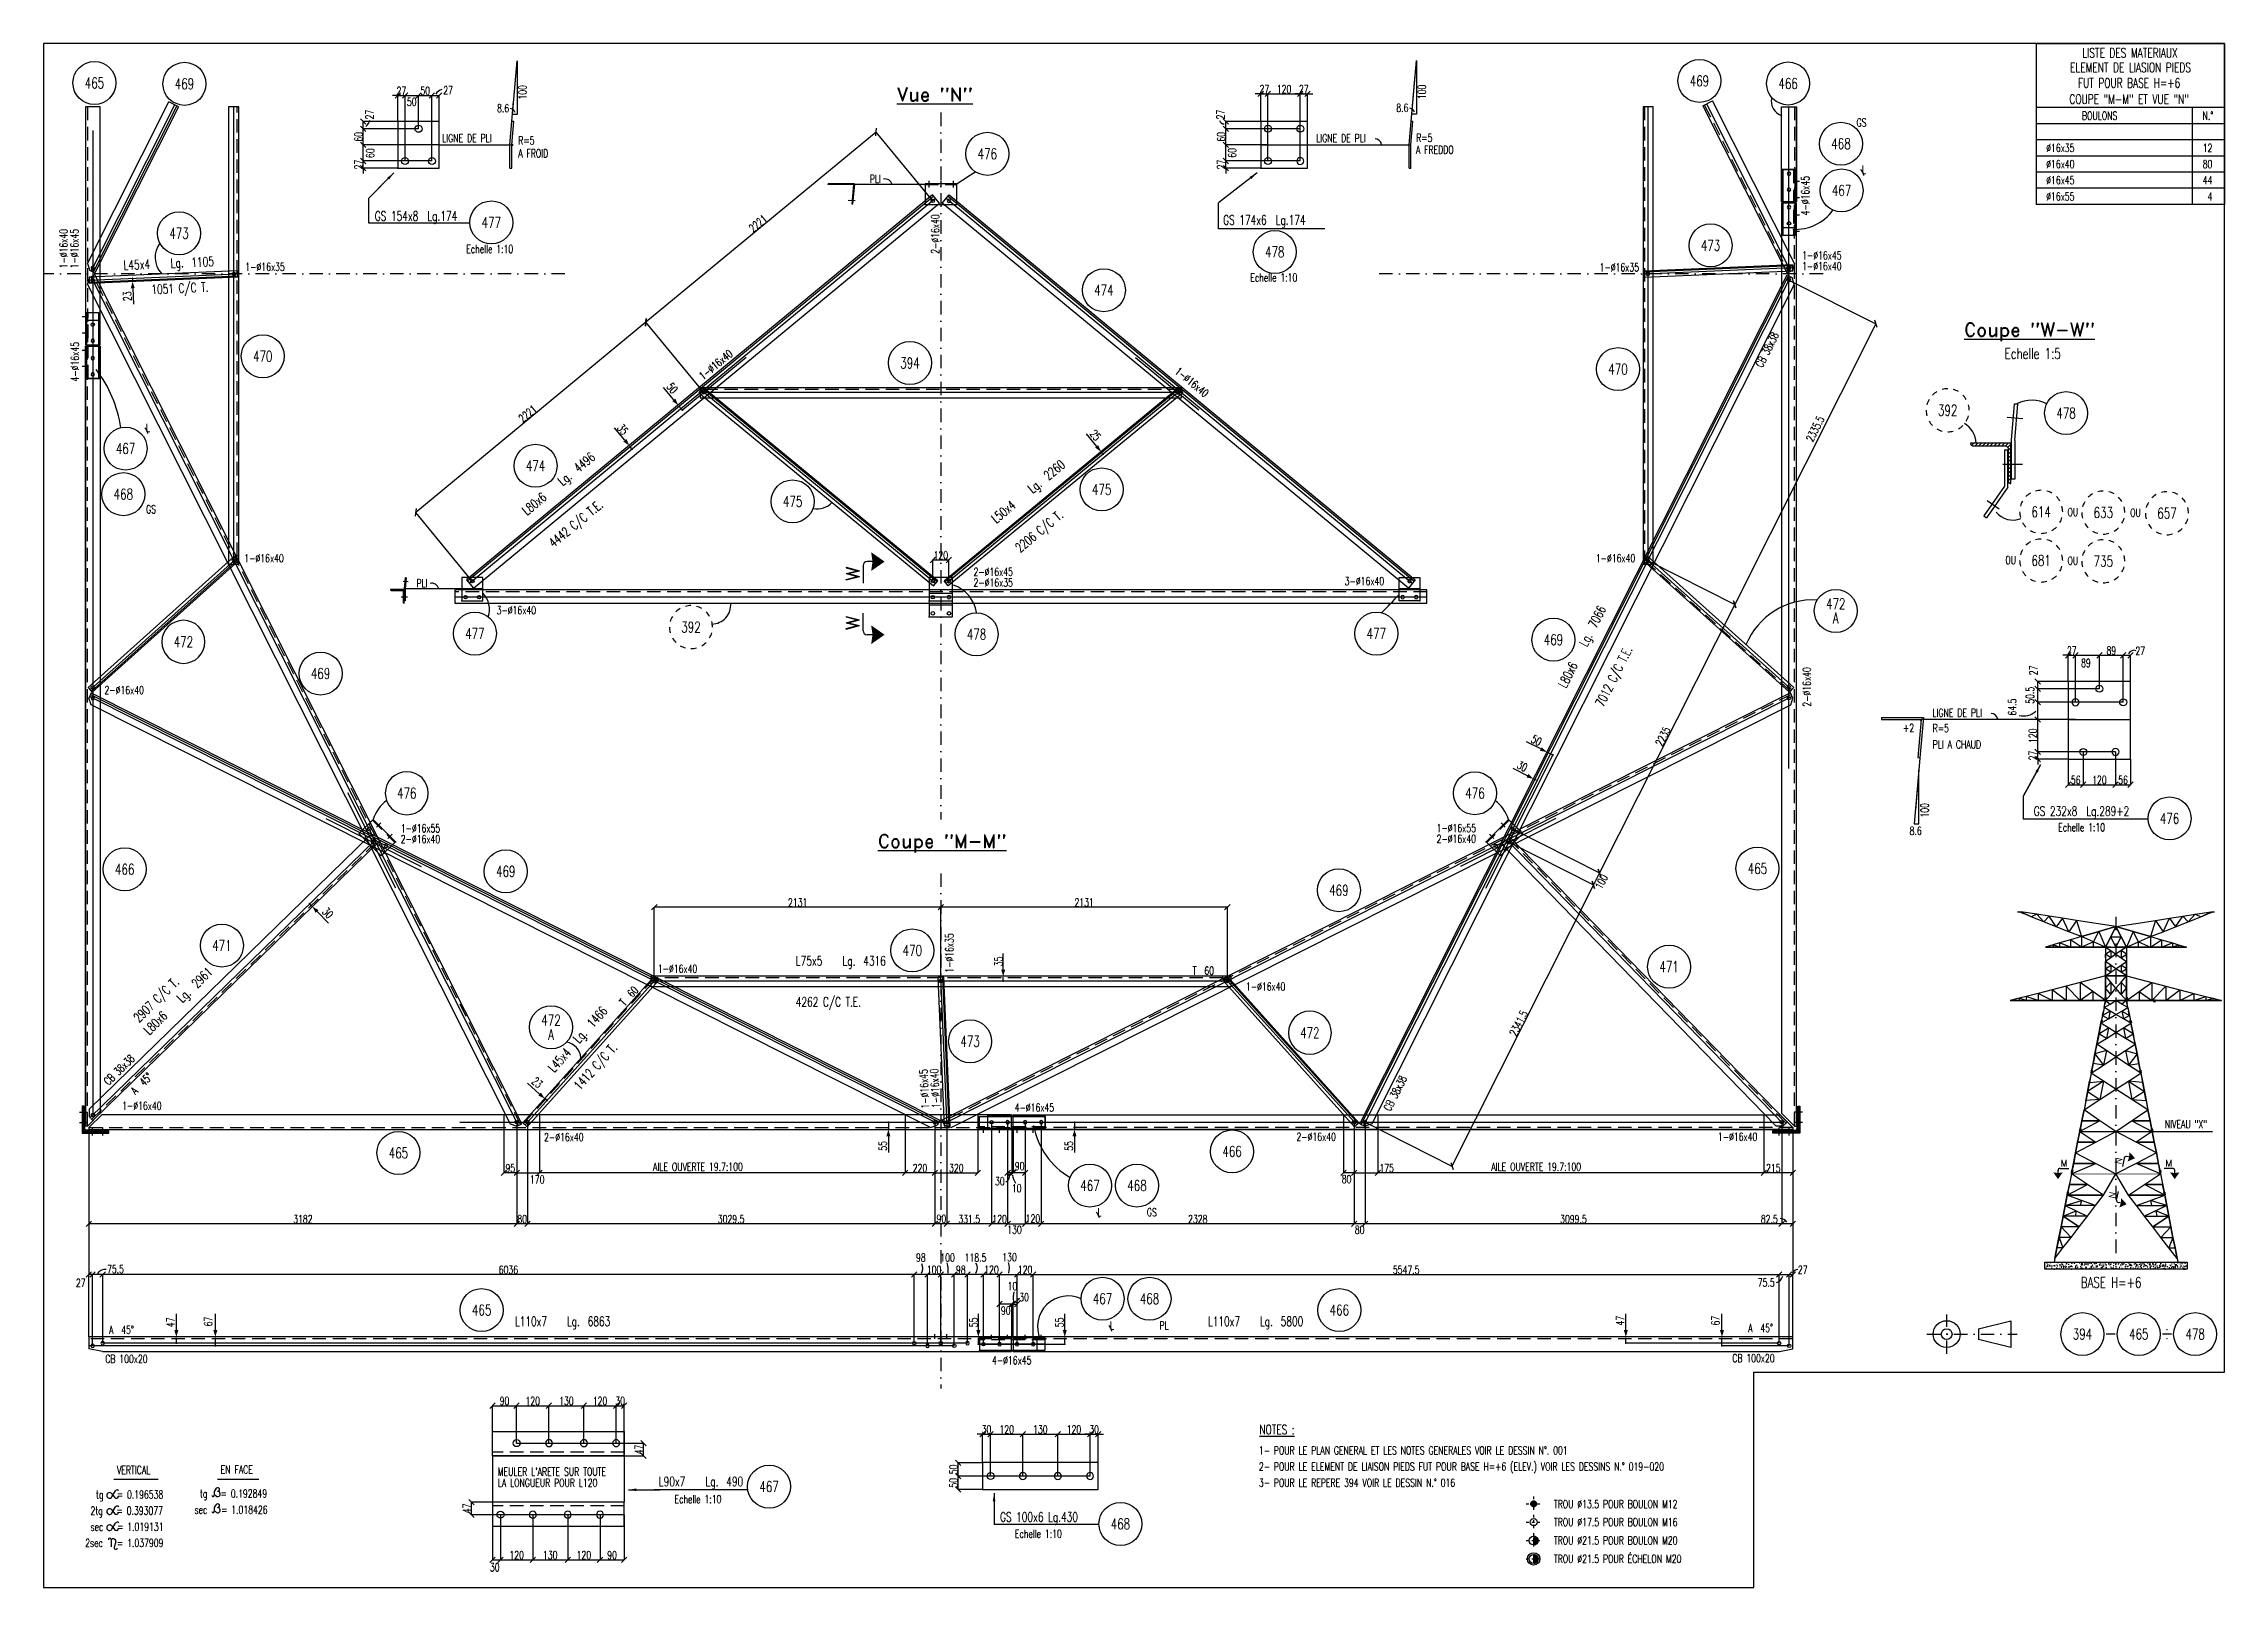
# Model space of a CAD drawing. Extents: x 554281 to 570501, y -61245 to -49765.
import ezdxf
from ezdxf.enums import TextEntityAlignment as Align

# ---------------------------------------------------------------- set-up
doc = ezdxf.new("R2010")
doc.units = 0
doc.header["$LTSCALE"] = 200
doc.header["$MEASUREMENT"] = 0
doc.linetypes.add('DASHDOT', pattern=[1, 0.5, -0.25, 0, -0.25])
doc.linetypes.add('DASHED', pattern=[0.75, 0.5, -0.25])
doc.layers.get('0').update_dxf_attribs({"linetype": 'CONTINUOUS'})
for name, color, linetype in [('ASSI', 6, 'CONTINUOUS'), ('BOLLINI_1', 7, 'CONTINUOUS'), ('BOLLINI_5', 7, 'CONTINUOUS'), ('FORI', 2, 'CONTINUOUS'), ('LINEA-MEDIA', 7, 'CONTINUOUS'), ('LINEA_ANG', 2, 'CONTINUOUS'), ('LINEE_PIASTRE', 2, 'CONTINUOUS'), ('LM', 7, 'CONTINUOUS'), ('LP', 3, 'CONTINUOUS'), ('LS', 7, 'CONTINUOUS'), ('LSP', 3, 'CONTINUOUS'), ('MZ', 6, 'DASHDOT'), ('NOTATION', 2, 'CONTINUOUS'), ('PIASTRE', 5, 'CONTINUOUS'), ('PIEGA', 4, 'CONTINUOUS'), ('PIEGA_C_9492_50', 7, 'CONTINUOUS'), ('PIEGA_F_492_50', 7, 'CONTINUOUS'), ('QT_MAL', 7, 'CONTINUOUS'), ('QT_MPR', 7, 'CONTINUOUS'), ('SEZIONI', 7, 'CONTINUOUS'), ('TRAT-Y', 7, 'DASHED')]:
    doc.layers.add(name, color=color, linetype=linetype)
doc.styles.add('QUOTE', font='ROMANS8.SHX', dxfattribs={"width": 0.7})
doc.styles.add('RD', font='ROMAND8.SHX', dxfattribs={"width": 0.7})
doc.styles.add('RQL', font='ROMANS8.SHX', dxfattribs={"width": 0.7})
doc.styles.add('RS', font='ROMANS8.shx', dxfattribs={"width": 0.7})
doc.styles.get("Standard").update_dxf_attribs({"font": 'ROMANS8.SHX', "width": 0.7})
doc.dimstyles.new('FRECCE1', dxfattribs={"dimtxt": 60, "dimasz": 6.66, "dimexe": 0, "dimexo": 0, "dimgap": 1, "dimtad": 1, "dimzin": 0, "dimdsep": 46, "dimtxsty": 'RS', "dimblk1": 'QUOTP', "dimblk2": 'QUOTF', "dimsah": 1, "dimcen": 0, "dimclrd": 2, "dimclre": 2, "dimclrt": 7, "dimadec": 0, "dimazin": 0, "dimtfac": 1, "dimtix": 1, "dimtmove": 2, "dimatfit": 3, "dimldrblk": 'QUOTP', "dimfxl": 1, "dimtolj": 1, "dimtzin": 0, "dimarcsym": 0})
doc.dimstyles.new('TRATTO', dxfattribs={"dimscale": 0, "dimtxt": 60, "dimasz": 40, "dimexe": 0, "dimexo": 0, "dimgap": 5, "dimtad": 1, "dimrnd": 0.5, "dimdsep": 46, "dimtxsty": 'RS', "dimblk1": 'OBLIQUE', "dimblk2": 'OBLIQUE', "dimsah": 1, "dimcen": 0.09, "dimclrd": 2, "dimclre": 2, "dimclrt": 7, "dimadec": 0, "dimazin": 0, "dimtfac": 1, "dimtix": 1, "dimtmove": 2, "dimatfit": 3, "dimfxl": 1, "dimtolj": 1, "dimtzin": 0, "dimarcsym": 0})
pattern_1 = [(45, (49097.1196, -47398.769), (-3.535533906, 3.535533906), [])]

msp = doc.modelspace()

# ---------------------------------------------------------------- texts
at = {"color": 7, "style": 'RS', "width": 0.7}
for s, p in [('LIGNE DE PLI', (557244.718, -50497.84)), ('LIGNE DE PLI', (563745.565, -50498.049)), ('LIGNE DE PLI', (568329.168, -54771.136)), ('NIVEAU "X"', (570057.886, -57831.472))]:
    msp.add_text(s, height=60, dxfattribs=at).set_placement(p)
at = {"layer": 'LINEA-MEDIA', "style": 'RS', "width": 0.7}
for s, p in [('VERTICAL', (554826.142, -60402.154)), ('EN FACE', (555597.719, -60399.324)), ('2tg   = 0.393077', (554629.283, -60704.792)), ('tg   = 0.196538', (554670.754, -60584.791)), ('sec   = 1.018426', (555403.229, -60697.549)), ('tg   = 0.192849', (555443.056, -60577.548)), ('sec   = 1.019131', (554629.724, -60824.793)), ('2sec   = 1.037909', (554589.66, -60944.795))]:
    msp.add_text(s, height=60.0007, dxfattribs=at).set_placement(p)
at = {"layer": 'LM', "style": 'RD', "width": 0.7}
for s, p in [('ELEMENT DE LIASION PIEDS', (569802.962, -49942.232)), ('LISTE DES MATERIAUX', (569799.047, -49834.23)), ('FUT POUR BASE H=+6', (569792.191, -50057.692)), ('COUPE "M-M" ET VUE "N"', (569792.191, -50177.675))]:
    msp.add_text(s, height=69.993, dxfattribs=at).set_placement(p, align=Align.MIDDLE)
at = {"layer": 'LM', "linetype": 'ByBlock', "style": 'RS', "width": 0.7}
for s, p in [('GS', (567765.255, -50381.857)), ('L', (567804.434, -50732.304)), ('L', (555041.449, -52651.592)), ('GS', (555042.678, -53258.161)), ('OU', (569334.085, -53278.574)), ('OU', (569800.253, -53283.531)), ('OU', (568871.872, -53635.4)), ('OU', (569334.085, -53640.645)), ('L', (562118.491, -58485.459)), ('GS', (562486.404, -58485.459)), ('L', (562211.731, -59327.404)), ('PL', (562579.644, -59327.404)), ('TROU %%C13.5 POUR BOULON M12', (565513.557, -60655.721)), ('TROU %%C17.5 POUR BOULON M16', (565513.596, -60789.503)), ('TROU %%C21.5 POUR ÉCHELON M20', (565513.57, -61063.156)), ('TROU %%C21.5 POUR BOULON M20', (565513.596, -60926.329))]:
    msp.add_text(s, height=60, dxfattribs=at).set_placement(p)
at = {"layer": 'LM', "color": 0, "style": 'RS', "width": 0.7}
for s, p in [('2- POUR LE ELEMENT DE LIAISON PIEDS FUT POUR BASE H=+6 (ELEV.) VOIR LES DESSINS N.° 019-020', (563319.55, -60376.798)), ('1- POUR LE PLAN GENERAL ET LES NOTES GENERALES VOIR LE DESSIN N%%D. 001', (563319.55, -60256.798)), ('3- POUR LE REPERE 394 VOIR LE DESSIN N.° 016', (563319.55, -60496.798))]:
    msp.add_text(s, height=60, dxfattribs=at).set_placement(p)
at = {"layer": 'LM', "char_height": 59.9916, "style": 'RD'}
for s, insert, attachment_point in [('BOULONS', (569441.785, -50301.12), 4), ('N.°', (570417.75, -50301.12), 6)]:
    msp.add_mtext(s, dxfattribs=dict(at, insert=insert, attachment_point=attachment_point))
at = {"layer": 'LS', "color": 7, "style": 'RS', "width": 0.7}
for p in [(557842.879, -50127.314), (564531.68, -50124.135), (568271.432, -55466.7)]:
    msp.add_text('100', height=60, rotation=90, dxfattribs=at).set_placement(p, align=Align.MIDDLE)
at = {"layer": 'LS', "color": 3, "style": 'RD'}
for s, height, p in [('%%UVue "N"', 100, (560908.394, -50143.893)), ('%%UCoupe "W-W"', 100, (569051.345, -51909.111, -3346.012)), ('%%UCoupe "M-M"', 100, (560963.897, -55712.228, -3346.012)), ('M', 50, (569307.886, -58091.07)), ('M', 50, (570086.976, -58091.07))]:
    msp.add_text(s, height=height, dxfattribs=at).set_placement(p, align=Align.MIDDLE)
at = {"layer": 'LS', "color": 7, "style": 'RS', "width": 0.7}
for p in [(557698.287, -50245.577), (564387.089, -50242.398), (568204.457, -55618.801)]:
    msp.add_text('8.6', height=60, dxfattribs=at).set_placement(p, align=Align.MIDDLE)
for s, height, p in [('∅16x35', 59.9916, (569175.121, -50571.066)), ('∅16x40', 59.9916, (569175.121, -50691.066)), ('∅16x45', 59.9916, (569175.121, -50811.049)), ('∅16x55', 59.9916, (569175.121, -50931.049)), ('Echelle 1:10', 60, (557424.214, -51322.194)), ('Echelle 1:10', 60, (563256.167, -51534.574)), ('Echelle 1:5', 80, (568866.172, -52109.629)), ('Echelle 1:10', 60, (569264.027, -55623.246)), ('AILE OUVERTE 19.7:100 ', 60, (558813.557, -58147.656)), ('AILE OUVERTE 19.7:100 ', 60, (565048.089, -58147.656)), ("MEULER L'ARETE SUR TOUTE", 60, (557658.194, -60414.611)), ('LA LONGUEUR POUR L120', 60, (557658.194, -60497.588)), ('Echelle 1:10', 60, (558972.835, -60618.409)), ('Echelle 1:10', 60, (561504.564, -60876.343))]:
    msp.add_text(s, height=height, dxfattribs=at).set_placement(p)
for s, height, p in [('12', 59.9916, (570411.461, -50571.066)), ('80', 59.9916, (570411.461, -50691.066)), ('44', 59.9916, (570411.461, -50811.049)), ('4', 59.992, (570411.461, -50931.049))]:
    msp.add_text(s, height=height, dxfattribs=at).set_placement(p, align=Align.RIGHT)
at = {"layer": 'LS', "color": 3, "style": 'RD'}
for s, height, rotation, p in [('W', 100, 90, (560299.41, -53706.339)), ('W', 100, 90, (560299.41, -54071.542)), ('N', 50, 78.6811612, (569712.144, -58074.153)), ('N', 50, 78.6811612, (569667.817, -58328.659))]:
    msp.add_text(s, height=height, rotation=rotation, dxfattribs=at).set_placement(p, align=Align.MIDDLE)
at = {"layer": 'LS', "color": 7, "char_height": 60, "attachment_point": 5, "style": 'RS'}
for insert in [(560467.218, -50771.457), (557095.464, -53778.047)]:
    msp.add_mtext('\\A1;PLI', dxfattribs=dict(at, insert=insert))
at = {"layer": 'LS', "color": 3, "insert": (569658.362, -58977.564), "char_height": 80, "attachment_point": 5, "style": 'RD'}
msp.add_mtext('BASE H=+6', dxfattribs=at)
at = {"layer": 'NOTATION', "color": 0, "style": 'RS', "width": 0.7}
msp.add_text('%%uNOTES :', height=70, dxfattribs=at).set_placement((563322.967, -60106.996))

# ---------------------------------------------------------------- blocks, each defined once
blk = doc.blocks.new('12')
at = {"color": 0}
for p, q in [((-1, 0.06), (-0.06, 1)), ((-1, 0.01), (-0.01, 1)), ((-1, -0.03), (0.03, 1)), ((-1, -0.07), (0.07, 1)), ((0.09, -1), (-1, 0.09)), ((0.05, -1), (-1, 0.05)), ((0, -1), (-1, 0)), ((-0.99, 0.16), (-0.16, 0.99)), ((-0.99, 0.11), (-0.11, 0.99)), ((-0.99, -0.11), (0.11, 0.99)), ((-0.99, -0.15), (0.15, 0.99)), ((0.17, -0.99), (-0.99, 0.17)), ((0.13, -0.99), (-0.99, 0.13)), ((-0.98, 0.22), (-0.22, 0.98)), ((-0.98, -0.19), (0.19, 0.98)), ((0.21, -0.98), (-0.98, 0.21)), ((-0.97, -0.23), (0.23, 0.97)), ((0.24, -0.97), (-0.97, 0.24)), ((-0.96, 0.28), (-0.28, 0.96)), ((-0.96, -0.27), (0.27, 0.96)), ((0.28, -0.96), (-0.96, 0.28)), ((-0.95, -0.3), (0.3, 0.95)), ((0.31, -0.95), (-0.95, 0.31)), ((-0.94, 0.34), (-0.34, 0.94)), ((-0.94, -0.33), (0.33, 0.94)), ((0.35, -0.94), (-0.94, 0.35)), ((-0.93, -0.37), (0.37, 0.93)), ((0.38, -0.93), (-0.93, 0.38)), ((-0.92, -0.4), (0.4, 0.92)), ((-0.91, 0.42), (-0.42, 0.91)), ((0.41, -0.91), (-0.91, 0.41)), ((-0.9, -0.43), (0.43, 0.9)), ((0.44, -0.9), (-0.9, 0.44)), ((-0.89, -0.46), (0.46, 0.89)), ((0.47, -0.88), (-0.88, 0.47)), ((-0.87, -0.49), (0.49, 0.87)), ((0.5, -0.87), (-0.87, 0.5)), ((-0.86, 0.52), (-0.52, 0.86)), ((-0.86, -0.52), (0.52, 0.86)), ((0.53, -0.85), (-0.85, 0.53)), ((-0.84, -0.54), (0.54, 0.84)), ((0.55, -0.83), (-0.83, 0.55)), ((-0.82, -0.57), (0.57, 0.82)), ((0.58, -0.81), (-0.81, 0.58)), ((-0.8, -0.6), (0.6, 0.8)), ((0.61, -0.79), (-0.79, 0.61)), ((-0.78, -0.62), (0.62, 0.78)), ((0.63, -0.78), (-0.78, 0.63)), ((-0.76, -0.65), (0.65, 0.76)), ((0.66, -0.75), (-0.75, 0.66)), ((-0.74, -0.67), (0.67, 0.74)), ((0.68, -0.73), (-0.73, 0.68)), ((-0.72, -0.69), (0.69, 0.72)), ((0.7, -0.71), (-0.71, 0.7)), ((-0.7, -0.72), (0.72, 0.7)), ((0.73, -0.69), (-0.69, 0.73)), ((0.75, -0.67), (-0.67, 0.75)), ((-0.67, -0.74), (0.74, 0.67)), ((-0.65, -0.76), (0.76, 0.65)), ((0.77, -0.64), (-0.64, 0.77)), ((-0.63, -0.78), (0.78, 0.63)), ((0.79, -0.62), (-0.62, 0.79)), ((-0.6, -0.8), (0.8, 0.6)), ((0.81, -0.59), (-0.59, 0.81)), ((-0.57, -0.82), (0.82, 0.57)), ((0.83, -0.56), (-0.56, 0.83)), ((-0.55, -0.84), (0.84, 0.55)), ((0.84, -0.54), (-0.54, 0.84)), ((-0.52, -0.85), (0.85, 0.52)), ((0.86, -0.51), (-0.51, 0.86)), ((-0.49, -0.87), (0.87, 0.49)), ((0.88, -0.48), (-0.48, 0.88)), ((-0.46, -0.89), (0.89, 0.46)), ((0.89, -0.45), (-0.45, 0.89)), ((-0.43, -0.9), (0.9, 0.43)), ((0.91, -0.42), (-0.42, 0.91)), ((-0.4, -0.92), (0.92, 0.4)), ((0.92, -0.39), (-0.39, 0.92)), ((-0.37, -0.93), (0.93, 0.37)), ((0.93, -0.36), (-0.36, 0.93)), ((-0.34, -0.94), (0.94, 0.34)), ((0.95, -0.33), (-0.33, 0.95)), ((-0.3, -0.95), (0.95, 0.3)), ((0.96, -0.29), (-0.29, 0.96)), ((-0.27, -0.96), (0.96, 0.27)), ((0.97, -0.26), (-0.26, 0.97)), ((-0.23, -0.97), (0.97, 0.23)), ((0.98, -0.22), (-0.22, 0.98)), ((-0.2, -0.98), (0.98, 0.2)), ((0.98, -0.18), (-0.18, 0.98)), ((-0.16, -0.99), (0.99, 0.16)), ((0.99, -0.14), (-0.14, 0.99)), ((-0.12, -0.99), (0.99, 0.12)), ((0.99, -0.1), (-0.1, 0.99)), ((-0.08, -1), (1, 0.08)), ((1, -0.06), (-0.06, 1)), ((-0.04, -1), (1, 0.04)), ((1, -0.02), (-0.02, 1)), ((1, 0.02), (0.02, 1)), ((1, 0.07), (0.07, 1)), ((0.99, 0.12), (0.12, 0.99)), ((0.98, 0.17), (0.17, 0.98)), ((0.97, 0.23), (0.23, 0.97)), ((0.96, 0.29), (0.29, 0.96)), ((0.93, 0.36), (0.36, 0.93)), ((0.9, 0.44), (0.44, 0.9)), ((0.84, 0.55), (0.55, 0.84)), ((-0.04, -1), (-1, -0.04)), ((-0.09, -1), (-1, -0.09)), ((-0.14, -0.99), (-0.99, -0.14)), ((-0.2, -0.98), (-0.98, -0.2)), ((-0.25, -0.97), (-0.97, -0.25)), ((-0.32, -0.95), (-0.95, -0.32)), ((-0.39, -0.92), (-0.92, -0.39)), ((-0.48, -0.88), (-0.88, -0.48)), ((-0.6, -0.8), (-0.8, -0.6)), ((0.01, -1), (1, -0.01)), ((0.05, -1), (1, -0.05)), ((0.1, -0.99), (0.99, -0.1)), ((0.15, -0.99), (0.99, -0.15)), ((0.21, -0.98), (0.98, -0.21)), ((0.27, -0.96), (0.96, -0.27)), ((0.33, -0.94), (0.94, -0.33)), ((0.41, -0.91), (0.91, -0.41)), ((0.5, -0.87), (0.87, -0.5)), ((0.66, -0.75), (0.75, -0.66))]:
    blk.add_line(p, q, dxfattribs=at)
blk.add_circle((0, 0), 1)
blk = doc.blocks.new('16')
blk.add_circle((0, 0), 1)
blk = doc.blocks.new('20')
at = {"color": 0}
for p, q in [((0, 0.98), (0.02, 1)), ((0, 0.94), (0.06, 1)), ((1, -0.01), (0, 0.99)), ((0, 0.89), (0.1, 0.99)), ((0, 0.85), (0.14, 0.99)), ((0, 0.8), (0.18, 0.98)), ((0, 0.76), (0.22, 0.98)), ((0, 0.71), (0.25, 0.97)), ((0, 0.67), (0.29, 0.96)), ((1, -0.05), (0, 0.95)), ((0, 0.62), (0.32, 0.95)), ((0, 0.58), (0.36, 0.93)), ((0, 0.53), (0.39, 0.92)), ((0, 0.49), (0.42, 0.91)), ((1, -0.09), (0, 0.9)), ((0, 0.44), (0.45, 0.89)), ((0, 0.4), (0.48, 0.88)), ((0.99, -0.13), (0, 0.86)), ((0, 0.35), (0.51, 0.86)), ((0, 0.31), (0.54, 0.84)), ((0, 0.26), (0.56, 0.83)), ((0.99, -0.17), (0, 0.81)), ((0, 0.22), (0.59, 0.81)), ((0, 0.17), (0.61, 0.79)), ((0.98, -0.21), (0, 0.77)), ((0, 0.13), (0.64, 0.77)), ((0, 0.08), (0.66, 0.75)), ((0, 0.04), (0.69, 0.73)), ((0.97, -0.25), (0, 0.72)), ((0, -0.01), (0.71, 0.7)), ((0.96, -0.28), (0, 0.68)), ((0, -0.05), (0.73, 0.68)), ((0, -0.1), (0.75, 0.66)), ((0.95, -0.32), (0, 0.63)), ((0, -0.14), (0.77, 0.63)), ((0, -0.19), (0.79, 0.61)), ((0.94, -0.35), (0, 0.59)), ((0, -0.23), (0.81, 0.58)), ((0, -0.28), (0.83, 0.56)), ((0.92, -0.38), (0, 0.54)), ((0, -0.32), (0.85, 0.53)), ((0.91, -0.41), (0, 0.5)), ((0, -0.36), (0.87, 0.5)), ((0, -0.41), (0.88, 0.47)), ((0.9, -0.44), (0, 0.45)), ((0, -0.45), (0.9, 0.44)), ((0.88, -0.47), (0, 0.41)), ((0, -0.5), (0.91, 0.41)), ((0, -0.54), (0.92, 0.38)), ((0.87, -0.5), (0, 0.36)), ((0, -0.59), (0.94, 0.35)), ((0.85, -0.53), (0, 0.32)), ((0, -0.63), (0.95, 0.31)), ((0, -0.68), (0.96, 0.28)), ((0.83, -0.56), (0, 0.27)), ((0, -0.72), (0.97, 0.25)), ((0.81, -0.58), (0, 0.23)), ((0, -0.77), (0.98, 0.21)), ((0.79, -0.61), (0, 0.18)), ((0, -0.81), (0.99, 0.17)), ((0.77, -0.63), (0, 0.14)), ((0, -0.86), (0.99, 0.13)), ((0.75, -0.66), (0, 0.09)), ((0, -0.9), (1, 0.09)), ((0.73, -0.68), (0, 0.05)), ((0, -0.95), (1, 0.05)), ((0.71, -0.7), (0, 0.01)), ((0, -0.99), (1, 0.01)), ((1, 0.04), (0.04, 1)), ((1, 0.09), (0.09, 1)), ((0.99, 0.14), (0.14, 0.99)), ((0.98, 0.19), (0.19, 0.98)), ((0.97, 0.25), (0.25, 0.97)), ((0.95, 0.31), (0.31, 0.95)), ((0.92, 0.38), (0.38, 0.92)), ((0.88, 0.47), (0.47, 0.88)), ((0.81, 0.59), (0.59, 0.81)), ((0.69, -0.73), (0, -0.04)), ((0.66, -0.75), (0, -0.08)), ((0.64, -0.77), (0, -0.13)), ((0.61, -0.79), (0, -0.17)), ((0.59, -0.81), (0, -0.22)), ((0.56, -0.83), (0, -0.26)), ((0.54, -0.84), (0, -0.31)), ((0.51, -0.86), (0, -0.35)), ((0.48, -0.88), (0, -0.4)), ((0.45, -0.89), (0, -0.44)), ((0.42, -0.91), (0, -0.49)), ((0.39, -0.92), (0, -0.53)), ((0.36, -0.93), (0, -0.58)), ((0.32, -0.95), (0, -0.62)), ((0.29, -0.96), (0, -0.67)), ((0.25, -0.97), (0, -0.71)), ((0.22, -0.98), (0, -0.76)), ((0.18, -0.98), (0, -0.8)), ((0.14, -0.99), (0, -0.85)), ((0.1, -0.99), (0, -0.89)), ((0.04, -1), (1, -0.04)), ((0.09, -1), (1, -0.09)), ((0.14, -0.99), (0.99, -0.14)), ((0.19, -0.98), (0.98, -0.19)), ((0.25, -0.97), (0.97, -0.25)), ((0.31, -0.95), (0.95, -0.31)), ((0.38, -0.92), (0.92, -0.38)), ((0.47, -0.88), (0.88, -0.47)), ((0.59, -0.81), (0.81, -0.59))]:
    blk.add_line(p, q, dxfattribs=at)
blk.add_line((0, 1), (0, -1))
blk.add_circle((0, 0), 1)
blk = doc.blocks.new('xxx')
blk.add_circle((0, 0), 8)
at = {"color": 3, "style": 'RQL', "width": 0.7}
blk.add_attdef('POS', text='', height=4, dxfattribs=at).set_placement((0, 0), align=Align.MIDDLE)
at = {"style": 'RQL', "width": 0.7, "flags": 1}
blk.add_attdef('TIPO', (-0.39, -8.66), '', height=2, dxfattribs=at)
at = {"color": 3, "style": 'RQL', "width": 0.7, "flags": 1}
blk.add_attdef('POS1', (-0.39, -5.42), '', height=2, dxfattribs=at)
blk = doc.blocks.new('ASSE98')
blk.add_line((0, 0), (1, 0))
at = {"color": 7, "style": 'QUOTE', "width": 0.5, "flags": 1}
for tag, p in [('TI', (1.3831, 6.8273)), ('DI_S', (1.3831, 6.4218)), ('D_S', (1.3831, 6.0209)), ('E_S', (1.3831, 5.6806)), ('NFORI', (1.3645, 5.2979)), ('ALAR', (1.3635, 4.9325)), ('FAM', (1.3775, 4.5465)), ('ALA', (1.3831, 4.1926)), ('DISP2', (1.3831, 3.8497)), ('DISP1', (1.3831, 3.5069)), ('PINZAF', (1.3831, 3.164)), ('PINZAI', (1.3831, 2.8211)), ('TRP', (1.3831, 2.4783)), ('NP', (1.3831, 2.1354)), ('SV', (1.3831, 1.7926)), ('PESO', (1.3831, 1.4497)), ('QUA', (1.3831, 1.1069)), ('LUN', (1.3831, 0.764)), ('PROF', (1.3831, 0.4211)), ('POS', (1.3831, 0.0783))]:
    blk.add_attdef(tag, p, '', height=0.2, dxfattribs=at)
at = {"color": 7, "flags": 1}
for tag, p in [('LAV1', (3.0743, 6.8285)), ('LAV2', (3.0743, 6.4951)), ('LAV3', (3.0743, 6.1618)), ('LAV4', (3.0743, 5.8285)), ('LAV5', (3.0743, 5.4951)), ('LAV6', (3.0743, 5.1618)), ('LAV7', (3.0743, 4.8285)), ('LAV8', (3.0743, 4.4951)), ('LAV9', (3.0743, 4.1618)), ('LAV10', (3.0743, 3.8285))]:
    blk.add_attdef(tag, p, '', height=0.2, dxfattribs=at)
blk = doc.blocks.new('MRKR_98')
blk.add_point((0, 0))
at = {"color": 7, "style": 'QUOTE', "width": 0.5, "flags": 1}
for tag, p in [('AUX2', (3.71, 4.93)), ('NFORI', (3.72, 5.3)), ('TI', (3.73, 6.83)), ('AUX1', (3.73, 4.19)), ('DI_S', (3.73, 6.42)), ('D_S', (3.73, 6.02)), ('E_S', (3.73, 5.68)), ('FAM', (3.73, 4.55)), ('COMMESSA', (3.73, 3.85)), ('MD', (3.73, 3.51)), ('MP', (3.73, 3.16)), ('LARGHEZZA', (3.73, 2.82)), ('SPESSORE', (3.73, 2.48)), ('NP', (3.73, 2.14)), ('SV', (3.73, 1.79)), ('PESO', (3.73, 1.45)), ('QUA', (3.73, 1.11)), ('LUN', (3.73, 0.76)), ('PROF', (3.73, 0.42)), ('POS', (3.73, 0.08))]:
    blk.add_attdef(tag, p, '', height=0.2, dxfattribs=at)
at = {"color": 7, "flags": 1}
for tag, p in [('LAV1', (5.26, 6.88)), ('LAV2', (5.26, 6.55)), ('LAV3', (5.26, 6.21)), ('LAV4', (5.26, 5.88)), ('LAV5', (5.26, 5.55)), ('LAV6', (5.26, 5.21)), ('LAV7', (5.26, 4.88)), ('LAV8', (5.26, 4.55)), ('LAV9', (5.26, 4.21)), ('LAV10', (5.26, 3.88))]:
    blk.add_attdef(tag, p, '', height=0.2, dxfattribs=at)
blk = doc.blocks.new('QUOTP')
at = {"layer": 'ASSI', "color": 2, "const_width": 1.07}
blk.add_lwpolyline([(-0.5, 0, 1), (0.5, 0, 1)], format="xyb", close=True, dxfattribs=at)
blk = doc.blocks.new('QUOTF')
at = {"layer": 'LS', "color": 2}
blk.add_line((7.5, 0), (25.5, 0), dxfattribs=at)
blk.add_solid([(7.5, 2.25), (0, 0), (7.5, -2.25)], dxfattribs=at)
blk = doc.blocks.new('*D14')
at = {"layer": 'QT_MAL', "color": 2, "lineweight": -2, "transparency": 16777216}
blk.add_line((561948, -57793), (561948, -57835), dxfattribs=at)
at = {"layer": 'QT_MAL', "color": 2, "lineweight": -2, "transparency": 16777216, "xscale": 6.66, "yscale": 6.66, "zscale": 6.66}
for name, p, rotation in [('QUOTF', (561948, -57841), 270), ('QUOTP', (561948, -57786), 90)]:
    blk.add_blockref(name, p, dxfattribs=dict(at, rotation=rotation))
at = {"layer": 'QT_MAL', "color": 7, "transparency": 16777216, "insert": (561907, -57962), "char_height": 60, "attachment_point": 5, "rotation": 90, "style": 'RS'}
blk.add_mtext('\\A1;55', dxfattribs=at)
blk = doc.blocks.new('*D15')
at = {"layer": 'QT_MAL', "color": 2, "lineweight": -2, "transparency": 16777216}
blk.add_line((561876, -59430), (561876, -59389), dxfattribs=at)
at = {"layer": 'QT_MAL', "color": 2, "lineweight": -2, "transparency": 16777216, "xscale": 6.66, "yscale": 6.66, "zscale": 6.66}
for name, p, rotation in [('QUOTF', (561876, -59382), 90), ('QUOTP', (561876, -59437), 270)]:
    blk.add_blockref(name, p, dxfattribs=dict(at, rotation=rotation))
at = {"layer": 'QT_MAL', "color": 7, "transparency": 16777216, "insert": (561836, -59275), "char_height": 60, "attachment_point": 5, "rotation": 90, "style": 'RS'}
blk.add_mtext('\\A1;55', dxfattribs=at)
blk = doc.blocks.new('zzz')
at = {"linetype": 'Continuous'}
for start, end in [(180, 195), (150, 165), (120, 135), (90, 105), (60, 75), (30, 45), (0, 15), (210, 225), (240, 255), (270, 285), (300, 315), (330, 345)]:
    blk.add_arc((0, 0), 8, start, end, dxfattribs=at)
at = {"color": 3, "style": 'RQL', "width": 0.7}
blk.add_attdef('POS1', text='', height=4, dxfattribs=at).set_placement((0, 0), align=Align.MIDDLE)
at = {"style": 'RQL', "width": 0.7, "flags": 1}
blk.add_attdef('TIPO', (0, -8), '', height=3, dxfattribs=at)
blk = doc.blocks.new('bull')
at = {"style": 'RS', "width": 0.7, "flags": 1}
for tag, p in [('NN', (-12.25, 0)), ('SERRAGGIO', (0, -9.71)), ('DIAMETRO', (0, -4.86)), ('LUNGHEZZA', (0, -14.57)), ('TIPO', (0, -24.12)), ('NB', (0, -19.43)), ('EL', (-0.14, -29))]:
    blk.add_attdef(tag, p, '', height=3, dxfattribs=at)
at = {"style": 'RS', "width": 0.7}
blk.add_attdef('BULLONE', (0, 0), '', height=3, dxfattribs=at)
blk = doc.blocks.new('*D16')
at = {"layer": 'QT_MAL', "color": 2, "lineweight": -2, "transparency": 16777216}
for p, q in [((558636, -52753), (558636, -52753)), ((558654, -52775), (558640, -52759)), ((558658, -52780), (558658, -52780))]:
    blk.add_line(p, q, dxfattribs=at)
at = {"layer": 'QT_MAL', "color": 2, "lineweight": -2, "transparency": 16777216, "xscale": 6.66, "yscale": 6.66, "zscale": 6.66}
for name, p, rotation in [('QUOTF', (558636, -52753), 129.5459458153037), ('QUOTP', (558658, -52780), 309.5459458153038)]:
    blk.add_blockref(name, p, dxfattribs=dict(at, rotation=rotation))
at = {"layer": 'QT_MAL', "color": 7, "transparency": 16777216, "insert": (558588, -52634), "char_height": 60, "attachment_point": 5, "rotation": 309.5459, "style": 'RS'}
blk.add_mtext('\\A1;35', dxfattribs=at)
blk = doc.blocks.new('*D17')
at = {"layer": 'QT_MAL', "color": 2, "lineweight": -2, "transparency": 16777216}
for p, q in [((559000, -52453), (559000, -52453)), ((559028, -52486), (559004, -52458)), ((559032, -52491), (559032, -52491))]:
    blk.add_line(p, q, dxfattribs=at)
at = {"layer": 'QT_MAL', "color": 2, "lineweight": -2, "transparency": 16777216, "xscale": 6.66, "yscale": 6.66, "zscale": 6.66}
for name, p, rotation in [('QUOTF', (559000, -52453), 129.5459458153037), ('QUOTP', (559032, -52491), 309.5459458153038)]:
    blk.add_blockref(name, p, dxfattribs=dict(at, rotation=rotation))
at = {"layer": 'QT_MAL', "color": 7, "transparency": 16777216, "insert": (558956, -52327), "char_height": 60, "attachment_point": 5, "rotation": 309.5459, "style": 'RS'}
blk.add_mtext('\\A1;50', dxfattribs=at)
blk = doc.blocks.new('_OBLIQUE')
at = {"color": 0, "linetype": 'ByBlock'}
blk.add_line((-0.5, -0.5), (0.5, 0.5), dxfattribs=at)
blk = doc.blocks.new('*D18')
at = {"layer": 'QT_MPR', "color": 2, "lineweight": -2, "transparency": 16777216}
for p, q in [((560473, -50423), (558760, -51837)), ((560894, -50934), (560473, -50423)), ((559191, -52360), (558760, -51837))]:
    blk.add_line(p, q, dxfattribs=at)
at = {"layer": 'QT_MPR', "color": 2, "lineweight": -2, "transparency": 16777216, "xscale": 40, "yscale": 40, "zscale": 40}
for p, rotation in [((560473, -50423), 39.54594581530375), ((558760, -51837), 219.5459458153037)]:
    blk.add_blockref('_OBLIQUE', p, dxfattribs=dict(at, rotation=rotation))
at = {"layer": 'QT_MPR', "color": 7, "transparency": 16777216, "insert": (559594, -51103), "char_height": 60, "attachment_point": 5, "rotation": 39.5459, "style": 'RS'}
blk.add_mtext('\\A1;2221', dxfattribs=at)
blk = doc.blocks.new('*D19')
at = {"layer": 'QT_MPR', "color": 2, "lineweight": -2, "transparency": 16777216}
for p, q in [((558760, -51837), (557048, -53251)), ((559191, -52360), (558760, -51837)), ((557469, -53762), (557048, -53251))]:
    blk.add_line(p, q, dxfattribs=at)
at = {"layer": 'QT_MPR', "color": 2, "lineweight": -2, "transparency": 16777216, "xscale": 40, "yscale": 40, "zscale": 40}
for p, rotation in [((558760, -51837), 39.54594581530375), ((557048, -53251), 219.5459458153037)]:
    blk.add_blockref('_OBLIQUE', p, dxfattribs=dict(at, rotation=rotation))
at = {"layer": 'QT_MPR', "color": 7, "transparency": 16777216, "insert": (557881, -52517), "char_height": 60, "attachment_point": 5, "rotation": 39.5459, "style": 'RS'}
blk.add_mtext('\\A1;2221', dxfattribs=at)
blk = doc.blocks.new('*D20')
at = {"layer": 'QT_MAL', "color": 2, "lineweight": -2, "transparency": 16777216}
blk.add_line((561233, -59430), (561233, -59389), dxfattribs=at)
at = {"layer": 'QT_MAL', "color": 2, "lineweight": -2, "transparency": 16777216, "xscale": 6.66, "yscale": 6.66, "zscale": 6.66}
for name, p, rotation in [('QUOTF', (561233, -59382), 90), ('QUOTP', (561233, -59437), 270)]:
    blk.add_blockref(name, p, dxfattribs=dict(at, rotation=rotation))
at = {"layer": 'QT_MAL', "color": 7, "transparency": 16777216, "insert": (561196, -59275), "char_height": 60, "attachment_point": 5, "rotation": 90, "style": 'RS'}
blk.add_mtext('\\A1;55', dxfattribs=at)
blk = doc.blocks.new('*D21')
at = {"layer": 'QT_MPR', "color": 2, "lineweight": -2, "transparency": 16777216}
for p, q in [((557799, -60173), (557799, -59894)), ((557799, -59894), (558039, -59894)), ((558039, -60173), (558039, -59894))]:
    blk.add_line(p, q, dxfattribs=at)
at = {"layer": 'QT_MPR', "color": 2, "lineweight": -2, "transparency": 16777216, "xscale": 40, "yscale": 40, "zscale": 40, "rotation": 180}
blk.add_blockref('_OBLIQUE', (557799, -59894), dxfattribs=at)
at = {"layer": 'QT_MPR', "color": 2, "lineweight": -2, "transparency": 16777216, "xscale": 40, "yscale": 40, "zscale": 40}
blk.add_blockref('_OBLIQUE', (558039, -59894), dxfattribs=at)
at = {"layer": 'QT_MPR', "color": 7, "transparency": 16777216, "insert": (557919, -59859), "char_height": 60, "attachment_point": 5, "style": 'RS'}
blk.add_mtext('\\A1;120', dxfattribs=at)
blk = doc.blocks.new('*D22')
at = {"layer": 'QT_MPR', "color": 2, "lineweight": -2, "transparency": 16777216}
for p, q in [((558039, -60173), (558039, -59894)), ((558039, -59894), (558299, -59894)), ((558299, -60173), (558299, -59894))]:
    blk.add_line(p, q, dxfattribs=at)
at = {"layer": 'QT_MPR', "color": 2, "lineweight": -2, "transparency": 16777216, "xscale": 40, "yscale": 40, "zscale": 40, "rotation": 180}
blk.add_blockref('_OBLIQUE', (558039, -59894), dxfattribs=at)
at = {"layer": 'QT_MPR', "color": 2, "lineweight": -2, "transparency": 16777216, "xscale": 40, "yscale": 40, "zscale": 40}
blk.add_blockref('_OBLIQUE', (558299, -59894), dxfattribs=at)
at = {"layer": 'QT_MPR', "color": 7, "transparency": 16777216, "insert": (558169, -59859), "char_height": 60, "attachment_point": 5, "style": 'RS'}
blk.add_mtext('\\A1;130', dxfattribs=at)
blk = doc.blocks.new('*D23')
at = {"layer": 'QT_MPR', "color": 2, "lineweight": -2, "transparency": 16777216}
for p, q in [((558299, -60173), (558299, -59894)), ((558299, -59894), (558539, -59894)), ((558539, -60173), (558539, -59894))]:
    blk.add_line(p, q, dxfattribs=at)
at = {"layer": 'QT_MPR', "color": 2, "lineweight": -2, "transparency": 16777216, "xscale": 40, "yscale": 40, "zscale": 40, "rotation": 180}
blk.add_blockref('_OBLIQUE', (558299, -59894), dxfattribs=at)
at = {"layer": 'QT_MPR', "color": 2, "lineweight": -2, "transparency": 16777216, "xscale": 40, "yscale": 40, "zscale": 40}
blk.add_blockref('_OBLIQUE', (558539, -59894), dxfattribs=at)
at = {"layer": 'QT_MPR', "color": 7, "transparency": 16777216, "insert": (558419, -59859), "char_height": 60, "attachment_point": 5, "style": 'RS'}
blk.add_mtext('\\A1;120', dxfattribs=at)
blk = doc.blocks.new('*D24')
at = {"layer": 'QT_MPR', "color": 2, "lineweight": -2, "transparency": 16777216}
for p, q in [((557619, -60267), (557619, -59894)), ((557619, -59894), (557799, -59894)), ((557799, -60173), (557799, -59894))]:
    blk.add_line(p, q, dxfattribs=at)
at = {"layer": 'QT_MPR', "color": 2, "lineweight": -2, "transparency": 16777216, "xscale": 40, "yscale": 40, "zscale": 40, "rotation": 180}
blk.add_blockref('_OBLIQUE', (557619, -59894), dxfattribs=at)
at = {"layer": 'QT_MPR', "color": 2, "lineweight": -2, "transparency": 16777216, "xscale": 40, "yscale": 40, "zscale": 40}
blk.add_blockref('_OBLIQUE', (557799, -59894), dxfattribs=at)
at = {"layer": 'QT_MPR', "color": 7, "transparency": 16777216, "insert": (557709, -59859), "char_height": 60, "attachment_point": 5, "style": 'RS'}
blk.add_mtext('\\A1;90', dxfattribs=at)
blk = doc.blocks.new('*D25')
at = {"layer": 'QT_MPR', "color": 2, "lineweight": -2, "transparency": 16777216}
for p, q in [((558539, -60173), (558539, -59894)), ((558539, -59894), (558599, -59894)), ((558599, -60267), (558599, -59894))]:
    blk.add_line(p, q, dxfattribs=at)
at = {"layer": 'QT_MPR', "color": 2, "lineweight": -2, "transparency": 16777216, "xscale": 40, "yscale": 40, "zscale": 40, "rotation": 180}
blk.add_blockref('_OBLIQUE', (558539, -59894), dxfattribs=at)
at = {"layer": 'QT_MPR', "color": 2, "lineweight": -2, "transparency": 16777216, "xscale": 40, "yscale": 40, "zscale": 40}
blk.add_blockref('_OBLIQUE', (558599, -59894), dxfattribs=at)
at = {"layer": 'QT_MPR', "color": 7, "transparency": 16777216, "insert": (558569, -59859), "char_height": 60, "attachment_point": 5, "style": 'RS'}
blk.add_mtext('\\A1;30', dxfattribs=at)
blk = doc.blocks.new('*D26')
at = {"layer": 'QT_MPR', "color": 2, "lineweight": -2, "transparency": 16777216}
for p, q in [((557679, -60705), (557679, -61040)), ((557919, -60705), (557919, -61040)), ((557679, -61040), (557919, -61040))]:
    blk.add_line(p, q, dxfattribs=at)
at = {"layer": 'QT_MPR', "color": 2, "lineweight": -2, "transparency": 16777216, "xscale": 40, "yscale": 40, "zscale": 40, "rotation": 180}
blk.add_blockref('_OBLIQUE', (557679, -61040), dxfattribs=at)
at = {"layer": 'QT_MPR', "color": 2, "lineweight": -2, "transparency": 16777216, "xscale": 40, "yscale": 40, "zscale": 40}
blk.add_blockref('_OBLIQUE', (557919, -61040), dxfattribs=at)
at = {"layer": 'QT_MPR', "color": 7, "transparency": 16777216, "insert": (557799, -61005), "char_height": 60, "attachment_point": 5, "style": 'RS'}
blk.add_mtext('\\A1;120', dxfattribs=at)
blk = doc.blocks.new('*D27')
at = {"layer": 'QT_MPR', "color": 2, "lineweight": -2, "transparency": 16777216}
for p, q in [((557919, -60705), (557919, -61040)), ((558179, -60705), (558179, -61040)), ((557919, -61040), (558179, -61040))]:
    blk.add_line(p, q, dxfattribs=at)
at = {"layer": 'QT_MPR', "color": 2, "lineweight": -2, "transparency": 16777216, "xscale": 40, "yscale": 40, "zscale": 40, "rotation": 180}
blk.add_blockref('_OBLIQUE', (557919, -61040), dxfattribs=at)
at = {"layer": 'QT_MPR', "color": 2, "lineweight": -2, "transparency": 16777216, "xscale": 40, "yscale": 40, "zscale": 40}
blk.add_blockref('_OBLIQUE', (558179, -61040), dxfattribs=at)
at = {"layer": 'QT_MPR', "color": 7, "transparency": 16777216, "insert": (558049, -61005), "char_height": 60, "attachment_point": 5, "style": 'RS'}
blk.add_mtext('\\A1;130', dxfattribs=at)
blk = doc.blocks.new('*D28')
at = {"layer": 'QT_MPR', "color": 2, "lineweight": -2, "transparency": 16777216}
for p, q in [((558179, -60705), (558179, -61040)), ((558419, -60705), (558419, -61040)), ((558179, -61040), (558419, -61040))]:
    blk.add_line(p, q, dxfattribs=at)
at = {"layer": 'QT_MPR', "color": 2, "lineweight": -2, "transparency": 16777216, "xscale": 40, "yscale": 40, "zscale": 40, "rotation": 180}
blk.add_blockref('_OBLIQUE', (558179, -61040), dxfattribs=at)
at = {"layer": 'QT_MPR', "color": 2, "lineweight": -2, "transparency": 16777216, "xscale": 40, "yscale": 40, "zscale": 40}
blk.add_blockref('_OBLIQUE', (558419, -61040), dxfattribs=at)
at = {"layer": 'QT_MPR', "color": 7, "transparency": 16777216, "insert": (558299, -61005), "char_height": 60, "attachment_point": 5, "style": 'RS'}
blk.add_mtext('\\A1;120', dxfattribs=at)
blk = doc.blocks.new('*D29')
at = {"layer": 'QT_MPR', "color": 2, "lineweight": -2, "transparency": 16777216}
for p, q in [((557619, -60705), (557619, -61040)), ((557679, -60705), (557679, -61040)), ((557619, -61040), (557679, -61040))]:
    blk.add_line(p, q, dxfattribs=at)
at = {"layer": 'QT_MPR', "color": 2, "lineweight": -2, "transparency": 16777216, "xscale": 40, "yscale": 40, "zscale": 40, "rotation": 180}
blk.add_blockref('_OBLIQUE', (557619, -61040), dxfattribs=at)
at = {"layer": 'QT_MPR', "color": 2, "lineweight": -2, "transparency": 16777216, "xscale": 40, "yscale": 40, "zscale": 40}
blk.add_blockref('_OBLIQUE', (557679, -61040), dxfattribs=at)
at = {"layer": 'QT_MPR', "color": 7, "transparency": 16777216, "insert": (557636, -61096), "char_height": 60, "attachment_point": 5, "style": 'RS'}
blk.add_mtext('\\A1;30', dxfattribs=at)
blk = doc.blocks.new('*D30')
at = {"layer": 'QT_MPR', "color": 2, "lineweight": -2, "transparency": 16777216}
for p, q in [((558419, -60705), (558419, -61040)), ((558599, -60705), (558599, -61040)), ((558419, -61040), (558599, -61040))]:
    blk.add_line(p, q, dxfattribs=at)
at = {"layer": 'QT_MPR', "color": 2, "lineweight": -2, "transparency": 16777216, "xscale": 40, "yscale": 40, "zscale": 40, "rotation": 180}
blk.add_blockref('_OBLIQUE', (558419, -61040), dxfattribs=at)
at = {"layer": 'QT_MPR', "color": 2, "lineweight": -2, "transparency": 16777216, "xscale": 40, "yscale": 40, "zscale": 40}
blk.add_blockref('_OBLIQUE', (558599, -61040), dxfattribs=at)
at = {"layer": 'QT_MPR', "color": 7, "transparency": 16777216, "insert": (558509, -61005), "char_height": 60, "attachment_point": 5, "style": 'RS'}
blk.add_mtext('\\A1;90', dxfattribs=at)
blk = doc.blocks.new('*D31')
at = {"layer": 'QT_MAL', "color": 2, "lineweight": -2, "transparency": 16777216}
blk.add_line((560564, -57793), (560564, -57835), dxfattribs=at)
at = {"layer": 'QT_MAL', "color": 2, "lineweight": -2, "transparency": 16777216, "xscale": 6.66, "yscale": 6.66, "zscale": 6.66}
for name, p, rotation in [('QUOTF', (560564, -57841), 270), ('QUOTP', (560564, -57786), 90)]:
    blk.add_blockref(name, p, dxfattribs=dict(at, rotation=rotation))
at = {"layer": 'QT_MAL', "color": 7, "transparency": 16777216, "insert": (560522, -57962), "char_height": 60, "attachment_point": 5, "rotation": 90, "style": 'RS'}
blk.add_mtext('\\A1;55', dxfattribs=at)
blk = doc.blocks.new('*D32')
at = {"layer": 'QT_MPR', "color": 2, "lineweight": -2, "transparency": 16777216}
for p, q in [((561331, -57786), (561331, -58541)), ((561451, -57786), (561451, -58541)), ((561451, -58541), (561331, -58541))]:
    blk.add_line(p, q, dxfattribs=at)
at = {"layer": 'QT_MPR', "color": 2, "lineweight": -2, "transparency": 16777216, "xscale": 40, "yscale": 40, "zscale": 40, "rotation": 180}
blk.add_blockref('_OBLIQUE', (561331, -58541), dxfattribs=at)
at = {"layer": 'QT_MPR', "color": 2, "lineweight": -2, "transparency": 16777216, "xscale": 40, "yscale": 40, "zscale": 40}
blk.add_blockref('_OBLIQUE', (561451, -58541), dxfattribs=at)
at = {"layer": 'QT_MPR', "color": 7, "transparency": 16777216, "insert": (561391, -58506), "char_height": 60, "attachment_point": 5, "style": 'RS'}
blk.add_mtext('\\A1;120', dxfattribs=at)
blk = doc.blocks.new('*D33')
at = {"layer": 'QT_MPR', "color": 2, "lineweight": -2, "transparency": 16777216}
for p, q in [((560999, -57786), (560999, -58541)), ((561331, -57786), (561331, -58541)), ((561331, -58541), (560999, -58541))]:
    blk.add_line(p, q, dxfattribs=at)
at = {"layer": 'QT_MPR', "color": 2, "lineweight": -2, "transparency": 16777216, "xscale": 40, "yscale": 40, "zscale": 40, "rotation": 180}
blk.add_blockref('_OBLIQUE', (560999, -58541), dxfattribs=at)
at = {"layer": 'QT_MPR', "color": 2, "lineweight": -2, "transparency": 16777216, "xscale": 40, "yscale": 40, "zscale": 40}
blk.add_blockref('_OBLIQUE', (561331, -58541), dxfattribs=at)
at = {"layer": 'QT_MPR', "color": 7, "transparency": 16777216, "insert": (561165, -58506), "char_height": 60, "attachment_point": 5, "style": 'RS'}
blk.add_mtext('\\A1;331.5', dxfattribs=at)
blk = doc.blocks.new('*D34')
at = {"layer": 'QT_MPR', "color": 2, "lineweight": -2, "transparency": 16777216}
for p, q in [((560909, -57786), (560909, -58541)), ((560999, -57786), (560999, -58541)), ((560999, -58541), (560909, -58541))]:
    blk.add_line(p, q, dxfattribs=at)
at = {"layer": 'QT_MPR', "color": 2, "lineweight": -2, "transparency": 16777216, "xscale": 40, "yscale": 40, "zscale": 40, "rotation": 180}
blk.add_blockref('_OBLIQUE', (560909, -58541), dxfattribs=at)
at = {"layer": 'QT_MPR', "color": 2, "lineweight": -2, "transparency": 16777216, "xscale": 40, "yscale": 40, "zscale": 40}
blk.add_blockref('_OBLIQUE', (560999, -58541), dxfattribs=at)
at = {"layer": 'QT_MPR', "color": 7, "transparency": 16777216, "insert": (560958, -58504), "char_height": 60, "attachment_point": 5, "style": 'RS'}
blk.add_mtext('\\A1;90', dxfattribs=at)
blk = doc.blocks.new('*D35')
at = {"layer": 'QT_MPR', "color": 2, "lineweight": -2, "transparency": 16777216}
for p, q in [((557880, -57786), (557880, -58541)), ((560909, -57786), (560909, -58541)), ((560909, -58541), (557880, -58541))]:
    blk.add_line(p, q, dxfattribs=at)
at = {"layer": 'QT_MPR', "color": 2, "lineweight": -2, "transparency": 16777216, "xscale": 40, "yscale": 40, "zscale": 40, "rotation": 180}
blk.add_blockref('_OBLIQUE', (557880, -58541), dxfattribs=at)
at = {"layer": 'QT_MPR', "color": 2, "lineweight": -2, "transparency": 16777216, "xscale": 40, "yscale": 40, "zscale": 40}
blk.add_blockref('_OBLIQUE', (560909, -58541), dxfattribs=at)
at = {"layer": 'QT_MPR', "color": 7, "transparency": 16777216, "insert": (559394, -58506), "char_height": 60, "attachment_point": 5, "style": 'RS'}
blk.add_mtext('\\A1;3029.5', dxfattribs=at)
blk = doc.blocks.new('*D36')
at = {"layer": 'QT_MPR', "color": 2, "lineweight": -2, "transparency": 16777216}
for p, q in [((557800, -57786), (557800, -58541)), ((557880, -57786), (557880, -58541)), ((557880, -58541), (557800, -58541))]:
    blk.add_line(p, q, dxfattribs=at)
at = {"layer": 'QT_MPR', "color": 2, "lineweight": -2, "transparency": 16777216, "xscale": 40, "yscale": 40, "zscale": 40, "rotation": 180}
blk.add_blockref('_OBLIQUE', (557800, -58541), dxfattribs=at)
at = {"layer": 'QT_MPR', "color": 2, "lineweight": -2, "transparency": 16777216, "xscale": 40, "yscale": 40, "zscale": 40}
blk.add_blockref('_OBLIQUE', (557880, -58541), dxfattribs=at)
at = {"layer": 'QT_MPR', "color": 7, "transparency": 16777216, "insert": (557840, -58506), "char_height": 60, "attachment_point": 5, "style": 'RS'}
blk.add_mtext('\\A1;80', dxfattribs=at)
blk = doc.blocks.new('*D37')
at = {"layer": 'QT_MPR', "color": 2, "lineweight": -2, "transparency": 16777216}
for p, q in [((561451, -57786), (561451, -58162)), ((561481, -57841), (561481, -58162)), ((561481, -58162), (561451, -58162))]:
    blk.add_line(p, q, dxfattribs=at)
at = {"layer": 'QT_MPR', "color": 2, "lineweight": -2, "transparency": 16777216, "xscale": 40, "yscale": 40, "zscale": 40, "rotation": 180}
blk.add_blockref('_OBLIQUE', (561451, -58162), dxfattribs=at)
at = {"layer": 'QT_MPR', "color": 2, "lineweight": -2, "transparency": 16777216, "xscale": 40, "yscale": 40, "zscale": 40}
blk.add_blockref('_OBLIQUE', (561481, -58162), dxfattribs=at)
at = {"layer": 'QT_MPR', "color": 7, "transparency": 16777216, "insert": (561393, -58225), "char_height": 60, "attachment_point": 5, "style": 'RS'}
blk.add_mtext('\\A1;30', dxfattribs=at)
blk = doc.blocks.new('*D38')
at = {"layer": 'QT_MPR', "color": 2, "lineweight": -2, "transparency": 16777216}
for p, q in [((554618, -57841), (554618, -58541)), ((557800, -57786), (557800, -58541)), ((557800, -58541), (554618, -58541))]:
    blk.add_line(p, q, dxfattribs=at)
at = {"layer": 'QT_MPR', "color": 2, "lineweight": -2, "transparency": 16777216, "xscale": 40, "yscale": 40, "zscale": 40, "rotation": 180}
blk.add_blockref('_OBLIQUE', (554618, -58541), dxfattribs=at)
at = {"layer": 'QT_MPR', "color": 2, "lineweight": -2, "transparency": 16777216, "xscale": 40, "yscale": 40, "zscale": 40}
blk.add_blockref('_OBLIQUE', (557800, -58541), dxfattribs=at)
at = {"layer": 'QT_MPR', "color": 7, "transparency": 16777216, "insert": (556209, -58506), "char_height": 60, "attachment_point": 5, "style": 'RS'}
blk.add_mtext('\\A1;3182', dxfattribs=at)
blk = doc.blocks.new('*D39')
at = {"layer": 'QT_MPR', "color": 2, "lineweight": -2, "transparency": 16777216}
for p, q in [((564109, -57786), (564109, -58541)), ((567208, -57786), (567208, -58541)), ((567208, -58541), (564109, -58541))]:
    blk.add_line(p, q, dxfattribs=at)
at = {"layer": 'QT_MPR', "color": 2, "lineweight": -2, "transparency": 16777216, "xscale": 40, "yscale": 40, "zscale": 40, "rotation": 180}
blk.add_blockref('_OBLIQUE', (564109, -58541), dxfattribs=at)
at = {"layer": 'QT_MPR', "color": 2, "lineweight": -2, "transparency": 16777216, "xscale": 40, "yscale": 40, "zscale": 40}
blk.add_blockref('_OBLIQUE', (567208, -58541), dxfattribs=at)
at = {"layer": 'QT_MPR', "color": 7, "transparency": 16777216, "insert": (565659, -58506), "char_height": 60, "attachment_point": 5, "style": 'RS'}
blk.add_mtext('\\A1;3099.5', dxfattribs=at)
blk = doc.blocks.new('*D40')
at = {"layer": 'QT_MPR', "color": 2, "lineweight": -2, "transparency": 16777216}
for p, q in [((564029, -57786), (564029, -58541)), ((564109, -57786), (564109, -58541)), ((564109, -58541), (564029, -58541))]:
    blk.add_line(p, q, dxfattribs=at)
at = {"layer": 'QT_MPR', "color": 2, "lineweight": -2, "transparency": 16777216, "xscale": 40, "yscale": 40, "zscale": 40, "rotation": 180}
blk.add_blockref('_OBLIQUE', (564029, -58541), dxfattribs=at)
at = {"layer": 'QT_MPR', "color": 2, "lineweight": -2, "transparency": 16777216, "xscale": 40, "yscale": 40, "zscale": 40}
blk.add_blockref('_OBLIQUE', (564109, -58541), dxfattribs=at)
at = {"layer": 'QT_MPR', "color": 7, "transparency": 16777216, "insert": (564069, -58586), "char_height": 60, "attachment_point": 5, "style": 'RS'}
blk.add_mtext('\\A1;80', dxfattribs=at)
blk = doc.blocks.new('*D41')
at = {"layer": 'QT_MPR', "color": 2, "lineweight": -2, "transparency": 16777216}
for p, q in [((561701, -57786), (561701, -58541)), ((564029, -57786), (564029, -58541)), ((564029, -58541), (561701, -58541))]:
    blk.add_line(p, q, dxfattribs=at)
at = {"layer": 'QT_MPR', "color": 2, "lineweight": -2, "transparency": 16777216, "xscale": 40, "yscale": 40, "zscale": 40, "rotation": 180}
blk.add_blockref('_OBLIQUE', (561701, -58541), dxfattribs=at)
at = {"layer": 'QT_MPR', "color": 2, "lineweight": -2, "transparency": 16777216, "xscale": 40, "yscale": 40, "zscale": 40}
blk.add_blockref('_OBLIQUE', (564029, -58541), dxfattribs=at)
at = {"layer": 'QT_MPR', "color": 7, "transparency": 16777216, "insert": (562865, -58506), "char_height": 60, "attachment_point": 5, "style": 'RS'}
blk.add_mtext('\\A1;2328', dxfattribs=at)
blk = doc.blocks.new('*D42')
at = {"layer": 'QT_MPR', "color": 2, "lineweight": -2, "transparency": 16777216}
for p, q in [((561581, -57786), (561581, -58541)), ((561701, -57786), (561701, -58541)), ((561701, -58541), (561581, -58541))]:
    blk.add_line(p, q, dxfattribs=at)
at = {"layer": 'QT_MPR', "color": 2, "lineweight": -2, "transparency": 16777216, "xscale": 40, "yscale": 40, "zscale": 40, "rotation": 180}
blk.add_blockref('_OBLIQUE', (561581, -58541), dxfattribs=at)
at = {"layer": 'QT_MPR', "color": 2, "lineweight": -2, "transparency": 16777216, "xscale": 40, "yscale": 40, "zscale": 40}
blk.add_blockref('_OBLIQUE', (561701, -58541), dxfattribs=at)
at = {"layer": 'QT_MPR', "color": 7, "transparency": 16777216, "insert": (561639, -58503), "char_height": 60, "attachment_point": 5, "style": 'RS'}
blk.add_mtext('\\A1;120', dxfattribs=at)
blk = doc.blocks.new('*D43')
at = {"layer": 'QT_MPR', "color": 2, "lineweight": -2, "transparency": 16777216}
for p, q in [((567208, -57786), (567208, -58541)), ((567291, -57841), (567291, -58541)), ((567291, -58541), (567208, -58541))]:
    blk.add_line(p, q, dxfattribs=at)
at = {"layer": 'QT_MPR', "color": 2, "lineweight": -2, "transparency": 16777216, "xscale": 40, "yscale": 40, "zscale": 40, "rotation": 180}
blk.add_blockref('_OBLIQUE', (567208, -58541), dxfattribs=at)
at = {"layer": 'QT_MPR', "color": 2, "lineweight": -2, "transparency": 16777216, "xscale": 40, "yscale": 40, "zscale": 40}
blk.add_blockref('_OBLIQUE', (567291, -58541), dxfattribs=at)
at = {"layer": 'QT_MPR', "color": 7, "transparency": 16777216, "insert": (567116, -58506), "char_height": 60, "attachment_point": 5, "style": 'RS'}
blk.add_mtext('\\A1;82.5', dxfattribs=at)
blk = doc.blocks.new('*D44')
at = {"layer": 'QT_MPR', "color": 2, "lineweight": -2, "transparency": 16777216}
for p, q in [((561491, -57841), (561491, -58162)), ((561581, -57786), (561581, -58162)), ((561581, -58162), (561491, -58162))]:
    blk.add_line(p, q, dxfattribs=at)
at = {"layer": 'QT_MPR', "color": 2, "lineweight": -2, "transparency": 16777216, "xscale": 40, "yscale": 40, "zscale": 40, "rotation": 180}
blk.add_blockref('_OBLIQUE', (561491, -58162), dxfattribs=at)
at = {"layer": 'QT_MPR', "color": 2, "lineweight": -2, "transparency": 16777216, "xscale": 40, "yscale": 40, "zscale": 40}
blk.add_blockref('_OBLIQUE', (561581, -58162), dxfattribs=at)
at = {"layer": 'QT_MPR', "color": 7, "transparency": 16777216, "insert": (561540, -58112), "char_height": 60, "attachment_point": 5, "style": 'RS'}
blk.add_mtext('\\A1;90', dxfattribs=at)
blk = doc.blocks.new('*D45')
at = {"layer": 'QT_MPR', "color": 2, "lineweight": -2, "transparency": 16777216}
for p, q in [((561271, -59437), (561271, -58918)), ((561391, -58918), (561271, -58918)), ((561391, -59437), (561391, -58918))]:
    blk.add_line(p, q, dxfattribs=at)
at = {"layer": 'QT_MPR', "color": 2, "lineweight": -2, "transparency": 16777216, "xscale": 40, "yscale": 40, "zscale": 40, "rotation": 180}
blk.add_blockref('_OBLIQUE', (561271, -58918), dxfattribs=at)
at = {"layer": 'QT_MPR', "color": 2, "lineweight": -2, "transparency": 16777216, "xscale": 40, "yscale": 40, "zscale": 40}
blk.add_blockref('_OBLIQUE', (561391, -58918), dxfattribs=at)
at = {"layer": 'QT_MPR', "color": 7, "transparency": 16777216, "insert": (561331, -58883), "char_height": 60, "attachment_point": 5, "style": 'RS'}
blk.add_mtext('\\A1;120', dxfattribs=at)
blk = doc.blocks.new('*D46')
at = {"layer": 'QT_MPR', "color": 2, "lineweight": -2, "transparency": 16777216}
for p, q in [((561152, -59429), (561152, -58918)), ((561271, -58918), (561152, -58918)), ((561271, -59437), (561271, -58918))]:
    blk.add_line(p, q, dxfattribs=at)
at = {"layer": 'QT_MPR', "color": 2, "lineweight": -2, "transparency": 16777216, "xscale": 40, "yscale": 40, "zscale": 40, "rotation": 180}
blk.add_blockref('_OBLIQUE', (561152, -58918), dxfattribs=at)
at = {"layer": 'QT_MPR', "color": 2, "lineweight": -2, "transparency": 16777216, "xscale": 40, "yscale": 40, "zscale": 40}
blk.add_blockref('_OBLIQUE', (561271, -58918), dxfattribs=at)
at = {"layer": 'QT_MPR', "color": 7, "transparency": 16777216, "insert": (561212, -58793), "char_height": 60, "attachment_point": 5, "style": 'RS'}
blk.add_mtext('\\A1;118.5', dxfattribs=at)
blk = doc.blocks.new('*D47')
at = {"layer": 'QT_MPR', "color": 2, "lineweight": -2, "transparency": 16777216}
for p, q in [((561054, -59449), (561054, -58918)), ((561152, -58918), (561054, -58918)), ((561152, -59429), (561152, -58918))]:
    blk.add_line(p, q, dxfattribs=at)
at = {"layer": 'QT_MPR', "color": 2, "lineweight": -2, "transparency": 16777216, "xscale": 40, "yscale": 40, "zscale": 40, "rotation": 180}
blk.add_blockref('_OBLIQUE', (561054, -58918), dxfattribs=at)
at = {"layer": 'QT_MPR', "color": 2, "lineweight": -2, "transparency": 16777216, "xscale": 40, "yscale": 40, "zscale": 40}
blk.add_blockref('_OBLIQUE', (561152, -58918), dxfattribs=at)
at = {"layer": 'QT_MPR', "color": 7, "transparency": 16777216, "insert": (561103, -58883), "char_height": 60, "attachment_point": 5, "style": 'RS'}
blk.add_mtext('\\A1;98', dxfattribs=at)
blk = doc.blocks.new('*D48')
at = {"layer": 'QT_MPR', "color": 2, "lineweight": -2, "transparency": 16777216}
for p, q in [((560954, -59429), (560954, -58918)), ((561054, -58918), (560954, -58918)), ((561054, -59449), (561054, -58918))]:
    blk.add_line(p, q, dxfattribs=at)
at = {"layer": 'QT_MPR', "color": 2, "lineweight": -2, "transparency": 16777216, "xscale": 40, "yscale": 40, "zscale": 40, "rotation": 180}
blk.add_blockref('_OBLIQUE', (560954, -58918), dxfattribs=at)
at = {"layer": 'QT_MPR', "color": 2, "lineweight": -2, "transparency": 16777216, "xscale": 40, "yscale": 40, "zscale": 40}
blk.add_blockref('_OBLIQUE', (561054, -58918), dxfattribs=at)
at = {"layer": 'QT_MPR', "color": 7, "transparency": 16777216, "insert": (561004, -58793), "char_height": 60, "attachment_point": 5, "style": 'RS'}
blk.add_mtext('\\A1;100', dxfattribs=at)
blk = doc.blocks.new('*D49')
at = {"layer": 'QT_MPR', "color": 2, "lineweight": -2, "transparency": 16777216}
for p, q in [((560854, -59449), (560854, -58918)), ((560954, -58918), (560854, -58918)), ((560954, -59429), (560954, -58918))]:
    blk.add_line(p, q, dxfattribs=at)
at = {"layer": 'QT_MPR', "color": 2, "lineweight": -2, "transparency": 16777216, "xscale": 40, "yscale": 40, "zscale": 40, "rotation": 180}
blk.add_blockref('_OBLIQUE', (560854, -58918), dxfattribs=at)
at = {"layer": 'QT_MPR', "color": 2, "lineweight": -2, "transparency": 16777216, "xscale": 40, "yscale": 40, "zscale": 40}
blk.add_blockref('_OBLIQUE', (560954, -58918), dxfattribs=at)
at = {"layer": 'QT_MPR', "color": 7, "transparency": 16777216, "insert": (560904, -58883), "char_height": 60, "attachment_point": 5, "style": 'RS'}
blk.add_mtext('\\A1;100', dxfattribs=at)
blk = doc.blocks.new('*D50')
at = {"layer": 'QT_MPR', "color": 2, "lineweight": -2, "transparency": 16777216}
for p, q in [((560756, -59429), (560756, -58918)), ((560854, -58918), (560756, -58918)), ((560854, -59449), (560854, -58918))]:
    blk.add_line(p, q, dxfattribs=at)
at = {"layer": 'QT_MPR', "color": 2, "lineweight": -2, "transparency": 16777216, "xscale": 40, "yscale": 40, "zscale": 40, "rotation": 180}
blk.add_blockref('_OBLIQUE', (560756, -58918), dxfattribs=at)
at = {"layer": 'QT_MPR', "color": 2, "lineweight": -2, "transparency": 16777216, "xscale": 40, "yscale": 40, "zscale": 40}
blk.add_blockref('_OBLIQUE', (560854, -58918), dxfattribs=at)
at = {"layer": 'QT_MPR', "color": 7, "transparency": 16777216, "insert": (560805, -58793), "char_height": 60, "attachment_point": 5, "style": 'RS'}
blk.add_mtext('\\A1;98', dxfattribs=at)
blk = doc.blocks.new('*D51')
at = {"layer": 'QT_MPR', "color": 2, "lineweight": -2, "transparency": 16777216}
for p, q in [((554720, -59429), (554720, -58918)), ((560756, -58918), (554720, -58918)), ((560756, -59429), (560756, -58918))]:
    blk.add_line(p, q, dxfattribs=at)
at = {"layer": 'QT_MPR', "color": 2, "lineweight": -2, "transparency": 16777216, "xscale": 40, "yscale": 40, "zscale": 40, "rotation": 180}
blk.add_blockref('_OBLIQUE', (554720, -58918), dxfattribs=at)
at = {"layer": 'QT_MPR', "color": 2, "lineweight": -2, "transparency": 16777216, "xscale": 40, "yscale": 40, "zscale": 40}
blk.add_blockref('_OBLIQUE', (560756, -58918), dxfattribs=at)
at = {"layer": 'QT_MPR', "color": 7, "transparency": 16777216, "insert": (557738, -58883), "char_height": 60, "attachment_point": 5, "style": 'RS'}
blk.add_mtext('\\A1;6036', dxfattribs=at)
blk = doc.blocks.new('*D52')
at = {"layer": 'QT_MPR', "color": 2, "lineweight": -2, "transparency": 16777216}
for p, q in [((554645, -59449), (554645, -58918)), ((554720, -58918), (554645, -58918)), ((554720, -59429), (554720, -58918))]:
    blk.add_line(p, q, dxfattribs=at)
at = {"layer": 'QT_MPR', "color": 2, "lineweight": -2, "transparency": 16777216, "xscale": 40, "yscale": 40, "zscale": 40, "rotation": 180}
blk.add_blockref('_OBLIQUE', (554645, -58918), dxfattribs=at)
at = {"layer": 'QT_MPR', "color": 2, "lineweight": -2, "transparency": 16777216, "xscale": 40, "yscale": 40, "zscale": 40}
blk.add_blockref('_OBLIQUE', (554720, -58918), dxfattribs=at)
at = {"layer": 'QT_MPR', "color": 7, "transparency": 16777216, "insert": (554815, -58878), "char_height": 60, "attachment_point": 5, "style": 'RS'}
blk.add_mtext('\\A1;75.5', dxfattribs=at)
blk = doc.blocks.new('*D53')
at = {"layer": 'QT_MPR', "color": 2, "lineweight": -2, "transparency": 16777216}
for p, q in [((561391, -59437), (561391, -59138)), ((561481, -59138), (561391, -59138)), ((561481, -59382), (561481, -59138))]:
    blk.add_line(p, q, dxfattribs=at)
at = {"layer": 'QT_MPR', "color": 2, "lineweight": -2, "transparency": 16777216, "xscale": 40, "yscale": 40, "zscale": 40, "rotation": 180}
blk.add_blockref('_OBLIQUE', (561391, -59138), dxfattribs=at)
at = {"layer": 'QT_MPR', "color": 2, "lineweight": -2, "transparency": 16777216, "xscale": 40, "yscale": 40, "zscale": 40}
blk.add_blockref('_OBLIQUE', (561481, -59138), dxfattribs=at)
at = {"layer": 'QT_MPR', "color": 7, "transparency": 16777216, "insert": (561437, -59187), "char_height": 60, "attachment_point": 5, "style": 'RS'}
blk.add_mtext('\\A1;90', dxfattribs=at)
blk = doc.blocks.new('*D54')
at = {"layer": 'QT_MPR', "color": 2, "lineweight": -2, "transparency": 16777216}
for p, q in [((554618, -59382), (554618, -58918)), ((554645, -58918), (554618, -58918)), ((554645, -59449), (554645, -58918))]:
    blk.add_line(p, q, dxfattribs=at)
at = {"layer": 'QT_MPR', "color": 2, "lineweight": -2, "transparency": 16777216, "xscale": 40, "yscale": 40, "zscale": 40, "rotation": 180}
blk.add_blockref('_OBLIQUE', (554618, -58918), dxfattribs=at)
at = {"layer": 'QT_MPR', "color": 2, "lineweight": -2, "transparency": 16777216, "xscale": 40, "yscale": 40, "zscale": 40}
blk.add_blockref('_OBLIQUE', (554645, -58918), dxfattribs=at)
at = {"layer": 'QT_MPR', "color": 7, "transparency": 16777216, "insert": (554557, -58980), "char_height": 60, "attachment_point": 5, "style": 'RS'}
blk.add_mtext('\\A1;27', dxfattribs=at)
blk = doc.blocks.new('*D55')
at = {"layer": 'LS', "color": 2, "lineweight": -2, "transparency": 16777216}
for p, q in [((561481, -57841), (561481, -58162)), ((561491, -57841), (561491, -58162)), ((561481, -58162), (561491, -58162))]:
    blk.add_line(p, q, dxfattribs=at)
at = {"layer": 'LS', "color": 2, "lineweight": -2, "transparency": 16777216, "xscale": 40, "yscale": 40, "zscale": 40, "rotation": 180}
blk.add_blockref('_OBLIQUE', (561481, -58162), dxfattribs=at)
at = {"layer": 'LS', "color": 2, "lineweight": -2, "transparency": 16777216, "xscale": 40, "yscale": 40, "zscale": 40}
blk.add_blockref('_OBLIQUE', (561491, -58162), dxfattribs=at)
at = {"layer": 'LS', "color": 7, "transparency": 16777216, "insert": (561518, -58277), "char_height": 60, "attachment_point": 5, "style": 'RS'}
blk.add_mtext('\\A1;10', dxfattribs=at)
blk = doc.blocks.new('*D56')
at = {"layer": 'LS', "color": 2, "lineweight": -2, "transparency": 16777216}
for p, q in [((561451, -57786), (561451, -58541)), ((561581, -57786), (561581, -58541)), ((561451, -58541), (561581, -58541))]:
    blk.add_line(p, q, dxfattribs=at)
at = {"layer": 'LS', "color": 2, "lineweight": -2, "transparency": 16777216, "xscale": 40, "yscale": 40, "zscale": 40, "rotation": 180}
blk.add_blockref('_OBLIQUE', (561451, -58541), dxfattribs=at)
at = {"layer": 'LS', "color": 2, "lineweight": -2, "transparency": 16777216, "xscale": 40, "yscale": 40, "zscale": 40}
blk.add_blockref('_OBLIQUE', (561581, -58541), dxfattribs=at)
at = {"layer": 'LS', "color": 7, "transparency": 16777216, "insert": (561502, -58586), "char_height": 60, "attachment_point": 5, "style": 'RS'}
blk.add_mtext('\\A1;130', dxfattribs=at)
blk = doc.blocks.new('*D57')
at = {"layer": 'QT_MPR', "color": 2, "lineweight": -2, "transparency": 16777216}
for p, q in [((561521, -59437), (561521, -58918)), ((561521, -58918), (561641, -58918)), ((561641, -59437), (561641, -58918))]:
    blk.add_line(p, q, dxfattribs=at)
at = {"layer": 'QT_MPR', "color": 2, "lineweight": -2, "transparency": 16777216, "xscale": 40, "yscale": 40, "zscale": 40, "rotation": 180}
blk.add_blockref('_OBLIQUE', (561521, -58918), dxfattribs=at)
at = {"layer": 'QT_MPR', "color": 2, "lineweight": -2, "transparency": 16777216, "xscale": 40, "yscale": 40, "zscale": 40}
blk.add_blockref('_OBLIQUE', (561641, -58918), dxfattribs=at)
at = {"layer": 'QT_MPR', "color": 7, "transparency": 16777216, "insert": (561581, -58883), "char_height": 60, "attachment_point": 5, "style": 'RS'}
blk.add_mtext('\\A1;120', dxfattribs=at)
blk = doc.blocks.new('*D58')
at = {"layer": 'QT_MPR', "color": 2, "lineweight": -2, "transparency": 16777216}
for p, q in [((561641, -59437), (561641, -58918)), ((561641, -58918), (567189, -58918)), ((567189, -59429), (567189, -58918))]:
    blk.add_line(p, q, dxfattribs=at)
at = {"layer": 'QT_MPR', "color": 2, "lineweight": -2, "transparency": 16777216, "xscale": 40, "yscale": 40, "zscale": 40, "rotation": 180}
blk.add_blockref('_OBLIQUE', (561641, -58918), dxfattribs=at)
at = {"layer": 'QT_MPR', "color": 2, "lineweight": -2, "transparency": 16777216, "xscale": 40, "yscale": 40, "zscale": 40}
blk.add_blockref('_OBLIQUE', (567189, -58918), dxfattribs=at)
at = {"layer": 'QT_MPR', "color": 7, "transparency": 16777216, "insert": (564415, -58883), "char_height": 60, "attachment_point": 5, "style": 'RS'}
blk.add_mtext('\\A1;5547.5', dxfattribs=at)
blk = doc.blocks.new('*D59')
at = {"layer": 'QT_MPR', "color": 2, "lineweight": -2, "transparency": 16777216}
for p, q in [((567189, -59429), (567189, -58918)), ((567189, -58918), (567264, -58918)), ((567264, -59449), (567264, -58918))]:
    blk.add_line(p, q, dxfattribs=at)
at = {"layer": 'QT_MPR', "color": 2, "lineweight": -2, "transparency": 16777216, "xscale": 40, "yscale": 40, "zscale": 40, "rotation": 180}
blk.add_blockref('_OBLIQUE', (567189, -58918), dxfattribs=at)
at = {"layer": 'QT_MPR', "color": 2, "lineweight": -2, "transparency": 16777216, "xscale": 40, "yscale": 40, "zscale": 40}
blk.add_blockref('_OBLIQUE', (567264, -58918), dxfattribs=at)
at = {"layer": 'QT_MPR', "color": 7, "transparency": 16777216, "insert": (567093, -58978), "char_height": 60, "attachment_point": 5, "style": 'RS'}
blk.add_mtext('\\A1;75.5', dxfattribs=at)
blk = doc.blocks.new('*D60')
at = {"layer": 'QT_MPR', "color": 2, "lineweight": -2, "transparency": 16777216}
for p, q in [((561491, -59382), (561491, -59138)), ((561491, -59138), (561521, -59138)), ((561521, -59437), (561521, -59138))]:
    blk.add_line(p, q, dxfattribs=at)
at = {"layer": 'QT_MPR', "color": 2, "lineweight": -2, "transparency": 16777216, "xscale": 40, "yscale": 40, "zscale": 40, "rotation": 180}
blk.add_blockref('_OBLIQUE', (561491, -59138), dxfattribs=at)
at = {"layer": 'QT_MPR', "color": 2, "lineweight": -2, "transparency": 16777216, "xscale": 40, "yscale": 40, "zscale": 40}
blk.add_blockref('_OBLIQUE', (561521, -59138), dxfattribs=at)
at = {"layer": 'QT_MPR', "color": 7, "transparency": 16777216, "insert": (561573, -59088), "char_height": 60, "attachment_point": 5, "style": 'RS'}
blk.add_mtext('\\A1;30', dxfattribs=at)
blk = doc.blocks.new('*D61')
at = {"layer": 'QT_MPR', "color": 2, "lineweight": -2, "transparency": 16777216}
for p, q in [((567264, -59449), (567264, -58918)), ((567264, -58918), (567291, -58918)), ((567291, -59382), (567291, -58918))]:
    blk.add_line(p, q, dxfattribs=at)
at = {"layer": 'QT_MPR', "color": 2, "lineweight": -2, "transparency": 16777216, "xscale": 40, "yscale": 40, "zscale": 40, "rotation": 180}
blk.add_blockref('_OBLIQUE', (567264, -58918), dxfattribs=at)
at = {"layer": 'QT_MPR', "color": 2, "lineweight": -2, "transparency": 16777216, "xscale": 40, "yscale": 40, "zscale": 40}
blk.add_blockref('_OBLIQUE', (567291, -58918), dxfattribs=at)
at = {"layer": 'QT_MPR', "color": 7, "transparency": 16777216, "insert": (567364, -58883), "char_height": 60, "attachment_point": 5, "style": 'RS'}
blk.add_mtext('\\A1;27', dxfattribs=at)
blk = doc.blocks.new('*D62')
at = {"layer": 'LS', "color": 2, "lineweight": -2, "transparency": 16777216}
for p, q in [((561481, -59382), (561481, -59138)), ((561481, -59138), (561491, -59138)), ((561491, -59382), (561491, -59138))]:
    blk.add_line(p, q, dxfattribs=at)
at = {"layer": 'LS', "color": 2, "lineweight": -2, "transparency": 16777216, "xscale": 40, "yscale": 40, "zscale": 40, "rotation": 180}
blk.add_blockref('_OBLIQUE', (561481, -59138), dxfattribs=at)
at = {"layer": 'LS', "color": 2, "lineweight": -2, "transparency": 16777216, "xscale": 40, "yscale": 40, "zscale": 40}
blk.add_blockref('_OBLIQUE', (561491, -59138), dxfattribs=at)
at = {"layer": 'LS', "color": 7, "transparency": 16777216, "insert": (561487, -59005), "char_height": 60, "attachment_point": 5, "style": 'RS'}
blk.add_mtext('\\A1;10', dxfattribs=at)
blk = doc.blocks.new('*D63')
at = {"layer": 'LS', "color": 2, "lineweight": -2, "transparency": 16777216}
for p, q in [((561391, -59437), (561391, -58918)), ((561391, -58918), (561521, -58918)), ((561521, -59437), (561521, -58918))]:
    blk.add_line(p, q, dxfattribs=at)
at = {"layer": 'LS', "color": 2, "lineweight": -2, "transparency": 16777216, "xscale": 40, "yscale": 40, "zscale": 40, "rotation": 180}
blk.add_blockref('_OBLIQUE', (561391, -58918), dxfattribs=at)
at = {"layer": 'LS', "color": 2, "lineweight": -2, "transparency": 16777216, "xscale": 40, "yscale": 40, "zscale": 40}
blk.add_blockref('_OBLIQUE', (561521, -58918), dxfattribs=at)
at = {"layer": 'LS', "color": 7, "transparency": 16777216, "insert": (561465, -58790), "char_height": 60, "attachment_point": 5, "style": 'RS'}
blk.add_mtext('\\A1;130', dxfattribs=at)
blk = doc.blocks.new('*D64')
at = {"layer": 'QT_MAL', "color": 2, "lineweight": -2, "transparency": 16777216}
blk.add_line((555268, -59422), (555268, -59389), dxfattribs=at)
at = {"layer": 'QT_MAL', "color": 2, "lineweight": -2, "transparency": 16777216, "xscale": 6.66, "yscale": 6.66, "zscale": 6.66}
for name, p, rotation in [('QUOTF', (555268, -59382), 90), ('QUOTP', (555268, -59429), 270)]:
    blk.add_blockref(name, p, dxfattribs=dict(at, rotation=rotation))
at = {"layer": 'QT_MAL', "color": 7, "transparency": 16777216, "insert": (555224, -59274), "char_height": 60, "attachment_point": 5, "rotation": 90, "style": 'RS'}
blk.add_mtext('\\A1;47', dxfattribs=at)
blk = doc.blocks.new('*D65')
at = {"layer": 'QT_MAL', "color": 2, "lineweight": -2, "transparency": 16777216}
blk.add_line((555558, -59442), (555558, -59389), dxfattribs=at)
at = {"layer": 'QT_MAL', "color": 2, "lineweight": -2, "transparency": 16777216, "xscale": 6.66, "yscale": 6.66, "zscale": 6.66}
for name, p, rotation in [('QUOTF', (555558, -59382), 90), ('QUOTP', (555558, -59449), 270)]:
    blk.add_blockref(name, p, dxfattribs=dict(at, rotation=rotation))
at = {"layer": 'QT_MAL', "color": 7, "transparency": 16777216, "insert": (555505, -59268), "char_height": 60, "attachment_point": 5, "rotation": 90, "style": 'RS'}
blk.add_mtext('\\A1;67', dxfattribs=at)
blk = doc.blocks.new('*D66')
at = {"layer": 'QT_MAL', "color": 2, "lineweight": -2, "transparency": 16777216}
blk.add_line((566049, -59422), (566049, -59389), dxfattribs=at)
at = {"layer": 'QT_MAL', "color": 2, "lineweight": -2, "transparency": 16777216, "xscale": 6.66, "yscale": 6.66, "zscale": 6.66}
for name, p, rotation in [('QUOTF', (566049, -59382), 90), ('QUOTP', (566049, -59429), 270)]:
    blk.add_blockref(name, p, dxfattribs=dict(at, rotation=rotation))
at = {"layer": 'QT_MAL', "color": 7, "transparency": 16777216, "insert": (566006, -59262), "char_height": 60, "attachment_point": 5, "rotation": 90, "style": 'RS'}
blk.add_mtext('\\A1;47', dxfattribs=at)
blk = doc.blocks.new('*D67')
at = {"layer": 'QT_MAL', "color": 2, "lineweight": -2, "transparency": 16777216}
blk.add_line((566764, -59442), (566764, -59389), dxfattribs=at)
at = {"layer": 'QT_MAL', "color": 2, "lineweight": -2, "transparency": 16777216, "xscale": 6.66, "yscale": 6.66, "zscale": 6.66}
for name, p, rotation in [('QUOTF', (566764, -59382), 90), ('QUOTP', (566764, -59449), 270)]:
    blk.add_blockref(name, p, dxfattribs=dict(at, rotation=rotation))
at = {"layer": 'QT_MAL', "color": 7, "transparency": 16777216, "insert": (566716, -59262), "char_height": 60, "attachment_point": 5, "rotation": 90, "style": 'RS'}
blk.add_mtext('\\A1;67', dxfattribs=at)
blk = doc.blocks.new('*D68')
at = {"layer": 'QT_MPR', "color": 2, "lineweight": -2, "transparency": 16777216}
for p, q in [((567262, -51523), (567909, -51849)), ((567909, -51849), (566859, -53935)), ((566212, -53609), (566859, -53935))]:
    blk.add_line(p, q, dxfattribs=at)
at = {"layer": 'QT_MPR', "color": 2, "lineweight": -2, "transparency": 16777216, "xscale": 40, "yscale": 40, "zscale": 40}
for p, rotation in [((567909, -51849), 63.27508851931593), ((566859, -53935), 243.2750885193159)]:
    blk.add_blockref('_OBLIQUE', p, dxfattribs=dict(at, rotation=rotation))
at = {"layer": 'QT_MPR', "color": 7, "transparency": 16777216, "insert": (567457, -52630), "char_height": 60, "attachment_point": 5, "rotation": 63.2751, "style": 'RS'}
blk.add_mtext('\\A1;2335.5', dxfattribs=at)
blk = doc.blocks.new('*D69')
at = {"layer": 'QT_MPR', "color": 2, "lineweight": -2, "transparency": 16777216}
for p, q in [((566212, -53609), (566859, -53935)), ((566859, -53935), (565853, -55931)), ((565207, -55605), (565853, -55931))]:
    blk.add_line(p, q, dxfattribs=at)
at = {"layer": 'QT_MPR', "color": 2, "lineweight": -2, "transparency": 16777216, "xscale": 40, "yscale": 40, "zscale": 40}
for p, rotation in [((566859, -53935), 63.27508851931593), ((565853, -55931), 243.2750885193159)]:
    blk.add_blockref('_OBLIQUE', p, dxfattribs=dict(at, rotation=rotation))
at = {"layer": 'QT_MPR', "color": 7, "transparency": 16777216, "insert": (566325, -54917), "char_height": 60, "attachment_point": 5, "rotation": 63.2751, "style": 'RS'}
blk.add_mtext('\\A1;2235', dxfattribs=at)
blk = doc.blocks.new('*D70')
at = {"layer": 'QT_MPR', "color": 2, "lineweight": -2, "transparency": 16777216}
for p, q in [((565207, -55605), (565853, -55931)), ((565180, -55704), (565808, -56020)), ((565853, -55931), (565808, -56020))]:
    blk.add_line(p, q, dxfattribs=at)
at = {"layer": 'QT_MPR', "color": 2, "lineweight": -2, "transparency": 16777216, "xscale": 40, "yscale": 40, "zscale": 40}
for p, rotation in [((565853, -55931), 63.27508851931593), ((565808, -56020), 243.2750885193159)]:
    blk.add_blockref('_OBLIQUE', p, dxfattribs=dict(at, rotation=rotation))
at = {"layer": 'QT_MPR', "color": 7, "transparency": 16777216, "insert": (565867, -55997), "char_height": 60, "attachment_point": 5, "rotation": 63.2751, "style": 'RS'}
blk.add_mtext('\\A1;100', dxfattribs=at)
blk = doc.blocks.new('*D71')
at = {"layer": 'QT_MPR', "color": 2, "lineweight": -2, "transparency": 16777216}
for p, q in [((565180, -55704), (565808, -56020)), ((565808, -56020), (564755, -58112)), ((564109, -57786), (564755, -58112))]:
    blk.add_line(p, q, dxfattribs=at)
at = {"layer": 'QT_MPR', "color": 2, "lineweight": -2, "transparency": 16777216, "xscale": 40, "yscale": 40, "zscale": 40}
for p, rotation in [((565808, -56020), 63.27508851931593), ((564755, -58112), 243.2750885193159)]:
    blk.add_blockref('_OBLIQUE', p, dxfattribs=dict(at, rotation=rotation))
at = {"layer": 'QT_MPR', "color": 7, "transparency": 16777216, "insert": (565251, -57050), "char_height": 60, "attachment_point": 5, "rotation": 63.2751, "style": 'RS'}
blk.add_mtext('\\A1;2341.5', dxfattribs=at)
blk = doc.blocks.new('*D72')
at = {"layer": 'LS', "color": 2, "lineweight": -2, "transparency": 16777216}
for p, q in [((557799, -60173), (558743, -60173)), ((558743, -60267), (558743, -60173)), ((558599, -60267), (558743, -60267))]:
    blk.add_line(p, q, dxfattribs=at)
at = {"layer": 'LS', "color": 2, "lineweight": -2, "transparency": 16777216, "xscale": 40, "yscale": 40, "zscale": 40}
for p, rotation in [((558743, -60173), 90), ((558743, -60267), 270)]:
    blk.add_blockref('_OBLIQUE', p, dxfattribs=dict(at, rotation=rotation))
at = {"layer": 'LS', "color": 7, "transparency": 16777216, "insert": (558708, -60220), "char_height": 60, "attachment_point": 5, "rotation": 90, "style": 'RS'}
blk.add_mtext('\\A1;47', dxfattribs=at)
blk = doc.blocks.new('*D73')
at = {"layer": 'LS', "color": 2, "lineweight": -2, "transparency": 16777216}
for p, q in [((557619, -60611), (557463, -60611)), ((557463, -60705), (557463, -60611)), ((557679, -60705), (557463, -60705))]:
    blk.add_line(p, q, dxfattribs=at)
at = {"layer": 'LS', "color": 2, "lineweight": -2, "transparency": 16777216, "xscale": 40, "yscale": 40, "zscale": 40}
for p, rotation in [((557463, -60611), 90), ((557463, -60705), 270)]:
    blk.add_blockref('_OBLIQUE', p, dxfattribs=dict(at, rotation=rotation))
at = {"layer": 'LS', "color": 7, "transparency": 16777216, "insert": (557428, -60658), "char_height": 60, "attachment_point": 5, "rotation": 90, "style": 'RS'}
blk.add_mtext('\\A1;47', dxfattribs=at)
blk = doc.blocks.new('*D74')
at = {"layer": 'LS', "color": 2, "lineweight": -2, "transparency": 16777216}
for p, q in [((561264, -60106), (561224, -60106)), ((561264, -60318), (561264, -60106)), ((561264, -60106), (561324, -60106)), ((561324, -60418), (561324, -60106)), ((561324, -60106), (561364, -60106))]:
    blk.add_line(p, q, dxfattribs=at)
at = {"layer": 'LS', "color": 2, "lineweight": -2, "transparency": 16777216, "xscale": 40, "yscale": 40, "zscale": 40}
blk.add_blockref('_OBLIQUE', (561264, -60106), dxfattribs=at)
at = {"layer": 'LS', "color": 2, "lineweight": -2, "transparency": 16777216, "xscale": 40, "yscale": 40, "zscale": 40, "rotation": 180}
blk.add_blockref('_OBLIQUE', (561324, -60106), dxfattribs=at)
at = {"layer": 'LS', "color": 7, "transparency": 16777216, "insert": (561294, -60071), "char_height": 60, "attachment_point": 5, "style": 'RS'}
blk.add_mtext('\\A1;30', dxfattribs=at)
blk = doc.blocks.new('*D75')
at = {"layer": 'LS', "color": 2, "lineweight": -2, "transparency": 16777216}
for p, q in [((561324, -60418), (561324, -60106)), ((561324, -60106), (561564, -60106)), ((561564, -60418), (561564, -60106))]:
    blk.add_line(p, q, dxfattribs=at)
at = {"layer": 'LS', "color": 2, "lineweight": -2, "transparency": 16777216, "xscale": 40, "yscale": 40, "zscale": 40, "rotation": 180}
blk.add_blockref('_OBLIQUE', (561324, -60106), dxfattribs=at)
at = {"layer": 'LS', "color": 2, "lineweight": -2, "transparency": 16777216, "xscale": 40, "yscale": 40, "zscale": 40}
blk.add_blockref('_OBLIQUE', (561564, -60106), dxfattribs=at)
at = {"layer": 'LS', "color": 7, "transparency": 16777216, "insert": (561444, -60071), "char_height": 60, "attachment_point": 5, "style": 'RS'}
blk.add_mtext('\\A1;120', dxfattribs=at)
blk = doc.blocks.new('*D76')
at = {"layer": 'LS', "color": 2, "lineweight": -2, "transparency": 16777216}
for p, q in [((561564, -60418), (561564, -60106)), ((561564, -60106), (561824, -60106)), ((561824, -60418), (561824, -60106))]:
    blk.add_line(p, q, dxfattribs=at)
at = {"layer": 'LS', "color": 2, "lineweight": -2, "transparency": 16777216, "xscale": 40, "yscale": 40, "zscale": 40, "rotation": 180}
blk.add_blockref('_OBLIQUE', (561564, -60106), dxfattribs=at)
at = {"layer": 'LS', "color": 2, "lineweight": -2, "transparency": 16777216, "xscale": 40, "yscale": 40, "zscale": 40}
blk.add_blockref('_OBLIQUE', (561824, -60106), dxfattribs=at)
at = {"layer": 'LS', "color": 7, "transparency": 16777216, "insert": (561694, -60071), "char_height": 60, "attachment_point": 5, "style": 'RS'}
blk.add_mtext('\\A1;130', dxfattribs=at)
blk = doc.blocks.new('*D77')
at = {"layer": 'LS', "color": 2, "lineweight": -2, "transparency": 16777216}
for p, q in [((561824, -60418), (561824, -60106)), ((561824, -60106), (562064, -60106)), ((562064, -60418), (562064, -60106))]:
    blk.add_line(p, q, dxfattribs=at)
at = {"layer": 'LS', "color": 2, "lineweight": -2, "transparency": 16777216, "xscale": 40, "yscale": 40, "zscale": 40, "rotation": 180}
blk.add_blockref('_OBLIQUE', (561824, -60106), dxfattribs=at)
at = {"layer": 'LS', "color": 2, "lineweight": -2, "transparency": 16777216, "xscale": 40, "yscale": 40, "zscale": 40}
blk.add_blockref('_OBLIQUE', (562064, -60106), dxfattribs=at)
at = {"layer": 'LS', "color": 7, "transparency": 16777216, "insert": (561944, -60071), "char_height": 60, "attachment_point": 5, "style": 'RS'}
blk.add_mtext('\\A1;120', dxfattribs=at)
blk = doc.blocks.new('*D78')
at = {"layer": 'LS', "color": 2, "lineweight": -2, "transparency": 16777216}
for p, q in [((562064, -60106), (562024, -60106)), ((562064, -60418), (562064, -60106)), ((562064, -60106), (562124, -60106)), ((562124, -60318), (562124, -60106)), ((562124, -60106), (562164, -60106))]:
    blk.add_line(p, q, dxfattribs=at)
at = {"layer": 'LS', "color": 2, "lineweight": -2, "transparency": 16777216, "xscale": 40, "yscale": 40, "zscale": 40}
blk.add_blockref('_OBLIQUE', (562064, -60106), dxfattribs=at)
at = {"layer": 'LS', "color": 2, "lineweight": -2, "transparency": 16777216, "xscale": 40, "yscale": 40, "zscale": 40, "rotation": 180}
blk.add_blockref('_OBLIQUE', (562124, -60106), dxfattribs=at)
at = {"layer": 'LS', "color": 7, "transparency": 16777216, "insert": (562094, -60071), "char_height": 60, "attachment_point": 5, "style": 'RS'}
blk.add_mtext('\\A1;30', dxfattribs=at)
blk = doc.blocks.new('*D79')
at = {"layer": 'LS', "color": 2, "lineweight": -2, "transparency": 16777216}
for p, q in [((562064, -60418), (561083, -60418)), ((561083, -60518), (561083, -60418)), ((561264, -60518), (561083, -60518))]:
    blk.add_line(p, q, dxfattribs=at)
at = {"layer": 'LS', "color": 2, "lineweight": -2, "transparency": 16777216, "xscale": 40, "yscale": 40, "zscale": 40}
for p, rotation in [((561083, -60418), 90), ((561083, -60518), 270)]:
    blk.add_blockref('_OBLIQUE', p, dxfattribs=dict(at, rotation=rotation))
at = {"layer": 'LS', "color": 7, "transparency": 16777216, "insert": (561048, -60468), "char_height": 60, "attachment_point": 5, "rotation": 90, "style": 'RS'}
blk.add_mtext('\\A1;50', dxfattribs=at)
blk = doc.blocks.new('*D80')
at = {"layer": 'LS', "color": 2, "lineweight": -2, "transparency": 16777216}
for p, q in [((561264, -60318), (561083, -60318)), ((561083, -60418), (561083, -60318)), ((561324, -60418), (561083, -60418))]:
    blk.add_line(p, q, dxfattribs=at)
at = {"layer": 'LS', "color": 2, "lineweight": -2, "transparency": 16777216, "xscale": 40, "yscale": 40, "zscale": 40}
for p, rotation in [((561083, -60318), 90), ((561083, -60418), 270)]:
    blk.add_blockref('_OBLIQUE', p, dxfattribs=dict(at, rotation=rotation))
at = {"layer": 'LS', "color": 7, "transparency": 16777216, "insert": (561048, -60368), "char_height": 60, "attachment_point": 5, "rotation": 90, "style": 'RS'}
blk.add_mtext('\\A1;50', dxfattribs=at)
blk = doc.blocks.new('*D81')
at = {"layer": 'LS', "color": 2, "lineweight": -2, "transparency": 16777216}
for p, q in [((556658, -50638), (556658, -50598)), ((557169, -50638), (556658, -50638)), ((556658, -50692), (556658, -50638)), ((556915, -50692), (556658, -50692)), ((556658, -50692), (556658, -50732))]:
    blk.add_line(p, q, dxfattribs=at)
at = {"layer": 'LS', "color": 2, "lineweight": -2, "transparency": 16777216, "xscale": 40, "yscale": 40, "zscale": 40}
for p, rotation in [((556658, -50638), 270), ((556658, -50692), 90)]:
    blk.add_blockref('_OBLIQUE', p, dxfattribs=dict(at, rotation=rotation))
at = {"layer": 'LS', "color": 7, "transparency": 16777216, "insert": (556623, -50665), "char_height": 60, "attachment_point": 5, "rotation": 90, "style": 'RS'}
blk.add_mtext('\\A1;27', dxfattribs=at)
blk = doc.blocks.new('*D82')
at = {"layer": 'LS', "color": 2, "lineweight": -2, "transparency": 16777216}
for p, q in [((557069, -50518), (556658, -50518)), ((556658, -50638), (556658, -50518)), ((556969, -50638), (556658, -50638))]:
    blk.add_line(p, q, dxfattribs=at)
at = {"layer": 'LS', "color": 2, "lineweight": -2, "transparency": 16777216, "xscale": 40, "yscale": 40, "zscale": 40}
for p, rotation in [((556658, -50518), 90), ((556658, -50638), 270)]:
    blk.add_blockref('_OBLIQUE', p, dxfattribs=dict(at, rotation=rotation))
at = {"layer": 'LS', "color": 7, "transparency": 16777216, "insert": (556710, -50580), "char_height": 60, "attachment_point": 5, "rotation": 90, "style": 'RS'}
blk.add_mtext('\\A1;60', dxfattribs=at)
blk = doc.blocks.new('*D83')
at = {"layer": 'LS', "color": 2, "lineweight": -2, "transparency": 16777216}
for p, q in [((557069, -50398), (556658, -50398)), ((556658, -50518), (556658, -50398)), ((557069, -50518), (556658, -50518))]:
    blk.add_line(p, q, dxfattribs=at)
at = {"layer": 'LS', "color": 2, "lineweight": -2, "transparency": 16777216, "xscale": 40, "yscale": 40, "zscale": 40}
for p, rotation in [((556658, -50398), 90), ((556658, -50518), 270)]:
    blk.add_blockref('_OBLIQUE', p, dxfattribs=dict(at, rotation=rotation))
at = {"layer": 'LS', "color": 7, "transparency": 16777216, "insert": (556623, -50458), "char_height": 60, "attachment_point": 5, "rotation": 90, "style": 'RS'}
blk.add_mtext('\\A1;60', dxfattribs=at)
blk = doc.blocks.new('*D84')
at = {"layer": 'LS', "color": 2, "lineweight": -2, "transparency": 16777216}
for p, q in [((556915, -50344), (556658, -50344)), ((556658, -50398), (556658, -50344)), ((557069, -50398), (556658, -50398))]:
    blk.add_line(p, q, dxfattribs=at)
at = {"layer": 'LS', "color": 2, "lineweight": -2, "transparency": 16777216, "xscale": 40, "yscale": 40, "zscale": 40}
for p, rotation in [((556658, -50344), 90), ((556658, -50398), 270)]:
    blk.add_blockref('_OBLIQUE', p, dxfattribs=dict(at, rotation=rotation))
at = {"layer": 'LS', "color": 7, "transparency": 16777216, "insert": (556705, -50293), "char_height": 60, "attachment_point": 5, "rotation": 90, "style": 'RS'}
blk.add_mtext('\\A1;27', dxfattribs=at)
blk = doc.blocks.new('*D85')
at = {"layer": 'LS', "color": 2, "lineweight": -2, "transparency": 16777216}
for p, q in [((556915, -50151), (556875, -50151)), ((556915, -50344), (556915, -50151)), ((556915, -50151), (556969, -50151)), ((556969, -50638), (556969, -50151)), ((556969, -50151), (557009, -50151))]:
    blk.add_line(p, q, dxfattribs=at)
at = {"layer": 'LS', "color": 2, "lineweight": -2, "transparency": 16777216, "xscale": 40, "yscale": 40, "zscale": 40}
blk.add_blockref('_OBLIQUE', (556915, -50151), dxfattribs=at)
at = {"layer": 'LS', "color": 2, "lineweight": -2, "transparency": 16777216, "xscale": 40, "yscale": 40, "zscale": 40, "rotation": 180}
blk.add_blockref('_OBLIQUE', (556969, -50151), dxfattribs=at)
at = {"layer": 'LS', "color": 7, "transparency": 16777216, "insert": (556942, -50116), "char_height": 60, "attachment_point": 5, "style": 'RS'}
blk.add_mtext('\\A1;27', dxfattribs=at)
blk = doc.blocks.new('*D86')
at = {"layer": 'LS', "color": 2, "lineweight": -2, "transparency": 16777216}
for p, q in [((556969, -50638), (556969, -50151)), ((556969, -50151), (557069, -50151)), ((557069, -50398), (557069, -50151))]:
    blk.add_line(p, q, dxfattribs=at)
at = {"layer": 'LS', "color": 2, "lineweight": -2, "transparency": 16777216, "xscale": 40, "yscale": 40, "zscale": 40, "rotation": 180}
blk.add_blockref('_OBLIQUE', (556969, -50151), dxfattribs=at)
at = {"layer": 'LS', "color": 2, "lineweight": -2, "transparency": 16777216, "xscale": 40, "yscale": 40, "zscale": 40}
blk.add_blockref('_OBLIQUE', (557069, -50151), dxfattribs=at)
at = {"layer": 'LS', "color": 7, "transparency": 16777216, "insert": (557019, -50198), "char_height": 60, "attachment_point": 5, "style": 'RS'}
blk.add_mtext('\\A1;50', dxfattribs=at)
blk = doc.blocks.new('*D87')
at = {"layer": 'LS', "color": 2, "lineweight": -2, "transparency": 16777216}
for p, q in [((557069, -50398), (557069, -50151)), ((557069, -50151), (557169, -50151)), ((557169, -50638), (557169, -50151))]:
    blk.add_line(p, q, dxfattribs=at)
at = {"layer": 'LS', "color": 2, "lineweight": -2, "transparency": 16777216, "xscale": 40, "yscale": 40, "zscale": 40, "rotation": 180}
blk.add_blockref('_OBLIQUE', (557069, -50151), dxfattribs=at)
at = {"layer": 'LS', "color": 2, "lineweight": -2, "transparency": 16777216, "xscale": 40, "yscale": 40, "zscale": 40}
blk.add_blockref('_OBLIQUE', (557169, -50151), dxfattribs=at)
at = {"layer": 'LS', "color": 7, "transparency": 16777216, "insert": (557119, -50116), "char_height": 60, "attachment_point": 5, "style": 'RS'}
blk.add_mtext('\\A1;50', dxfattribs=at)
blk = doc.blocks.new('*D88')
at = {"layer": 'LS', "color": 2, "lineweight": -2, "transparency": 16777216}
for p, q in [((557169, -50638), (557169, -50151)), ((557169, -50151), (557223, -50151)), ((557223, -50344), (557223, -50151))]:
    blk.add_line(p, q, dxfattribs=at)
at = {"layer": 'LS', "color": 2, "lineweight": -2, "transparency": 16777216, "xscale": 40, "yscale": 40, "zscale": 40, "rotation": 180}
blk.add_blockref('_OBLIQUE', (557169, -50151), dxfattribs=at)
at = {"layer": 'LS', "color": 2, "lineweight": -2, "transparency": 16777216, "xscale": 40, "yscale": 40, "zscale": 40}
blk.add_blockref('_OBLIQUE', (557223, -50151), dxfattribs=at)
at = {"layer": 'LS', "color": 7, "transparency": 16777216, "insert": (557289, -50112), "char_height": 60, "attachment_point": 5, "style": 'RS'}
blk.add_mtext('\\A1;27', dxfattribs=at)
blk = doc.blocks.new('*D89')
at = {"layer": 'LS', "color": 2, "lineweight": -2, "transparency": 16777216}
for p, q in [((563333, -50138), (563293, -50138)), ((563333, -50344), (563333, -50138)), ((563333, -50138), (563387, -50138)), ((563387, -50638), (563387, -50138)), ((563387, -50138), (563427, -50138))]:
    blk.add_line(p, q, dxfattribs=at)
at = {"layer": 'LS', "color": 2, "lineweight": -2, "transparency": 16777216, "xscale": 40, "yscale": 40, "zscale": 40}
blk.add_blockref('_OBLIQUE', (563333, -50138), dxfattribs=at)
at = {"layer": 'LS', "color": 2, "lineweight": -2, "transparency": 16777216, "xscale": 40, "yscale": 40, "zscale": 40, "rotation": 180}
blk.add_blockref('_OBLIQUE', (563387, -50138), dxfattribs=at)
at = {"layer": 'LS', "color": 7, "transparency": 16777216, "insert": (563360, -50103), "char_height": 60, "attachment_point": 5, "style": 'RS'}
blk.add_mtext('\\A1;27', dxfattribs=at)
blk = doc.blocks.new('*D90')
at = {"layer": 'LS', "color": 2, "lineweight": -2, "transparency": 16777216}
for p, q in [((563387, -50398), (563387, -50138)), ((563387, -50138), (563627, -50138)), ((563627, -50638), (563627, -50138))]:
    blk.add_line(p, q, dxfattribs=at)
at = {"layer": 'LS', "color": 2, "lineweight": -2, "transparency": 16777216, "xscale": 40, "yscale": 40, "zscale": 40, "rotation": 180}
blk.add_blockref('_OBLIQUE', (563387, -50138), dxfattribs=at)
at = {"layer": 'LS', "color": 2, "lineweight": -2, "transparency": 16777216, "xscale": 40, "yscale": 40, "zscale": 40}
blk.add_blockref('_OBLIQUE', (563627, -50138), dxfattribs=at)
at = {"layer": 'LS', "color": 7, "transparency": 16777216, "insert": (563507, -50103), "char_height": 60, "attachment_point": 5, "style": 'RS'}
blk.add_mtext('\\A1;120', dxfattribs=at)
blk = doc.blocks.new('*D91')
at = {"layer": 'LS', "color": 2, "lineweight": -2, "transparency": 16777216}
for p, q in [((563627, -50138), (563587, -50138)), ((563627, -50398), (563627, -50138)), ((563627, -50138), (563681, -50138)), ((563681, -50344), (563681, -50138)), ((563681, -50138), (563721, -50138))]:
    blk.add_line(p, q, dxfattribs=at)
at = {"layer": 'LS', "color": 2, "lineweight": -2, "transparency": 16777216, "xscale": 40, "yscale": 40, "zscale": 40}
blk.add_blockref('_OBLIQUE', (563627, -50138), dxfattribs=at)
at = {"layer": 'LS', "color": 2, "lineweight": -2, "transparency": 16777216, "xscale": 40, "yscale": 40, "zscale": 40, "rotation": 180}
blk.add_blockref('_OBLIQUE', (563681, -50138), dxfattribs=at)
at = {"layer": 'LS', "color": 7, "transparency": 16777216, "insert": (563654, -50103), "char_height": 60, "attachment_point": 5, "style": 'RS'}
blk.add_mtext('\\A1;27', dxfattribs=at)
blk = doc.blocks.new('*D92')
at = {"layer": 'LS', "color": 2, "lineweight": -2, "transparency": 16777216}
for p, q in [((563074, -50638), (563074, -50598)), ((563627, -50638), (563074, -50638)), ((563074, -50692), (563074, -50638)), ((563333, -50692), (563074, -50692)), ((563074, -50692), (563074, -50732))]:
    blk.add_line(p, q, dxfattribs=at)
at = {"layer": 'LS', "color": 2, "lineweight": -2, "transparency": 16777216, "xscale": 40, "yscale": 40, "zscale": 40}
for p, rotation in [((563074, -50638), 270), ((563074, -50692), 90)]:
    blk.add_blockref('_OBLIQUE', p, dxfattribs=dict(at, rotation=rotation))
at = {"layer": 'LS', "color": 7, "transparency": 16777216, "insert": (563039, -50665), "char_height": 60, "attachment_point": 5, "rotation": 90, "style": 'RS'}
blk.add_mtext('\\A1;27', dxfattribs=at)
blk = doc.blocks.new('*D93')
at = {"layer": 'LS', "color": 2, "lineweight": -2, "transparency": 16777216}
for p, q in [((563387, -50518), (563074, -50518)), ((563074, -50638), (563074, -50518)), ((563387, -50638), (563074, -50638))]:
    blk.add_line(p, q, dxfattribs=at)
at = {"layer": 'LS', "color": 2, "lineweight": -2, "transparency": 16777216, "xscale": 40, "yscale": 40, "zscale": 40}
for p, rotation in [((563074, -50518), 90), ((563074, -50638), 270)]:
    blk.add_blockref('_OBLIQUE', p, dxfattribs=dict(at, rotation=rotation))
at = {"layer": 'LS', "color": 7, "transparency": 16777216, "insert": (563120, -50577), "char_height": 60, "attachment_point": 5, "rotation": 90, "style": 'RS'}
blk.add_mtext('\\A1;60', dxfattribs=at)
blk = doc.blocks.new('*D94')
at = {"layer": 'LS', "color": 2, "lineweight": -2, "transparency": 16777216}
for p, q in [((563627, -50398), (563074, -50398)), ((563074, -50518), (563074, -50398)), ((563387, -50518), (563074, -50518))]:
    blk.add_line(p, q, dxfattribs=at)
at = {"layer": 'LS', "color": 2, "lineweight": -2, "transparency": 16777216, "xscale": 40, "yscale": 40, "zscale": 40}
for p, rotation in [((563074, -50398), 90), ((563074, -50518), 270)]:
    blk.add_blockref('_OBLIQUE', p, dxfattribs=dict(at, rotation=rotation))
at = {"layer": 'LS', "color": 7, "transparency": 16777216, "insert": (563039, -50458), "char_height": 60, "attachment_point": 5, "rotation": 90, "style": 'RS'}
blk.add_mtext('\\A1;60', dxfattribs=at)
blk = doc.blocks.new('*D95')
at = {"layer": 'LS', "color": 2, "lineweight": -2, "transparency": 16777216}
for p, q in [((563333, -50344), (563074, -50344)), ((563074, -50398), (563074, -50344)), ((563387, -50398), (563074, -50398))]:
    blk.add_line(p, q, dxfattribs=at)
at = {"layer": 'LS', "color": 2, "lineweight": -2, "transparency": 16777216, "xscale": 40, "yscale": 40, "zscale": 40}
for p, rotation in [((563074, -50344), 90), ((563074, -50398), 270)]:
    blk.add_blockref('_OBLIQUE', p, dxfattribs=dict(at, rotation=rotation))
at = {"layer": 'LS', "color": 7, "transparency": 16777216, "insert": (563034, -50293), "char_height": 60, "attachment_point": 5, "rotation": 90, "style": 'RS'}
blk.add_mtext('\\A1;27', dxfattribs=at)
blk = doc.blocks.new('*D96')
at = {"layer": 'LS', "color": 2, "lineweight": -2, "transparency": 16777216}
for p, q in [((557704, -57731), (557704, -58162)), ((557800, -57786), (557800, -58162)), ((557800, -58162), (557704, -58162))]:
    blk.add_line(p, q, dxfattribs=at)
at = {"layer": 'LS', "color": 2, "lineweight": -2, "transparency": 16777216, "xscale": 40, "yscale": 40, "zscale": 40, "rotation": 180}
blk.add_blockref('_OBLIQUE', (557704, -58162), dxfattribs=at)
at = {"layer": 'LS', "color": 2, "lineweight": -2, "transparency": 16777216, "xscale": 40, "yscale": 40, "zscale": 40}
blk.add_blockref('_OBLIQUE', (557800, -58162), dxfattribs=at)
at = {"layer": 'LS', "color": 7, "transparency": 16777216, "insert": (557752, -58127), "char_height": 60, "attachment_point": 5, "style": 'RS'}
blk.add_mtext('\\A1;95', dxfattribs=at)
blk = doc.blocks.new('*D97')
at = {"layer": 'LS', "color": 2, "lineweight": -2, "transparency": 16777216}
for p, q in [((557970, -57731), (557970, -58162)), ((557800, -57786), (557800, -58162)), ((557800, -58162), (557970, -58162))]:
    blk.add_line(p, q, dxfattribs=at)
at = {"layer": 'LS', "color": 2, "lineweight": -2, "transparency": 16777216, "xscale": 40, "yscale": 40, "zscale": 40, "rotation": 180}
blk.add_blockref('_OBLIQUE', (557800, -58162), dxfattribs=at)
at = {"layer": 'LS', "color": 2, "lineweight": -2, "transparency": 16777216, "xscale": 40, "yscale": 40, "zscale": 40}
blk.add_blockref('_OBLIQUE', (557970, -58162), dxfattribs=at)
at = {"layer": 'LS', "color": 7, "transparency": 16777216, "insert": (557952, -58212), "char_height": 60, "attachment_point": 5, "style": 'RS'}
blk.add_mtext('\\A1;170', dxfattribs=at)
blk = doc.blocks.new('*D98')
at = {"layer": 'LS', "color": 2, "lineweight": -2, "transparency": 16777216}
for p, q in [((560689, -57731), (560689, -58162)), ((560909, -57786), (560909, -58162)), ((560909, -58162), (560689, -58162))]:
    blk.add_line(p, q, dxfattribs=at)
at = {"layer": 'LS', "color": 2, "lineweight": -2, "transparency": 16777216, "xscale": 40, "yscale": 40, "zscale": 40, "rotation": 180}
blk.add_blockref('_OBLIQUE', (560689, -58162), dxfattribs=at)
at = {"layer": 'LS', "color": 2, "lineweight": -2, "transparency": 16777216, "xscale": 40, "yscale": 40, "zscale": 40}
blk.add_blockref('_OBLIQUE', (560909, -58162), dxfattribs=at)
at = {"layer": 'LS', "color": 7, "transparency": 16777216, "insert": (560799, -58127), "char_height": 60, "attachment_point": 5, "style": 'RS'}
blk.add_mtext('\\A1;220', dxfattribs=at)
blk = doc.blocks.new('*D99')
at = {"layer": 'LS', "color": 2, "lineweight": -2, "transparency": 16777216}
for p, q in [((561229, -57731), (561229, -58162)), ((560909, -57786), (560909, -58162)), ((560909, -58162), (561229, -58162))]:
    blk.add_line(p, q, dxfattribs=at)
at = {"layer": 'LS', "color": 2, "lineweight": -2, "transparency": 16777216, "xscale": 40, "yscale": 40, "zscale": 40, "rotation": 180}
blk.add_blockref('_OBLIQUE', (560909, -58162), dxfattribs=at)
at = {"layer": 'LS', "color": 2, "lineweight": -2, "transparency": 16777216, "xscale": 40, "yscale": 40, "zscale": 40}
blk.add_blockref('_OBLIQUE', (561229, -58162), dxfattribs=at)
at = {"layer": 'LS', "color": 7, "transparency": 16777216, "insert": (561069, -58127), "char_height": 60, "attachment_point": 5, "style": 'RS'}
blk.add_mtext('\\A1;320', dxfattribs=at)
blk = doc.blocks.new('*D100')
at = {"layer": 'LS', "color": 2, "lineweight": -2, "transparency": 16777216}
for p, q in [((563949, -57731), (563949, -58162)), ((564029, -57786), (564029, -58162)), ((564029, -58162), (563949, -58162))]:
    blk.add_line(p, q, dxfattribs=at)
at = {"layer": 'LS', "color": 2, "lineweight": -2, "transparency": 16777216, "xscale": 40, "yscale": 40, "zscale": 40, "rotation": 180}
blk.add_blockref('_OBLIQUE', (563949, -58162), dxfattribs=at)
at = {"layer": 'LS', "color": 2, "lineweight": -2, "transparency": 16777216, "xscale": 40, "yscale": 40, "zscale": 40}
blk.add_blockref('_OBLIQUE', (564029, -58162), dxfattribs=at)
at = {"layer": 'LS', "color": 7, "transparency": 16777216, "insert": (563972, -58209), "char_height": 60, "attachment_point": 5, "style": 'RS'}
blk.add_mtext('\\A1;80', dxfattribs=at)
blk = doc.blocks.new('*D101')
at = {"layer": 'LS', "color": 2, "lineweight": -2, "transparency": 16777216}
for p, q in [((564204, -57731), (564204, -58162)), ((564029, -57786), (564029, -58162)), ((564029, -58162), (564204, -58162))]:
    blk.add_line(p, q, dxfattribs=at)
at = {"layer": 'LS', "color": 2, "lineweight": -2, "transparency": 16777216, "xscale": 40, "yscale": 40, "zscale": 40, "rotation": 180}
blk.add_blockref('_OBLIQUE', (564029, -58162), dxfattribs=at)
at = {"layer": 'LS', "color": 2, "lineweight": -2, "transparency": 16777216, "xscale": 40, "yscale": 40, "zscale": 40}
blk.add_blockref('_OBLIQUE', (564204, -58162), dxfattribs=at)
at = {"layer": 'LS', "color": 7, "transparency": 16777216, "insert": (564270, -58127), "char_height": 60, "attachment_point": 5, "style": 'RS'}
blk.add_mtext('\\A1;175', dxfattribs=at)
blk = doc.blocks.new('*D102')
at = {"layer": 'LS', "color": 2, "lineweight": -2, "transparency": 16777216}
for p, q in [((567076, -57731), (567076, -58162)), ((567291, -57841), (567291, -58162)), ((567291, -58162), (567076, -58162))]:
    blk.add_line(p, q, dxfattribs=at)
at = {"layer": 'LS', "color": 2, "lineweight": -2, "transparency": 16777216, "xscale": 40, "yscale": 40, "zscale": 40, "rotation": 180}
blk.add_blockref('_OBLIQUE', (567076, -58162), dxfattribs=at)
at = {"layer": 'LS', "color": 2, "lineweight": -2, "transparency": 16777216, "xscale": 40, "yscale": 40, "zscale": 40}
blk.add_blockref('_OBLIQUE', (567291, -58162), dxfattribs=at)
at = {"layer": 'LS', "color": 7, "transparency": 16777216, "insert": (567146, -58127), "char_height": 60, "attachment_point": 5, "style": 'RS'}
blk.add_mtext('\\A1;215', dxfattribs=at)
blk = doc.blocks.new('*D103')
at = {"layer": 'QT_MAL', "color": 2, "lineweight": -2, "transparency": 16777216}
for p, q in [((565461, -55033), (565461, -55033)), ((565500, -55053), (565467, -55036)), ((565506, -55056), (565506, -55056))]:
    blk.add_line(p, q, dxfattribs=at)
at = {"layer": 'QT_MAL', "color": 2, "lineweight": -2, "transparency": 16777216, "xscale": 6.66, "yscale": 6.66, "zscale": 6.66}
for name, p, rotation in [('QUOTF', (565461, -55033), 153.2750885193159), ('QUOTP', (565506, -55056), 333.2750885193159)]:
    blk.add_blockref(name, p, dxfattribs=dict(at, rotation=rotation))
at = {"layer": 'QT_MAL', "color": 7, "transparency": 16777216, "insert": (565384, -54947), "char_height": 60, "attachment_point": 5, "rotation": 333.2751, "style": 'RS'}
blk.add_mtext('\\A1;50', dxfattribs=at)
blk = doc.blocks.new('LPIEGA')
at = {"color": 0, "linetype": 'ByBlock'}
blk.add_line((0, 0), (1, 0), dxfattribs=at)
at = {"color": 0}
for tag, p in [('VUOTO3', (1, 13)), ('VUOTO2', (1, 11)), ('VUOTO1', (1, 9))]:
    blk.add_attdef(tag, p, '', height=1, dxfattribs=at)
at = {"color": 0, "flags": 1}
for tag, p in [('ANG_PIE', (1, 7)), ('INC_PIE', (1, 5)), ('CF', (1, 3)), ('RAGGIO', (1, 1))]:
    blk.add_attdef(tag, p, '', height=1, dxfattribs=at)
blk = doc.blocks.new('*D104')
at = {"layer": 'SEZIONI', "color": 2, "lineweight": -2, "transparency": 16777216}
for p, q in [((569339, -54314), (569299, -54314)), ((569339, -54508), (569339, -54314)), ((569339, -54314), (569394, -54314)), ((569394, -54663), (569394, -54314)), ((569394, -54314), (569434, -54314))]:
    blk.add_line(p, q, dxfattribs=at)
at = {"layer": 'SEZIONI', "color": 2, "lineweight": -2, "transparency": 16777216, "xscale": 40, "yscale": 40, "zscale": 40}
blk.add_blockref('_OBLIQUE', (569339, -54314), dxfattribs=at)
at = {"layer": 'SEZIONI', "color": 2, "lineweight": -2, "transparency": 16777216, "xscale": 40, "yscale": 40, "zscale": 40, "rotation": 180}
blk.add_blockref('_OBLIQUE', (569394, -54314), dxfattribs=at)
at = {"layer": 'SEZIONI', "color": 7, "transparency": 16777216, "insert": (569366, -54279), "char_height": 60, "attachment_point": 5, "style": 'RS'}
blk.add_mtext('\\A1;27', dxfattribs=at)
blk = doc.blocks.new('*D105')
at = {"layer": 'SEZIONI', "color": 2, "lineweight": -2, "transparency": 16777216}
for p, q in [((569394, -54663), (569394, -54314)), ((569394, -54314), (569571, -54314)), ((569571, -54563), (569571, -54314))]:
    blk.add_line(p, q, dxfattribs=at)
at = {"layer": 'SEZIONI', "color": 2, "lineweight": -2, "transparency": 16777216, "xscale": 40, "yscale": 40, "zscale": 40, "rotation": 180}
blk.add_blockref('_OBLIQUE', (569394, -54314), dxfattribs=at)
at = {"layer": 'SEZIONI', "color": 2, "lineweight": -2, "transparency": 16777216, "xscale": 40, "yscale": 40, "zscale": 40}
blk.add_blockref('_OBLIQUE', (569571, -54314), dxfattribs=at)
at = {"layer": 'SEZIONI', "color": 7, "transparency": 16777216, "insert": (569471, -54371), "char_height": 60, "attachment_point": 5, "style": 'RS'}
blk.add_mtext('\\A1;89', dxfattribs=at)
blk = doc.blocks.new('*D106')
at = {"layer": 'SEZIONI', "color": 2, "lineweight": -2, "transparency": 16777216}
for p, q in [((569571, -54563), (569571, -54314)), ((569571, -54314), (569748, -54314)), ((569748, -54663), (569748, -54314))]:
    blk.add_line(p, q, dxfattribs=at)
at = {"layer": 'SEZIONI', "color": 2, "lineweight": -2, "transparency": 16777216, "xscale": 40, "yscale": 40, "zscale": 40, "rotation": 180}
blk.add_blockref('_OBLIQUE', (569571, -54314), dxfattribs=at)
at = {"layer": 'SEZIONI', "color": 2, "lineweight": -2, "transparency": 16777216, "xscale": 40, "yscale": 40, "zscale": 40}
blk.add_blockref('_OBLIQUE', (569748, -54314), dxfattribs=at)
at = {"layer": 'SEZIONI', "color": 7, "transparency": 16777216, "insert": (569660, -54279), "char_height": 60, "attachment_point": 5, "style": 'RS'}
blk.add_mtext('\\A1;89', dxfattribs=at)
blk = doc.blocks.new('*D107')
at = {"layer": 'SEZIONI', "color": 2, "lineweight": -2, "transparency": 16777216}
for p, q in [((569748, -54663), (569748, -54314)), ((569748, -54314), (569803, -54314)), ((569803, -54508), (569803, -54314))]:
    blk.add_line(p, q, dxfattribs=at)
at = {"layer": 'SEZIONI', "color": 2, "lineweight": -2, "transparency": 16777216, "xscale": 40, "yscale": 40, "zscale": 40, "rotation": 180}
blk.add_blockref('_OBLIQUE', (569748, -54314), dxfattribs=at)
at = {"layer": 'SEZIONI', "color": 2, "lineweight": -2, "transparency": 16777216, "xscale": 40, "yscale": 40, "zscale": 40}
blk.add_blockref('_OBLIQUE', (569803, -54314), dxfattribs=at)
at = {"layer": 'SEZIONI', "color": 7, "transparency": 16777216, "insert": (569875, -54281), "char_height": 60, "attachment_point": 5, "style": 'RS'}
blk.add_mtext('\\A1;27', dxfattribs=at)
blk = doc.blocks.new('*D108')
at = {"layer": 'SEZIONI', "color": 2, "lineweight": -2, "transparency": 16777216}
for p, q in [((569339, -55086), (569339, -55276)), ((569451, -55032), (569451, -55276)), ((569339, -55276), (569451, -55276))]:
    blk.add_line(p, q, dxfattribs=at)
at = {"layer": 'SEZIONI', "color": 2, "lineweight": -2, "transparency": 16777216, "xscale": 40, "yscale": 40, "zscale": 40, "rotation": 180}
blk.add_blockref('_OBLIQUE', (569339, -55276), dxfattribs=at)
at = {"layer": 'SEZIONI', "color": 2, "lineweight": -2, "transparency": 16777216, "xscale": 40, "yscale": 40, "zscale": 40}
blk.add_blockref('_OBLIQUE', (569451, -55276), dxfattribs=at)
at = {"layer": 'SEZIONI', "color": 7, "transparency": 16777216, "insert": (569395, -55241), "char_height": 60, "attachment_point": 5, "style": 'RS'}
blk.add_mtext('\\A1;56', dxfattribs=at)
blk = doc.blocks.new('*D109')
at = {"layer": 'SEZIONI', "color": 2, "lineweight": -2, "transparency": 16777216}
for p, q in [((569451, -55032), (569451, -55276)), ((569691, -55032), (569691, -55276)), ((569451, -55276), (569691, -55276))]:
    blk.add_line(p, q, dxfattribs=at)
at = {"layer": 'SEZIONI', "color": 2, "lineweight": -2, "transparency": 16777216, "xscale": 40, "yscale": 40, "zscale": 40, "rotation": 180}
blk.add_blockref('_OBLIQUE', (569451, -55276), dxfattribs=at)
at = {"layer": 'SEZIONI', "color": 2, "lineweight": -2, "transparency": 16777216, "xscale": 40, "yscale": 40, "zscale": 40}
blk.add_blockref('_OBLIQUE', (569691, -55276), dxfattribs=at)
at = {"layer": 'SEZIONI', "color": 7, "transparency": 16777216, "insert": (569571, -55241), "char_height": 60, "attachment_point": 5, "style": 'RS'}
blk.add_mtext('\\A1;120', dxfattribs=at)
blk = doc.blocks.new('*D110')
at = {"layer": 'SEZIONI', "color": 2, "lineweight": -2, "transparency": 16777216}
for p, q in [((569691, -55032), (569691, -55276)), ((569803, -55086), (569803, -55276)), ((569691, -55276), (569803, -55276))]:
    blk.add_line(p, q, dxfattribs=at)
at = {"layer": 'SEZIONI', "color": 2, "lineweight": -2, "transparency": 16777216, "xscale": 40, "yscale": 40, "zscale": 40, "rotation": 180}
blk.add_blockref('_OBLIQUE', (569691, -55276), dxfattribs=at)
at = {"layer": 'SEZIONI', "color": 2, "lineweight": -2, "transparency": 16777216, "xscale": 40, "yscale": 40, "zscale": 40}
blk.add_blockref('_OBLIQUE', (569803, -55276), dxfattribs=at)
at = {"layer": 'SEZIONI', "color": 7, "transparency": 16777216, "insert": (569747, -55241), "char_height": 60, "attachment_point": 5, "style": 'RS'}
blk.add_mtext('\\A1;56', dxfattribs=at)
blk = doc.blocks.new('*D111')
at = {"layer": 'SEZIONI', "color": 2, "lineweight": -2, "transparency": 16777216}
for p, q in [((569112, -55032), (569112, -54992)), ((569691, -55032), (569112, -55032)), ((569112, -55086), (569112, -55032)), ((569339, -55086), (569112, -55086)), ((569112, -55086), (569112, -55126))]:
    blk.add_line(p, q, dxfattribs=at)
at = {"layer": 'SEZIONI', "color": 2, "lineweight": -2, "transparency": 16777216, "xscale": 40, "yscale": 40, "zscale": 40}
for p, rotation in [((569112, -55032), 270), ((569112, -55086), 90)]:
    blk.add_blockref('_OBLIQUE', p, dxfattribs=dict(at, rotation=rotation))
at = {"layer": 'SEZIONI', "color": 7, "transparency": 16777216, "insert": (569077, -55059), "char_height": 60, "attachment_point": 5, "rotation": 90, "style": 'RS'}
blk.add_mtext('\\A1;27', dxfattribs=at)
blk = doc.blocks.new('*D112')
at = {"layer": 'SEZIONI', "color": 2, "lineweight": -2, "transparency": 16777216}
for p, q in [((569394, -54792), (569112, -54792)), ((569112, -55032), (569112, -54792)), ((569451, -55032), (569112, -55032))]:
    blk.add_line(p, q, dxfattribs=at)
at = {"layer": 'SEZIONI', "color": 2, "lineweight": -2, "transparency": 16777216, "xscale": 40, "yscale": 40, "zscale": 40}
for p, rotation in [((569112, -54792), 90), ((569112, -55032), 270)]:
    blk.add_blockref('_OBLIQUE', p, dxfattribs=dict(at, rotation=rotation))
at = {"layer": 'SEZIONI', "color": 7, "transparency": 16777216, "insert": (569077, -54912), "char_height": 60, "attachment_point": 5, "rotation": 90, "style": 'RS'}
blk.add_mtext('\\A1;120', dxfattribs=at)
blk = doc.blocks.new('*D113')
at = {"layer": 'SEZIONI', "color": 2, "lineweight": -2, "transparency": 16777216}
for p, q in [((569748, -54663), (569112, -54663)), ((569112, -54792), (569112, -54663)), ((569394, -54792), (569112, -54792))]:
    blk.add_line(p, q, dxfattribs=at)
at = {"layer": 'SEZIONI', "color": 2, "lineweight": -2, "transparency": 16777216, "xscale": 40, "yscale": 40, "zscale": 40}
for p, rotation in [((569112, -54663), 90), ((569112, -54792), 270)]:
    blk.add_blockref('_OBLIQUE', p, dxfattribs=dict(at, rotation=rotation))
at = {"layer": 'SEZIONI', "color": 7, "transparency": 16777216, "insert": (568923, -54699), "char_height": 60, "attachment_point": 5, "rotation": 90, "style": 'RS'}
blk.add_mtext('\\A1;64.5', dxfattribs=at)
blk = doc.blocks.new('*D114')
at = {"layer": 'SEZIONI', "color": 2, "lineweight": -2, "transparency": 16777216}
for p, q in [((569571, -54563), (569112, -54563)), ((569112, -54663), (569112, -54563)), ((569394, -54663), (569112, -54663))]:
    blk.add_line(p, q, dxfattribs=at)
at = {"layer": 'SEZIONI', "color": 2, "lineweight": -2, "transparency": 16777216, "xscale": 40, "yscale": 40, "zscale": 40}
for p, rotation in [((569112, -54563), 90), ((569112, -54663), 270)]:
    blk.add_blockref('_OBLIQUE', p, dxfattribs=dict(at, rotation=rotation))
at = {"layer": 'SEZIONI', "color": 7, "transparency": 16777216, "insert": (569055, -54611), "char_height": 60, "attachment_point": 5, "rotation": 90, "style": 'RS'}
blk.add_mtext('\\A1;50.5', dxfattribs=at)
blk = doc.blocks.new('*D115')
at = {"layer": 'SEZIONI', "color": 2, "lineweight": -2, "transparency": 16777216}
for p, q in [((569339, -54508), (569112, -54508)), ((569112, -54563), (569112, -54508)), ((569571, -54563), (569112, -54563))]:
    blk.add_line(p, q, dxfattribs=at)
at = {"layer": 'SEZIONI', "color": 2, "lineweight": -2, "transparency": 16777216, "xscale": 40, "yscale": 40, "zscale": 40}
for p, rotation in [((569112, -54508), 90), ((569112, -54563), 270)]:
    blk.add_blockref('_OBLIQUE', p, dxfattribs=dict(at, rotation=rotation))
at = {"layer": 'SEZIONI', "color": 7, "transparency": 16777216, "insert": (569080, -54426), "char_height": 60, "attachment_point": 5, "rotation": 90, "style": 'RS'}
blk.add_mtext('\\A1;27', dxfattribs=at)
blk = doc.blocks.new('*D116')
at = {"layer": 'QT_MAL', "color": 2, "lineweight": -2, "transparency": 16777216}
blk.add_line((565383, -55242), (565368, -55235), dxfattribs=at)
at = {"layer": 'QT_MAL', "color": 2, "lineweight": -2, "transparency": 16777216, "xscale": 6.66, "yscale": 6.66, "zscale": 6.66}
for name, p, rotation in [('QUOTF', (565362, -55232), 153.2750885193159), ('QUOTP', (565389, -55245), 333.2750885193159)]:
    blk.add_blockref(name, p, dxfattribs=dict(at, rotation=rotation))
at = {"layer": 'QT_MAL', "color": 7, "transparency": 16777216, "insert": (565279, -55139), "char_height": 60, "attachment_point": 5, "rotation": 333.2751, "style": 'RS'}
blk.add_mtext('\\A1;30', dxfattribs=at)
blk = doc.blocks.new('*D117')
at = {"layer": 'QT_MPR', "color": 2, "lineweight": -2, "transparency": 16777216}
for p, q in [((560954, -56736), (560954, -56187)), ((563085, -56187), (560954, -56187)), ((563085, -56736), (563085, -56187))]:
    blk.add_line(p, q, dxfattribs=at)
at = {"layer": 'QT_MPR', "color": 2, "lineweight": -2, "transparency": 16777216, "xscale": 40, "yscale": 40, "zscale": 40, "rotation": 180}
blk.add_blockref('_OBLIQUE', (560954, -56187), dxfattribs=at)
at = {"layer": 'QT_MPR', "color": 2, "lineweight": -2, "transparency": 16777216, "xscale": 40, "yscale": 40, "zscale": 40}
blk.add_blockref('_OBLIQUE', (563085, -56187), dxfattribs=at)
at = {"layer": 'QT_MPR', "color": 7, "transparency": 16777216, "insert": (562020, -56152), "char_height": 60, "attachment_point": 5, "style": 'RS'}
blk.add_mtext('\\A1;2131', dxfattribs=at)
blk = doc.blocks.new('*D118')
at = {"layer": 'QT_MPR', "color": 2, "lineweight": -2, "transparency": 16777216}
for p, q in [((558823, -56736), (558823, -56187)), ((560954, -56187), (558823, -56187)), ((560954, -56736), (560954, -56187))]:
    blk.add_line(p, q, dxfattribs=at)
at = {"layer": 'QT_MPR', "color": 2, "lineweight": -2, "transparency": 16777216, "xscale": 40, "yscale": 40, "zscale": 40, "rotation": 180}
blk.add_blockref('_OBLIQUE', (558823, -56187), dxfattribs=at)
at = {"layer": 'QT_MPR', "color": 2, "lineweight": -2, "transparency": 16777216, "xscale": 40, "yscale": 40, "zscale": 40}
blk.add_blockref('_OBLIQUE', (560954, -56187), dxfattribs=at)
at = {"layer": 'QT_MPR', "color": 7, "transparency": 16777216, "insert": (559889, -56152), "char_height": 60, "attachment_point": 5, "style": 'RS'}
blk.add_mtext('\\A1;2131', dxfattribs=at)
blk = doc.blocks.new('*D119')
at = {"layer": 'QT_MAL', "color": 2, "lineweight": -2, "transparency": 16777216}
blk.add_line((561418, -56729), (561418, -56708), dxfattribs=at)
at = {"layer": 'QT_MAL', "color": 2, "lineweight": -2, "transparency": 16777216, "xscale": 6.66, "yscale": 6.66, "zscale": 6.66}
for name, p, rotation in [('QUOTF', (561418, -56701), 90), ('QUOTP', (561418, -56736), 270)]:
    blk.add_blockref(name, p, dxfattribs=dict(at, rotation=rotation))
at = {"layer": 'QT_MAL', "color": 7, "transparency": 16777216, "insert": (561382, -56590), "char_height": 60, "attachment_point": 5, "rotation": 90, "style": 'RS'}
blk.add_mtext('\\A1;35', dxfattribs=at)
blk = doc.blocks.new('*D120')
at = {"layer": 'QT_MAL', "color": 2, "lineweight": -2, "transparency": 16777216}
for p, q in [((558007, -57610), (558007, -57610)), ((558020, -57621), (558012, -57614)), ((558025, -57625), (558025, -57625))]:
    blk.add_line(p, q, dxfattribs=at)
at = {"layer": 'QT_MAL', "color": 2, "lineweight": -2, "transparency": 16777216, "xscale": 6.66, "yscale": 6.66, "zscale": 6.66}
for name, p, rotation in [('QUOTF', (558007, -57610), 138.0622945607017), ('QUOTP', (558025, -57625), 318.0622945607017)]:
    blk.add_blockref(name, p, dxfattribs=dict(at, rotation=rotation))
at = {"layer": 'QT_MAL', "color": 7, "transparency": 16777216, "insert": (557952, -57491), "char_height": 60, "attachment_point": 5, "rotation": 318.0623, "style": 'RS'}
blk.add_mtext('\\A1;23', dxfattribs=at)
blk = doc.blocks.new('*D121')
at = {"layer": 'QT_MAL', "color": 2, "lineweight": -2, "transparency": 16777216}
for p, q in [((556259, -56161), (556259, -56161)), ((556264, -56166), (556276, -56178))]:
    blk.add_line(p, q, dxfattribs=at)
at = {"layer": 'QT_MAL', "color": 2, "lineweight": -2, "transparency": 16777216, "xscale": 6.66, "yscale": 6.66, "zscale": 6.66}
for name, p, rotation in [('QUOTP', (556259, -56161), 134.2470608471138), ('QUOTF', (556280, -56183), 314.2470608471139)]:
    blk.add_blockref(name, p, dxfattribs=dict(at, rotation=rotation))
at = {"layer": 'QT_MAL', "color": 7, "transparency": 16777216, "insert": (556394, -56230), "char_height": 60, "attachment_point": 5, "rotation": 314.2471, "style": 'RS'}
blk.add_mtext('\\A1;30', dxfattribs=at)
blk = doc.blocks.new('*D122')
at = {"layer": 'QT_MAL', "color": 2, "lineweight": -2, "transparency": 16777216}
for p, q in [((554941, -51511), (554941, -51511)), ((554941, -51517), (554941, -51527)), ((554942, -51534), (554942, -51534))]:
    blk.add_line(p, q, dxfattribs=at)
at = {"layer": 'QT_MAL', "color": 2, "lineweight": -2, "transparency": 16777216, "xscale": 6.66, "yscale": 6.66, "zscale": 6.66}
for name, p, rotation in [('QUOTF', (554942, -51534), 272.453318109733), ('QUOTP', (554941, -51511), 92.45331810973299)]:
    blk.add_blockref(name, p, dxfattribs=dict(at, rotation=rotation))
at = {"layer": 'QT_MAL', "color": 7, "transparency": 16777216, "insert": (554903, -51644), "char_height": 60, "attachment_point": 5, "rotation": 92.4533, "style": 'RS'}
blk.add_mtext('\\A1;23', dxfattribs=at)
blk = doc.blocks.new('YYY')
blk.add_circle((0, 0), 8)
at = {"color": 3, "style": 'RQL', "width": 0.7}
for tag, p in [('POS3', (0, 0.65)), ('POS2', (0, -4.63))]:
    blk.add_attdef(tag, text='', height=4, dxfattribs=at).set_placement(p, align=Align.CENTER)
at = {"style": 'RQL', "width": 0.7, "flags": 1}
blk.add_attdef('TIPO', text='', height=3, dxfattribs=at).set_placement((0, 0), align=Align.MIDDLE_CENTER)
blk = doc.blocks.new('*D123')
at = {"layer": 'LS', "color": 2, "lineweight": -2, "transparency": 16777216}
for p, q in [((560894, -53762), (560894, -53605)), ((560894, -53605), (561014, -53605)), ((561014, -53762), (561014, -53605))]:
    blk.add_line(p, q, dxfattribs=at)
at = {"layer": 'LS', "color": 2, "lineweight": -2, "transparency": 16777216, "xscale": 40, "yscale": 40, "zscale": 40, "rotation": 180}
blk.add_blockref('_OBLIQUE', (560894, -53605), dxfattribs=at)
at = {"layer": 'LS', "color": 2, "lineweight": -2, "transparency": 16777216, "xscale": 40, "yscale": 40, "zscale": 40}
blk.add_blockref('_OBLIQUE', (561014, -53605), dxfattribs=at)
at = {"layer": 'LS', "color": 7, "transparency": 16777216, "insert": (560954, -53570), "char_height": 60, "attachment_point": 5, "style": 'RS'}
blk.add_mtext('\\A1;120', dxfattribs=at)
blk = doc.blocks.new('*D124')
at = {"layer": 'QT_MAL', "color": 2, "lineweight": -2, "transparency": 16777216}
blk.add_line((562156, -52813), (562149, -52804), dxfattribs=at)
at = {"layer": 'QT_MAL', "color": 2, "lineweight": -2, "transparency": 16777216, "xscale": 6.66, "yscale": 6.66, "zscale": 6.66}
for name, p, rotation in [('QUOTF', (562145, -52799), 129.4680786006941), ('QUOTP', (562161, -52818), 309.4680786006941)]:
    blk.add_blockref(name, p, dxfattribs=dict(at, rotation=rotation))
at = {"layer": 'QT_MAL', "color": 7, "transparency": 16777216, "insert": (562104, -52677), "char_height": 60, "attachment_point": 5, "rotation": 309.4681, "style": 'RS'}
blk.add_mtext('\\A1;25', dxfattribs=at)

# ---------------------------------------------------------------- dimensions: what is measured, and where the dimension line sits
at = {"layer": 'LS'}
for base, p1, p2, text, picture, middle in [((556969.396, -50151.245), (556915.396, -50344.422), (556969.396, -50638.422), '27', '*D85', (556942.396, -50116.245)), ((557169.467, -50151.245), (557069.396, -50398.422), (557169.467, -50638.422), '50', '*D87', (557119.431, -50116.245)), ((563387.383, -50137.638), (563333.383, -50344.337), (563387.383, -50638.337), '27', '*D89', (563360.383, -50102.638)), ((563627.383, -50137.638), (563387.383, -50398.337), (563627.383, -50638.337), '120', '*D90', (563507.383, -50102.638)), ((563681.383, -50137.638), (563627.383, -50398.337), (563681.383, -50344.337), '27', '*D91', (563654.383, -50102.638)), ((561324.23, -60106.415), (561264.23, -60317.722), (561324.23, -60417.722), '30', '*D74', (561294.23, -60071.415)), ((561564.23, -60106.415), (561324.23, -60417.722), (561564.23, -60417.722), '120', '*D75', (561444.23, -60071.415)), ((561824.23, -60106.415), (561564.23, -60417.722), (561824.23, -60417.722), '130', '*D76', (561694.23, -60071.415)), ((562064.23, -60106.415), (561824.23, -60417.722), (562064.23, -60417.722), '120', '*D77', (561944.23, -60071.415)), ((562124.23, -60106.415), (562064.23, -60417.722), (562124.23, -60317.722), '30', '*D78', (562094.23, -60071.415))]:
    dim = msp.add_linear_dim(base=base, p1=p1, p2=p2, text=text, dimstyle='TRATTO', override={"dimscale": 1}, dxfattribs=at)
    dim.commit()
    dim.dimension.update_dxf_attribs({"geometry": picture, "text_midpoint": middle})
for base, p1, p2, text, picture, middle in [((557223.396, -50151.245), (557169.467, -50638.422), (557223.396, -50344.422), '27', '*D88', (557288.675, -50111.587)), ((557069.396, -50151.245), (556969.396, -50638.422), (557069.396, -50398.422), '50', '*D86', (557019.155, -50197.607))]:
    dim = msp.add_linear_dim(base=base, p1=p1, p2=p2, text=text, dimstyle='TRATTO', override={"dimscale": 1}, dxfattribs=at)
    dim.commit()
    dim.dimension.update_dxf_attribs({"geometry": picture, "text_midpoint": middle, "dimtype": 160})
for base, p1, p2, text, picture, middle in [((556658.09, -50344.422), (557069.396, -50398.422), (556915.396, -50344.422), '27', '*D84', (556705.002, -50292.703)), ((563074.486, -50344.337), (563387.383, -50398.337), (563333.383, -50344.337), '27', '*D95', (563034.235, -50293.075)), ((556658.09, -50518.422), (556969.396, -50638.422), (557069.396, -50518.422), '60', '*D82', (556709.604, -50580.123)), ((563074.486, -50518.337), (563387.383, -50638.337), (563387.383, -50518.337), '60', '*D93', (563119.753, -50577.392))]:
    dim = msp.add_linear_dim(base=base, p1=p1, p2=p2, angle=90, text=text, dimstyle='TRATTO', override={"dimscale": 1}, dxfattribs=at)
    dim.commit()
    dim.dimension.update_dxf_attribs({"geometry": picture, "text_midpoint": middle, "dimtype": 160})
for base, p1, p2, text, picture, middle in [((556658.09, -50398.422), (557069.396, -50518.422), (557069.396, -50398.422), '60', '*D83', (556623.09, -50458.422)), ((563074.486, -50398.337), (563387.383, -50518.337), (563627.383, -50398.337), '60', '*D94', (563039.486, -50458.337)), ((556658.09, -50638.422), (556915.396, -50692.422), (557169.467, -50638.422), '27', '*D81', (556623.09, -50665.422)), ((563074.486, -50638.337), (563333.383, -50692.337), (563627.383, -50638.337), '27', '*D92', (563039.486, -50665.337)), ((558742.896, -60172.644), (558599.038, -60266.644), (557799.038, -60172.644), '47', '*D72', (558707.896, -60219.644)), ((561082.721, -60317.722), (561324.23, -60417.722), (561264.23, -60317.722), '50', '*D80', (561047.721, -60367.722)), ((561082.721, -60417.722), (561264.23, -60517.722), (562064.23, -60417.722), '50', '*D79', (561047.721, -60467.722)), ((557463.406, -60611.009), (557679.038, -60705.009), (557619.038, -60611.009), '47', '*D73', (557428.406, -60658.009))]:
    dim = msp.add_linear_dim(base=base, p1=p1, p2=p2, angle=90, text=text, dimstyle='TRATTO', override={"dimscale": 1}, dxfattribs=at)
    dim.commit()
    dim.dimension.update_dxf_attribs({"geometry": picture, "text_midpoint": middle})
for base, p1, p2, picture, middle in [((561014.337, -53604.66), (560894.337, -53761.941), (561014.337, -53761.941), '*D123', (560954.337, -53569.66)), ((557704.49, -58162.057), (557799.662, -57786.26), (557704.49, -57731.26), '*D96', (557752.076, -58127.057)), ((560689.416, -58162.057), (560909.337, -57786.26), (560689.416, -57731.26), '*D98', (560799.377, -58127.057)), ((561229.257, -58162.057), (560909.337, -57786.26), (561229.257, -57731.26), '*D99', (561069.297, -58127.057))]:
    dim = msp.add_linear_dim(base=base, p1=p1, p2=p2, dimstyle='TRATTO', override={"dimscale": 1}, dxfattribs=at)
    dim.commit()
    dim.dimension.update_dxf_attribs({"geometry": picture, "text_midpoint": middle})
for base, p1, p2, picture, middle in [((557969.651, -58162.057), (557799.662, -57786.26), (557969.651, -57731.26), '*D97', (557952.143, -58211.593)), ((563949.022, -58162.057), (564029.011, -57786.26), (563949.022, -57731.26), '*D100', (563972.2, -58208.847)), ((564204.183, -58162.057), (564029.011, -57786.26), (564204.183, -57731.26), '*D101', (564269.9, -58127.057)), ((567076.034, -58162.057), (567290.833, -57841.26), (567076.034, -57731.26), '*D102', (567146.28, -58127.057)), ((561580.833, -58540.955), (561450.833, -57786.26), (561580.833, -57786.26), '*D56', (561501.905, -58585.753)), ((561490.833, -58162.057), (561480.833, -57841.26), (561490.833, -57841.26), '*D55', (561518.155, -58276.82)), ((561520.833, -58918.021), (561390.833, -59436.983), (561520.833, -59436.983), '*D63', (561465.149, -58789.554)), ((561490.833, -59137.545), (561480.833, -59381.983), (561490.833, -59381.983), '*D62', (561487.256, -59005.116))]:
    dim = msp.add_linear_dim(base=base, p1=p1, p2=p2, dimstyle='TRATTO', override={"dimscale": 1}, dxfattribs=at)
    dim.commit()
    dim.dimension.update_dxf_attribs({"geometry": picture, "text_midpoint": middle, "dimtype": 160})
at = {"layer": 'QT_MAL'}
for base, p1, p2, angle, text, picture, middle in [((554941.515, -51533.533), (554940.53, -51510.554), (554941.515, -51533.533), 92.4533181, '23', '*D122', (554902.953, -51644.284)), ((558999.976, -52452.696), (559031.811, -52491.252), (558999.976, -52452.696), 309.5459458, '50', '*D17', (558956.424, -52327.077)), ((558635.751, -52753.43), (558658.035, -52780.419), (558635.751, -52753.43), 309.5459458, '35', '*D16', (558587.751, -52633.817)), ((562144.694, -52798.819), (562160.585, -52818.119), (562144.694, -52798.819), 309.4680786, '25', '*D124', (562104.094, -52676.925)), ((565461.441, -55033.453), (565506.1, -55055.938), (565461.441, -55033.453), 333.2750885, '50', '*D103', (565384.217, -54947.107)), ((565361.716, -55231.518), (565388.512, -55245.009), (565361.716, -55231.518), 333.2750885, '30', '*D116', (565279.143, -55138.67)), ((556280.174, -56182.568), (556259.242, -56161.078), (556280.174, -56182.568), 314.2470608, '30', '*D121', (556393.808, -56229.621)), ((561418.278, -56700.954), (561418.278, -56735.954), (561418.278, -56700.954), 90, '35', '*D119', (561381.944, -56590.442)), ((558007.436, -57609.628), (558024.545, -57624.999), (558007.436, -57609.628), 318.0622946, '23', '*D120', (557952.125, -57491.156)), ((560563.505, -57841.26), (560563.505, -57786.26), (560563.505, -57841.26), 90, '55', '*D31', (560522.446, -57961.705)), ((561947.994, -57841.26), (561947.994, -57786.26), (561947.994, -57841.26), 90, '55', '*D14', (561906.935, -57961.705)), ((555267.564, -59381.983), (555267.564, -59428.983), (555267.564, -59381.983), 90, '47', '*D64', (555224.351, -59273.618)), ((555558.455, -59381.983), (555558.455, -59448.983), (555558.455, -59381.983), 90, '67', '*D65', (555505.098, -59268.409)), ((561233.426, -59381.983), (561233.426, -59436.983), (561233.426, -59381.983), 90, '55', '*D20', (561196.472, -59274.932)), ((561876.034, -59381.983), (561876.034, -59436.983), (561876.034, -59381.983), 90, '55', '*D15', (561835.906, -59274.932)), ((566049.082, -59381.983), (566049.082, -59428.983), (566049.082, -59381.983), 90, '47', '*D66', (566005.509, -59262.226)), ((566763.807, -59381.983), (566763.807, -59448.983), (566763.807, -59381.983), 90, '67', '*D67', (566715.689, -59262.226))]:
    dim = msp.add_linear_dim(base=base, p1=p1, p2=p2, angle=angle, text=text, dimstyle='FRECCE1', dxfattribs=at)
    dim.commit()
    dim.dimension.update_dxf_attribs({"geometry": picture, "text_midpoint": middle, "dimtype": 160})
at = {"layer": 'QT_MPR'}
for base, p1, p2, angle, text, picture, middle in [((558759.959, -51837.276), (560894.337, -50933.941), (559191.242, -52359.611), 39.5459458, '2221', '*D18', (559593.997, -51103.235)), ((566858.503, -53934.649), (567262.433, -51523.163), (566212.128, -53609.204), 63.2750885, '2335.5', '*D68', (567457.441, -52629.64)), ((557047.565, -53251.172), (559191.242, -52359.611), (557469.298, -53761.941), 39.5459458, '2221', '*D19', (557881.477, -52517.235)), ((565853.411, -55930.888), (566212.128, -53609.204), (565207.036, -55605.443), 63.2750885, '2235', '*D69', (566324.696, -54917.029)), ((565808.441, -56020.206), (565207.036, -55605.443), (565179.929, -55703.755), 63.2750885, '100', '*D70', (565866.708, -55996.553)), ((564755.387, -58111.705), (565179.929, -55703.755), (564109.011, -57786.26), 63.2750885, '2341.5', '*D71', (565250.652, -57050.216))]:
    dim = msp.add_linear_dim(base=base, p1=p1, p2=p2, angle=angle, text=text, dimstyle='TRATTO', override={"dimscale": 1}, dxfattribs=at)
    dim.commit()
    dim.dimension.update_dxf_attribs({"geometry": picture, "text_midpoint": middle, "dimtype": 160})
for base, p1, p2, text, picture, middle in [((558823.296, -56187.451), (560954.337, -56735.954), (558823.296, -56735.954), '2131', '*D118', (559888.817, -56152.451)), ((560954.337, -56187.451), (563085.377, -56735.954), (560954.337, -56735.954), '2131', '*D117', (562019.857, -56152.451)), ((554617.833, -58540.955), (557799.662, -57786.26), (554617.833, -57841.26), '3182', '*D38', (556208.748, -58505.955)), ((557799.662, -58540.955), (557879.662, -57786.26), (557799.662, -57786.26), '80', '*D36', (557839.662, -58505.955)), ((557879.662, -58540.955), (560909.337, -57786.26), (557879.662, -57786.26), '3029.5', '*D35', (559394.5, -58505.955)), ((560909.337, -58540.955), (560999.337, -57786.26), (560909.337, -57786.26), '90', '*D34', (560958.443, -58503.936)), ((560999.337, -58540.955), (561330.833, -57786.26), (560999.337, -57786.26), '331.5', '*D33', (561165.085, -58505.955)), ((561330.833, -58540.955), (561450.833, -57786.26), (561330.833, -57786.26), '120', '*D32', (561390.833, -58505.955)), ((561450.833, -58162.057), (561480.833, -57841.26), (561450.833, -57786.26), '30', '*D37', (561392.619, -58224.817)), ((561490.833, -58162.057), (561580.833, -57786.26), (561490.833, -57841.26), '90', '*D44', (561540.417, -58111.757)), ((561580.833, -58540.955), (561700.833, -57786.26), (561580.833, -57786.26), '120', '*D42', (561639.023, -58502.872)), ((561700.833, -58540.955), (564029.011, -57786.26), (561700.833, -57786.26), '2328', '*D41', (562864.922, -58505.955)), ((564029.011, -58540.955), (564109.011, -57786.26), (564029.011, -57786.26), '80', '*D40', (564069.011, -58586.236)), ((564109.011, -58540.955), (567208.407, -57786.26), (564109.011, -57786.26), '3099.5', '*D39', (565658.709, -58505.955)), ((567208.407, -58540.955), (567290.833, -57841.26), (567208.407, -57786.26), '82.5', '*D43', (567116.466, -58505.955)), ((554644.988, -58918.021), (554720.124, -59428.983), (554644.988, -59448.983), '75.5', '*D52', (554814.732, -58877.696)), ((554720.124, -58918.021), (560756.446, -59428.983), (554720.124, -59428.983), '6036', '*D51', (557738.285, -58883.021)), ((560756.446, -58918.021), (560854.337, -59448.983), (560756.446, -59428.983), '98', '*D50', (560805.391, -58793.021)), ((560854.337, -58918.021), (560954.337, -59428.983), (560854.337, -59448.983), '100', '*D49', (560904.337, -58883.021)), ((560954.337, -58918.021), (561054.337, -59448.983), (560954.337, -59428.983), '100', '*D48', (561004.337, -58793.021)), ((561054.337, -58918.021), (561152.228, -59428.983), (561054.337, -59448.983), '98', '*D47', (561103.282, -58883.021)), ((561152.228, -58918.021), (561270.833, -59436.983), (561152.228, -59428.983), '118.5', '*D46', (561211.531, -58793.021)), ((561270.833, -58918.021), (561390.833, -59436.983), (561270.833, -59436.983), '120', '*D45', (561330.833, -58883.021)), ((561640.833, -58918.021), (561520.833, -59436.983), (561640.833, -59436.983), '120', '*D57', (561580.833, -58883.021)), ((567188.549, -58918.021), (561640.833, -59436.983), (567188.549, -59428.983), '5547.5', '*D58', (564414.691, -58883.021)), ((567290.833, -58918.021), (567263.686, -59448.983), (567290.833, -59381.983), '27', '*D61', (567364.394, -58882.639)), ((554617.833, -58918.021), (554644.988, -59448.983), (554617.833, -59381.983), '27', '*D54', (554556.798, -58979.791)), ((567263.686, -58918.021), (567188.549, -59428.983), (567263.686, -59448.983), '75.5', '*D59', (567093.28, -58977.57)), ((561390.833, -59137.545), (561480.833, -59381.983), (561390.833, -59436.983), '90', '*D53', (561436.685, -59187.305)), ((561520.833, -59137.545), (561490.833, -59381.983), (561520.833, -59436.983), '30', '*D60', (561572.58, -59088.035)), ((557799.038, -59894.387), (557619.038, -60266.644), (557799.038, -60172.644), '90', '*D24', (557709.038, -59859.387)), ((558039.038, -59894.387), (557799.038, -60172.644), (558039.038, -60172.644), '120', '*D21', (557919.038, -59859.387)), ((558299.038, -59894.387), (558039.038, -60172.644), (558299.038, -60172.644), '130', '*D22', (558169.038, -59859.387)), ((558539.038, -59894.387), (558299.038, -60172.644), (558539.038, -60172.644), '120', '*D23', (558419.038, -59859.387)), ((558599.038, -59894.387), (558539.038, -60172.644), (558599.038, -60266.644), '30', '*D25', (558569.038, -59859.387)), ((557679.038, -61039.951), (557619.038, -60705.009), (557679.038, -60705.009), '30', '*D29', (557636.497, -61096.387)), ((557919.038, -61039.951), (557679.038, -60705.009), (557919.038, -60705.009), '120', '*D26', (557799.038, -61004.951)), ((558179.038, -61039.951), (557919.038, -60705.009), (558179.038, -60705.009), '130', '*D27', (558049.038, -61004.951)), ((558419.038, -61039.951), (558179.038, -60705.009), (558419.038, -60705.009), '120', '*D28', (558299.038, -61004.951)), ((558599.038, -61039.951), (558419.038, -60705.009), (558599.038, -60705.009), '90', '*D30', (558509.038, -61004.951))]:
    dim = msp.add_linear_dim(base=base, p1=p1, p2=p2, text=text, dimstyle='TRATTO', override={"dimscale": 1}, dxfattribs=at)
    dim.commit()
    dim.dimension.update_dxf_attribs({"geometry": picture, "text_midpoint": middle, "dimtype": 160})
at = {"layer": 'SEZIONI'}
for base, p1, p2, text, picture, middle in [((569393.564, -54313.974), (569338.934, -54508.431), (569393.564, -54663.357), '27', '*D104', (569366.249, -54278.974)), ((569748.303, -54313.974), (569570.934, -54562.659), (569748.303, -54663.357), '89', '*D106', (569659.618, -54278.974)), ((569450.948, -55275.706), (569338.934, -55086.431), (569450.948, -55032.202), '56', '*D108', (569394.941, -55240.706)), ((569690.948, -55275.706), (569450.948, -55032.202), (569690.948, -55032.202), '120', '*D109', (569570.948, -55240.706)), ((569802.934, -55275.706), (569690.948, -55032.202), (569802.934, -55086.431), '56', '*D110', (569746.941, -55240.706))]:
    dim = msp.add_linear_dim(base=base, p1=p1, p2=p2, text=text, dimstyle='TRATTO', override={"dimscale": 1}, dxfattribs=at)
    dim.commit()
    dim.dimension.update_dxf_attribs({"geometry": picture, "text_midpoint": middle})
for base, p1, p2, text, picture, middle in [((569570.934, -54313.974), (569393.564, -54663.357), (569570.934, -54562.659), '89', '*D105', (569471.477, -54371.129)), ((569802.934, -54313.974), (569748.303, -54663.357), (569802.934, -54508.431), '27', '*D107', (569874.759, -54280.655))]:
    dim = msp.add_linear_dim(base=base, p1=p1, p2=p2, text=text, dimstyle='TRATTO', override={"dimscale": 1}, dxfattribs=at)
    dim.commit()
    dim.dimension.update_dxf_attribs({"geometry": picture, "text_midpoint": middle, "dimtype": 160})
for base, p1, p2, text, picture, middle in [((569112.259, -54508.431), (569570.934, -54562.659), (569338.934, -54508.431), '27', '*D115', (569080.343, -54425.955)), ((569112.259, -54663.357), (569393.564, -54792.202), (569748.303, -54663.357), '64.5', '*D113', (568922.537, -54698.608)), ((569112.259, -54562.659), (569393.564, -54663.357), (569570.934, -54562.659), '50.5', '*D114', (569054.539, -54610.882))]:
    dim = msp.add_linear_dim(base=base, p1=p1, p2=p2, angle=90, text=text, dimstyle='TRATTO', override={"dimscale": 1}, dxfattribs=at)
    dim.commit()
    dim.dimension.update_dxf_attribs({"geometry": picture, "text_midpoint": middle, "dimtype": 160})
for base, p1, p2, text, picture, middle in [((569112.259, -54792.202), (569450.948, -55032.202), (569393.564, -54792.202), '120', '*D112', (569077.259, -54912.202)), ((569112.259, -55032.202), (569338.934, -55086.431), (569690.948, -55032.202), '27', '*D111', (569077.259, -55059.316))]:
    dim = msp.add_linear_dim(base=base, p1=p1, p2=p2, angle=90, text=text, dimstyle='TRATTO', override={"dimscale": 1}, dxfattribs=at)
    dim.commit()
    dim.dimension.update_dxf_attribs({"geometry": picture, "text_midpoint": middle})

# ---------------------------------------------------------------- hatches: boundary and pattern name
at = {"layer": 'LS'}
h = msp.add_hatch(dxfattribs=at)
h.set_pattern_fill('_U', color=6, scale=20, angle=225, style=0, pattern_type=0)
h.set_pattern_definition([(225, (1668668.799, -277624.661), (14.14213562, -14.14213562), [])])
edge = h.paths.add_edge_path()
edge.add_line((568913.412, -52735.307), (568613.412, -52735.307))
edge.add_line((568613.412, -52735.307), (568613.412, -52742.307))
edge.add_arc((568626.412, -52742.307), 13, 180, 270)
edge.add_line((568626.412, -52755.307), (568867.412, -52755.307))
edge.add_arc((568867.412, -52781.307), 26, 360, 450, ccw=False)
edge.add_line((568893.412, -52781.307), (568893.412, -53022.307))
edge.add_arc((568906.412, -53022.307), 13, 180, 270)
edge.add_line((568906.412, -53035.307), (568913.412, -53035.307))
edge.add_line((568913.412, -53035.307), (568913.412, -52735.307))
h = msp.add_hatch(dxfattribs=at)
h.set_pattern_fill('_U', color=6, scale=5, angle=225, style=0, pattern_type=0)
h.set_pattern_definition([(225, (1046390.7615, -57250.31), (3.535533906, -3.535533906), [])])
edge = h.paths.add_edge_path()
edge.add_line((556961.761, -53825.31), (556861.761, -53825.31))
edge.add_line((556861.761, -53825.31), (556861.761, -53827.31))
edge.add_arc((556865.761, -53827.31), 4, 180, 270)
edge.add_line((556865.761, -53831.31), (556947.761, -53831.31))
edge.add_arc((556947.761, -53839.31), 8, 360, 450, ccw=False)
edge.add_line((556955.761, -53839.31), (556955.761, -53921.31))
edge.add_arc((556959.761, -53921.31), 4, 180, 270)
edge.add_line((556959.761, -53925.31), (556961.761, -53925.31))
edge.add_line((556961.761, -53925.31), (556961.761, -53825.31))
h = msp.add_hatch(dxfattribs=at)
h.set_pattern_fill('_U', color=6, scale=5, angle=45, style=0, pattern_type=0)
h.set_pattern_definition(pattern_1)
edge = h.paths.add_edge_path()
edge.add_line((554566.24, -57866.26), (554766.24, -57866.26))
edge.add_line((554766.24, -57866.26), (554766.24, -57852.26))
edge.add_arc((554760.24, -57852.26), 6, 0, 90)
edge.add_line((554760.24, -57846.26), (554598.24, -57846.26))
edge.add_arc((554598.24, -57834.26), 12, 180, 270, ccw=False)
edge.add_line((554586.24, -57834.26), (554586.24, -57672.26))
edge.add_arc((554580.24, -57672.26), 6, 0, 90)
edge.add_line((554580.24, -57666.26), (554566.24, -57666.26))
edge.add_line((554566.24, -57666.26), (554566.24, -57866.26))
h = msp.add_hatch(dxfattribs=at)
h.set_pattern_fill('_U', color=6, scale=5, angle=45, style=0, pattern_type=0)
h.set_pattern_definition(pattern_1)
edge = h.paths.add_edge_path()
edge.add_line((567342.433, -57866.26), (567142.433, -57866.26))
edge.add_line((567142.433, -57866.26), (567142.433, -57852.26))
edge.add_arc((567148.433, -57852.26), 6, 450, 540, ccw=False)
edge.add_line((567148.433, -57846.26), (567310.433, -57846.26))
edge.add_arc((567310.433, -57834.26), 12, 270, 360)
edge.add_line((567322.433, -57834.26), (567322.433, -57672.26))
edge.add_arc((567328.433, -57672.26), 6, 450, 540, ccw=False)
edge.add_line((567328.433, -57666.26), (567342.433, -57666.26))
edge.add_line((567342.433, -57666.26), (567342.433, -57866.26))
h = msp.add_hatch(dxfattribs=at)
h.set_pattern_fill('AR-CONC', color=3, scale=7.200105, style=0)
h.set_pattern_definition([(50, (546648.02, -63378.25), (51.643486, -4.51822), [5.40008, -59.40087]), (355, (546648.02, -63378.25), (-9.99024, 54.15862), [4.32006, -47.52069]), (100.4514, (546652.324, -63378.63), (41.65328, 49.64037), [4.58936, -50.48297]), (46.1842, (546648.02, -63363.85), (76.84248, -11.91754), [8.10012, -89.1013]), (96.6356, (546654.424, -63364.845), (67.2967, 70.1375), [6.88404, -75.72444]), (351.1842, (546648.02, -63363.85), (67.29664, 70.13756), [6.4801, -71.28104]), (21, (546655.22, -63367.45), (42.977934, -28.98898), [5.40008, -59.40087]), (326, (546655.22, -63367.45), (17.51896, 52.21156), [4.32006, -47.52069]), (71.4514, (546658.8, -63369.87), (60.49691, 23.22253), [4.58936, -50.48297]), (37.5, (546648.02, -63378.252), (0.875522, 23.968707), [0, -46.944684, 0, -48.240703, 0, -47.700695]), (7.5, (546648.02, -63378.252), (18.941283, 28.398057), [0, -27.5044, 0, -45.86467, 0, -18.180265]), (327.5, (546631.964, -63378.252), (38.435776, -1.623974), [0, -18.000262, 0, -56.16082, 0, -74.521087]), (317.5, (546624.764, -63378.252), (41.990016, 7.207664), [0, -23.40034, 0, -37.296544, 0, -52.92077])])
h.paths.add_polyline_path([(570224.503, -58826.156), (569164.465, -58826.156), (569164.465, -58878.638), (570224.503, -58878.638)])

# ---------------------------------------------------------------- linework, layer by layer
at = {"color": 0}
for p, q in [((568672.674, -59321.851), (568913.11, -59261.851)), ((568672.674, -59321.851), (568672.674, -59401.851)), ((568913.11, -59261.851), (568913.11, -59461.851)), ((568913.11, -59461.851), (568672.674, -59401.851))]:
    msp.add_line(p, q, dxfattribs=at)
for radius in [100, 40]:
    msp.add_circle((568435.402, -59361.851), radius, dxfattribs=at)
at = {"layer": 'LINEA-MEDIA'}
for p, q in [((554802.084, -60440.156), (555133.603, -60440.156)), ((555573.461, -60440.156), (555880.424, -60440.156)), ((554787.752, -60548.77), (554807.606, -60575.033)), ((554789.072, -60572.177), (554815.736, -60527.148)), ((554789.072, -60692.349), (554815.736, -60647.32)), ((554787.752, -60668.942), (554807.606, -60695.205)), ((554787.752, -60788.614), (554807.606, -60814.877)), ((554789.072, -60812.021), (554815.736, -60766.992)), ((554782.201, -60890.017), (554782.201, -60942.507)), ((554817.399, -60907.286), (554805.333, -60946.035))]:
    msp.add_line(p, q, dxfattribs=at)
for centre, radius, start, end in [((554770.97, -60561.457), 21.038, 37.0889899, 329.3681632), ((554770.97, -60681.63), 21.038, 37.0889899, 329.3681632), ((554821.104, -60564.829), 16.92, 217.0889899, 345.8511132), ((554827.907, -60534.355), 14.145, 36.9355706, 149.3681632), ((554827.907, -60654.527), 14.145, 36.9355706, 149.3681632), ((555540.806, -60560.82), 8.921, 179.9062053, 10.2446052), ((555600.085, -60546.85), 51.996, 132.1410417, 193.7786336), ((555600.085, -60666.438), 51.996, 132.1410417, 193.7786336), ((555575.002, -60551.23), 19.358, 200.7226068, 90), ((555575.002, -60670.818), 19.358, 200.7226068, 90), ((555575.002, -60518.045), 13.827, 270, 135.1576665), ((555575.002, -60637.633), 13.827, 270, 135.1576665), ((554770.97, -60801.301), 21.038, 37.0889899, 329.3681632), ((554821.104, -60685.001), 16.92, 217.0889899, 345.8511132), ((554821.104, -60804.673), 16.92, 217.0889899, 345.8511132), ((554827.907, -60774.199), 14.145, 36.9355706, 149.3681632), ((555540.806, -60680.409), 8.921, 179.9062053, 10.2446052), ((554772.128, -60889.277), 10.074, 355.786368, 189.3997672), ((554800.114, -60901.904), 18.103, 342.70498, 171.6817157), ((554817.094, -60949.697), 12.317, 162.70498, 355.0070867)]:
    msp.add_arc(centre, radius, start, end, dxfattribs=at)
at = {"layer": 'LINEA_ANG'}
for p, q in [((554701.24, -50234.659), (554591.24, -50234.659)), ((554591.24, -50234.659), (554591.24, -52004.659)), ((554606.676, -51400.559), (555211.982, -50198.344)), ((555283.436, -50234.321), (554661.041, -51470.477)), ((554701.24, -52004.659), (554701.24, -50234.659)), ((555283.436, -50234.321), (555211.982, -50198.344)), ((555731.546, -50234.204), (555656.546, -50234.204)), ((555656.546, -50234.204), (555656.546, -53636.204)), ((555731.546, -53636.204), (555731.546, -50234.204)), ((566252.128, -50234.659), (566177.128, -50234.659)), ((566177.128, -50234.659), (566177.128, -53636.659)), ((566252.128, -53636.659), (566252.128, -50234.659)), ((566621.478, -50226.854), (566692.932, -50190.877)), ((566621.478, -50226.854), (567247.92, -51471.048)), ((567302.285, -51401.131), (566692.932, -50190.877)), ((567207.433, -50234.667), (567317.433, -50234.667)), ((567207.433, -50941.667), (567207.433, -50234.667)), ((567317.433, -50234.667), (567317.433, -50941.667)), ((557748.174, -50517.736), (557763.154, -50343.554)), ((557779.095, -50344.925), (557763.154, -50343.554)), ((557764.174, -50518.422), (557779.095, -50344.925)), ((564436.695, -50517.822), (564451.648, -50343.948)), ((564448.695, -50518.337), (564463.604, -50344.977)), ((564463.604, -50344.977), (564451.648, -50343.948)), ((557748.174, -50692.422), (557748.174, -50517.736)), ((557764.174, -50692.422), (557764.174, -50518.422)), ((564436.695, -50692.337), (564436.695, -50517.822)), ((564448.695, -50692.337), (564448.695, -50518.337)), ((557748.174, -50692.422), (557764.174, -50692.422)), ((564436.695, -50692.337), (564448.695, -50692.337)), ((567219.433, -50701.667), (567309.433, -50701.667)), ((567219.433, -51191.667), (567219.433, -50701.667)), ((567309.433, -50701.667), (567309.433, -51191.667)), ((560892.872, -50889.761), (557425.943, -53752.35)), ((560943.808, -50951.45), (560892.872, -50889.761)), ((560964.474, -50951.127), (561015.41, -50889.438)), ((561015.41, -50889.438), (564482.341, -53752.026)), ((557476.879, -53814.039), (560943.808, -50951.45)), ((564431.405, -53813.715), (560964.474, -50951.127)), ((567317.433, -50941.667), (567207.433, -50941.667)), ((567317.433, -50951.667), (567207.433, -50951.667)), ((567207.433, -50951.667), (567207.433, -57719.667)), ((567317.433, -57814.667), (567317.433, -50951.667)), ((567309.433, -51191.667), (567219.433, -51191.667)), ((554606.676, -51400.559), (554623.528, -51451.589)), ((567288.424, -51409.028), (566184.437, -51456.328)), ((567302.285, -51401.131), (567285.433, -51452.16)), ((567290.35, -51453.987), (567288.424, -51409.028)), ((554606.602, -51555.62), (554623.454, -51504.591)), ((554606.602, -51555.62), (557750.057, -57798.92)), ((555722.311, -51455.039), (554618.323, -51502.339)), ((554618.323, -51502.339), (554620.25, -51547.298)), ((554620.25, -51547.298), (555724.237, -51499.998)), ((554660.967, -51485.703), (554623.454, -51504.591)), ((554661.041, -51470.477), (554623.528, -51451.589)), ((557838.6, -57796.884), (554660.967, -51485.703)), ((555724.237, -51499.998), (555722.311, -51455.039)), ((564070.074, -57796.884), (567247.706, -51485.703)), ((567302.071, -51555.62), (564158.617, -57798.92)), ((566184.437, -51456.328), (566186.363, -51501.287)), ((566186.363, -51501.287), (567290.35, -51453.987)), ((567247.706, -51485.703), (567285.22, -51504.591)), ((567247.92, -51471.048), (567285.433, -51452.16)), ((567302.071, -51555.62), (567285.22, -51504.591)), ((554599.24, -52254.659), (554599.24, -51764.659)), ((554599.24, -51764.659), (554689.24, -51764.659)), ((554689.24, -51764.659), (554689.24, -52254.659)), ((554591.24, -52004.659), (554701.24, -52004.659)), ((554591.24, -57814.659), (554591.24, -52014.659)), ((554591.24, -52014.659), (554701.24, -52014.659)), ((554701.24, -52014.659), (554701.24, -57719.659)), ((554689.24, -52254.659), (554599.24, -52254.659)), ((559186.399, -52323.239), (559154.617, -52361.838)), ((559154.617, -52361.838), (560899.289, -53798.403)), ((562744.431, -52324.611), (559164.431, -52324.611)), ((559164.431, -52324.611), (559164.431, -52399.611)), ((560931.071, -53759.804), (559186.399, -52323.239)), ((560977.832, -53759.615), (562722.504, -52323.05)), ((562754.286, -52361.649), (561009.614, -53798.214)), ((562722.504, -52323.05), (562754.286, -52361.649)), ((562744.431, -52399.611), (562744.431, -52324.611)), ((559164.431, -52399.611), (562744.431, -52399.611)), ((555701.969, -53574.757), (554611.453, -54554.517)), ((554641.527, -54587.991), (555732.043, -53608.231)), ((555656.546, -53636.204), (555731.546, -53636.204)), ((555732.043, -53608.231), (555701.969, -53574.757)), ((555731.546, -53576.204), (555720.046, -53576.204)), ((566176.63, -53608.231), (566206.705, -53574.757)), ((567267.146, -54587.991), (566176.63, -53608.231)), ((566177.128, -53636.659), (566252.128, -53636.659)), ((566206.705, -53574.757), (567297.221, -54554.517)), ((566221.263, -53648.33), (566226.943, -53642.007)), ((564569.298, -53826.941), (557339.298, -53826.941)), ((557339.298, -53826.941), (557339.298, -53926.941)), ((557425.943, -53752.35), (557476.879, -53814.039)), ((560899.289, -53798.403), (560931.071, -53759.804)), ((561009.614, -53798.214), (560977.832, -53759.615)), ((564482.341, -53752.026), (564431.405, -53813.715)), ((564569.298, -53926.941), (564569.298, -53826.941)), ((557339.298, -53926.941), (564569.298, -53926.941)), ((554611.453, -54554.517), (554641.527, -54587.991)), ((554635.616, -54593.9), (554616.728, -54631.414)), ((554633.58, -54682.443), (554616.728, -54631.414)), ((554635.616, -54593.9), (560946.797, -57771.533)), ((567273.058, -54593.9), (560961.877, -57771.533)), ((567297.221, -54554.517), (567267.146, -54587.991)), ((567291.946, -54631.414), (567273.058, -54593.9)), ((567275.094, -54682.443), (567291.946, -54631.414)), ((560876.88, -57825.898), (554633.58, -54682.443)), ((561031.794, -57825.898), (567275.094, -54682.443)), ((567950.551, -54776.202), (568262.215, -54776.202)), ((567950.551, -54776.202), (567950.551, -54792.202)), ((567950.551, -54792.202), (568244.78, -54792.202)), ((568244.78, -54792.202), (568220.465, -55074.931)), ((568262.215, -54776.202), (568236.406, -55076.302)), ((568220.465, -55074.931), (568236.406, -55076.302)), ((556713.088, -55649.207), (554619.232, -57688.741)), ((554647.832, -57772.562), (556768.908, -55706.514)), ((556768.908, -55706.514), (556713.088, -55649.207)), ((565182.687, -55663.592), (565125.38, -55719.412)), ((565125.38, -55719.412), (567164.914, -57813.268)), ((567248.736, -57784.668), (565182.687, -55663.592)), ((557844.509, -57790.973), (558824.269, -56700.457)), ((558857.743, -56730.531), (557877.983, -57821.047)), ((558784.17, -56745.089), (558790.493, -56750.77)), ((563112.377, -56700.954), (558796.377, -56700.954)), ((558796.377, -56700.954), (558796.377, -56775.954)), ((558824.269, -56700.457), (558857.743, -56730.531)), ((560976.171, -56708.263), (560931.213, -56710.189)), ((560931.213, -56710.189), (560978.513, -57814.177)), ((561023.471, -57812.25), (560976.171, -56708.263)), ((563084.405, -56700.457), (563050.93, -56730.531)), ((563050.93, -56730.531), (564030.691, -57821.047)), ((563052.377, -56712.454), (563052.377, -56700.954)), ((564064.165, -57790.973), (563084.405, -56700.457)), ((563112.377, -56775.954), (563112.377, -56700.954)), ((558796.377, -56775.954), (563112.377, -56775.954)), ((554701.24, -57719.659), (554606.24, -57814.659)), ((554712.833, -57731.26), (554617.833, -57826.26)), ((554619.232, -57688.741), (554618.526, -57742.476)), ((554618.526, -57742.476), (554647.832, -57772.562)), ((561480.833, -57731.26), (554712.833, -57731.26)), ((561480.833, -57841.26), (561480.833, -57731.26)), ((561490.833, -57841.26), (561490.833, -57731.26)), ((561490.833, -57731.26), (567195.833, -57731.26)), ((567195.833, -57731.26), (567290.833, -57826.26)), ((567207.433, -57719.667), (567302.433, -57814.667)), ((554606.24, -57814.659), (554591.24, -57814.659)), ((554617.833, -57826.26), (554617.833, -57841.26)), ((554617.833, -57841.26), (561480.833, -57841.26)), ((557750.057, -57798.92), (557801.086, -57815.772)), ((557801.086, -57815.772), (557838.6, -57796.884)), ((557877.983, -57821.047), (557844.509, -57790.973)), ((560876.88, -57825.898), (560927.909, -57809.046)), ((560946.797, -57771.533), (560927.909, -57809.046)), ((560961.877, -57771.533), (560980.764, -57809.046)), ((560978.513, -57814.177), (561023.471, -57812.25)), ((561031.794, -57825.898), (560980.764, -57809.046)), ((561240.833, -57833.26), (561240.833, -57743.26)), ((561240.833, -57743.26), (561730.833, -57743.26)), ((561730.833, -57833.26), (561240.833, -57833.26)), ((567290.833, -57841.26), (561490.833, -57841.26)), ((561730.833, -57743.26), (561730.833, -57833.26)), ((564030.691, -57821.047), (564064.165, -57790.973)), ((564070.074, -57796.884), (564107.587, -57815.772)), ((564158.617, -57798.92), (564107.587, -57815.772)), ((567164.914, -57813.268), (567218.65, -57813.974)), ((567218.65, -57813.974), (567248.736, -57784.668)), ((567290.833, -57826.26), (567290.833, -57841.26)), ((567302.433, -57814.667), (567317.433, -57814.667)), ((561480.833, -59381.983), (554617.833, -59381.983)), ((554617.833, -59381.983), (554617.833, -59471.983)), ((554717.833, -59491.983), (554617.833, -59471.983)), ((554717.833, -59491.983), (561480.833, -59491.983)), ((561730.833, -59389.983), (561240.833, -59389.983)), ((561240.833, -59389.983), (561240.833, -59479.983)), ((561240.833, -59479.983), (561730.833, -59479.983)), ((561480.833, -59491.983), (561480.833, -59381.983)), ((567290.833, -59381.983), (561490.833, -59381.983)), ((561490.833, -59381.983), (561490.833, -59491.983)), ((561490.833, -59491.983), (567190.833, -59491.983)), ((561730.833, -59479.983), (561730.833, -59389.983)), ((567190.833, -59491.983), (567290.833, -59471.983)), ((567290.833, -59471.983), (567290.833, -59381.983)), ((557619.038, -60266.644), (557619.038, -60086.644)), ((557619.038, -60086.644), (558599.038, -60086.644)), ((558599.038, -60086.644), (558599.038, -60266.644)), ((558599.038, -60266.644), (557619.038, -60266.644)), ((558599.038, -60611.009), (557619.038, -60611.009)), ((557619.038, -60611.009), (557619.038, -60791.009)), ((558599.038, -60791.009), (558599.038, -60611.009)), ((557619.038, -60791.009), (558599.038, -60791.009))]:
    msp.add_line(p, q, dxfattribs=at)
at = {"layer": 'LINEA_ANG', "color": 2}
for p, q in [((555272.272, -50228.7), (554649.877, -51464.855)), ((560900.831, -50899.4), (557433.901, -53761.989)), ((561007.451, -50899.077), (564474.382, -53761.665)), ((554619.886, -51538.806), (555723.873, -51491.506)), ((564081.239, -57802.505), (567258.871, -51491.324)), ((567288.788, -51417.521), (566184.801, -51464.821)), ((560925.668, -53766.366), (559180.996, -52329.801)), ((560983.235, -53766.177), (562727.907, -52329.612)), ((554635.846, -54581.668), (555726.363, -53601.908)), ((554629.994, -54605.065), (560941.176, -57782.697)), ((561014.979, -57812.614), (560967.679, -56708.627)), ((564057.842, -57796.653), (563078.082, -56706.137))]:
    msp.add_line(p, q, dxfattribs=at)
at = {"layer": 'LINEA_ANG', "const_width": 10}
for points in [[(557764.174, -50523.422, 0.414213562), (557769.174, -50518.422, 0.38930404), (557764.603, -50513.441, 0.38930404)], [(568239.78, -54792.202, 0.38930404), (568244.351, -54797.184, 0.38930404)]]:
    msp.add_lwpolyline(points, format="xyb", dxfattribs=at)
at = {"layer": 'LINEA_ANG', "const_width": 2.5}
msp.add_lwpolyline([(564449.945, -50518.337, -1), (564447.445, -50518.337, -1)], format="xyb", close=True, dxfattribs=at)
at = {"layer": 'LINEA_ANG'}
msp.add_lwpolyline([(556961.761, -53825.31), (556861.761, -53825.31), (556861.761, -53827.31, 0.414213562), (556865.761, -53831.31), (556947.761, -53831.31, -0.414213562), (556955.761, -53839.31), (556955.761, -53921.31, 0.414213562), (556959.761, -53925.31), (556961.761, -53925.31)], format="xyb", close=True, dxfattribs=at)
at = {"layer": 'LINEE_PIASTRE'}
for p, q in [((557223.396, -50344.422), (556915.396, -50344.422)), ((556915.396, -50344.422), (556915.396, -50692.422)), ((557223.396, -50692.422), (557223.396, -50344.422)), ((563681.383, -50344.337), (563333.383, -50344.337)), ((563333.383, -50344.337), (563333.383, -50692.337)), ((563681.383, -50692.337), (563681.383, -50344.337)), ((556915.396, -50692.422), (557223.396, -50692.422)), ((563333.383, -50692.337), (563681.383, -50692.337)), ((567312.433, -50701.667), (567212.433, -50701.667)), ((567212.433, -50701.667), (567212.433, -51131.667)), ((567312.433, -51131.667), (567312.433, -50701.667)), ((561071.83, -50807.928), (560836.83, -50807.928)), ((560836.83, -50807.928), (560836.83, -50960.928)), ((561071.83, -50960.928), (561071.83, -50807.928)), ((560836.83, -50960.928), (561071.83, -50960.928)), ((567212.433, -51131.667), (567312.433, -51131.667)), ((554596.24, -51824.659), (554596.24, -52254.659)), ((554696.24, -51824.659), (554596.24, -51824.659)), ((554696.24, -52254.659), (554696.24, -51824.659)), ((554596.24, -52254.659), (554696.24, -52254.659)), ((557546.298, -53734.941), (557392.298, -53734.941)), ((557392.298, -53734.941), (557392.298, -53908.941)), ((557546.298, -53908.941), (557546.298, -53734.941)), ((561041.337, -53734.941), (560867.337, -53734.941)), ((560867.337, -53734.941), (560867.337, -53908.941)), ((561041.337, -53908.941), (561041.337, -53734.941)), ((564362.375, -53908.941), (564362.375, -53734.941)), ((564362.375, -53734.941), (564516.375, -53734.941)), ((564516.375, -53734.941), (564516.375, -53908.941)), ((557392.298, -53908.941), (557546.298, -53908.941)), ((561041.337, -53854.941), (560867.337, -53854.941)), ((560867.337, -53854.941), (560867.337, -54028.941)), ((560867.337, -53908.941), (561041.337, -53908.941)), ((561041.337, -54028.941), (561041.337, -53854.941)), ((564516.375, -53908.941), (564362.375, -53908.941)), ((560867.337, -54028.941), (561041.337, -54028.941)), ((569802.934, -54508.431), (569338.934, -54508.431)), ((569338.934, -54508.431), (569338.934, -55086.431)), ((569802.934, -55086.431), (569802.934, -54508.431)), ((569338.934, -55086.431), (569802.934, -55086.431)), ((556626.407, -55639.923), (556732.473, -55533.857)), ((556732.473, -55533.857), (556898.643, -55700.027)), ((565176.201, -55533.857), (565010.031, -55700.027)), ((565282.267, -55639.923), (565176.201, -55533.857)), ((556792.577, -55806.093), (556626.407, -55639.923)), ((556898.643, -55700.027), (556792.577, -55806.093)), ((565010.031, -55700.027), (565116.097, -55806.093)), ((565116.097, -55806.093), (565282.267, -55639.923)), ((561730.833, -57736.26), (561300.833, -57736.26)), ((561300.833, -57736.26), (561300.833, -57836.26)), ((561730.833, -57836.26), (561730.833, -57736.26)), ((561300.833, -57836.26), (561730.833, -57836.26)), ((561670.833, -59386.983), (561240.833, -59386.983)), ((561240.833, -59386.983), (561240.833, -59486.983)), ((561240.833, -59486.983), (561670.833, -59486.983)), ((561670.833, -59486.983), (561670.833, -59386.983)), ((562124.23, -60317.722), (561264.23, -60317.722)), ((561264.23, -60317.722), (561264.23, -60517.722)), ((562124.23, -60517.722), (562124.23, -60317.722)), ((561264.23, -60517.722), (562124.23, -60517.722))]:
    msp.add_line(p, q, dxfattribs=at)
at = {"layer": 'LP'}
for p, q in [((569100.738, -49765.145), (569100.738, -50961.061)), ((569100.738, -49765.145), (570500.738, -49765.145)), ((570500.738, -49765.145), (570500.738, -50961.061)), ((570500.738, -50241.129), (569100.738, -50241.129)), ((570500.738, -50361.112), (569100.738, -50361.112)), ((570500.738, -50961.061), (569100.738, -50961.061))]:
    msp.add_line(p, q, dxfattribs=at)
at = {"layer": 'LS', "color": 6}
for p, q in [((564451.648, -50343.948), (564481.191, -50000.43)), ((557763.154, -50343.554), (557776.083, -50193.214)), ((567262.433, -55156.289), (567262.433, -50234.659)), ((554646.24, -50411.097), (554646.24, -57732.233)), ((557223.396, -50518.422), (557764.174, -50518.422)), ((563681.383, -50518.337), (564448.695, -50518.337)), ((570500.738, -50481.095), (569100.738, -50481.095)), ((570500.738, -50601.095), (569100.738, -50601.095)), ((570500.738, -50601.095), (569100.738, -50601.095)), ((556699.24, -50914.98), (556885.174, -50726.689)), ((556699.24, -50914.98), (556885.174, -50726.689)), ((570500.738, -50721.078), (569100.738, -50721.078)), ((556699.24, -51100.792), (556699.24, -50914.98)), ((560864.87, -50784.794), (560864.87, -50835.189)), ((560955.146, -50782.73), (560955.146, -50833.125)), ((561045.421, -50784.794), (561045.421, -50835.189)), ((567341.433, -50791.667), (567309.433, -50791.667)), ((567341.433, -50911.667), (567309.433, -50911.667)), ((570500.738, -50841.078), (569100.738, -50841.078)), ((570500.738, -50841.078), (569100.738, -50841.078)), ((560316.566, -50935.401), (560265.547, -50931.014)), ((563019.966, -51141.419), (563019.966, -50948.806)), ((567341.433, -51041.667), (567309.433, -51041.667)), ((557451.063, -51100.792), (556699.24, -51100.792)), ((563810.607, -51141.419), (563019.966, -51141.419)), ((567341.433, -51161.667), (567309.433, -51161.667)), ((554567.24, -51794.659), (554599.24, -51794.659)), ((554567.24, -51914.659), (554599.24, -51914.659)), ((554567.24, -52044.659), (554599.24, -52044.659)), ((554567.24, -52164.659), (554599.24, -52164.659)), ((559506.394, -52099.396), (559034.94, -52488.667)), ((562402.28, -52099.396), (562873.733, -52488.667)), ((569000.934, -52556.171), (568885.502, -52546.244)), ((569000.27, -52895.307), (568852.053, -52895.307)), ((568737.517, -53162.911), (568825.158, -53224.26)), ((556955.007, -53762.007), (556992.229, -53765.208)), ((557546.298, -53820.349), (556970.761, -53820.349)), ((564516.375, -53820.349), (564362.375, -53820.349)), ((556987.592, -53881.941), (556939.716, -53881.941)), ((564569.298, -53881.941), (557339.298, -53881.941)), ((561041.337, -53941.941), (560867.337, -53941.941)), ((569112.259, -54792.202), (568244.78, -54792.202)), ((565007.706, -56045.81), (565510.329, -55047.538)), ((568236.406, -55076.302), (568202.832, -55466.7)), ((569005.869, -55360.054), (569133.611, -55128.306)), ((556900.967, -56045.81), (556544.145, -55337.116)), ((569005.869, -55531.315), (569005.869, -55360.054)), ((556380.766, -55528.55), (557089.142, -55885.212)), ((556788.068, -55559.579), (556756.826, -55590.821)), ((565527.908, -55528.55), (564819.531, -55885.212)), ((565120.605, -55559.579), (565151.848, -55590.821)), ((569932.853, -55531.315), (569005.869, -55531.315)), ((556872.921, -55644.432), (556841.679, -55675.674)), ((565035.753, -55644.432), (565066.995, -55675.674)), ((554546.557, -57712.375), (554607.24, -57712.375)), ((567362.116, -57712.375), (567301.433, -57712.375)), ((554546.557, -57787.512), (554607.24, -57787.512)), ((554644.988, -57885.943), (554644.988, -57825.26)), ((554720.124, -57885.943), (554720.124, -57825.26)), ((557376.947, -57786.26), (567208.407, -57786.26)), ((561270.833, -57865.26), (561270.833, -57833.26)), ((561390.833, -57865.26), (561390.833, -57833.26)), ((561520.833, -57865.26), (561520.833, -57833.26)), ((561640.833, -57865.26), (561640.833, -57833.26)), ((567188.549, -57885.943), (567188.549, -57825.26)), ((567263.686, -57885.943), (567263.686, -57825.26)), ((567362.116, -57787.512), (567301.433, -57787.512)), ((569424.781, -57856.289), (570411.643, -57856.289)), ((560909.337, -59396.983), (560909.337, -59361.041)), ((560999.337, -59396.983), (560999.337, -59361.041)), ((561054.337, -59448.983), (554617.833, -59448.983)), ((561152.228, -59428.983), (554720.124, -59428.983)), ((561233.426, -59436.983), (561874.573, -59436.983)), ((561330.833, -59397.983), (561330.833, -59365.983)), ((561450.833, -59397.983), (561450.833, -59365.983)), ((561580.833, -59397.983), (561580.833, -59365.983)), ((561700.833, -59397.983), (561700.833, -59365.983)), ((567188.549, -59428.983), (566044.319, -59428.983)), ((567263.686, -59448.983), (566762.997, -59448.983)), ((559516.518, -60519.233), (558818.309, -60519.233)), ((562130.203, -60777.167), (561350.038, -60777.167))]:
    msp.add_line(p, q, dxfattribs=at)
at = {"layer": 'LS', "color": 3}
msp.add_line((570260.467, -50241.129), (570260.467, -50961.061), dxfattribs=at)
msp.add_line((570260.467, -50241.129), (570260.467, -50961.061), dxfattribs=at)
at = {"layer": 'LS', "color": 2}
for p, q in [((560312.696, -50807.941), (560116.413, -50807.941)), ((560116.413, -50813.941), (560116.413, -50807.941)), ((560306.696, -50813.941), (560116.413, -50813.941)), ((560294.258, -50958.575), (560306.696, -50813.941)), ((560300.236, -50959.089), (560313.188, -50808.477)), ((560300.236, -50959.089), (560294.258, -50958.575)), ((568917.412, -52714.277), (568940.776, -52442.599)), ((568940.776, -52442.599), (568964.688, -52444.656)), ((568941.412, -52715.307), (568964.688, -52444.656)), ((568917.412, -53003.307), (568917.412, -52714.277)), ((568865.412, -52787.307), (568865.412, -53057.133)), ((568889.412, -52787.307), (568865.412, -52787.307)), ((568889.412, -53064.698), (568889.412, -52787.307)), ((568941.412, -52715.307), (568941.412, -53003.307)), ((568941.412, -53003.307), (568917.412, -53003.307)), ((568865.412, -53057.133), (568711.724, -53276.687)), ((568889.412, -53064.698), (568731.386, -53290.45)), ((568711.724, -53276.687), (568731.386, -53290.45)), ((556969.969, -53736.194), (556962.761, -53820.006)), ((556962.761, -53820.006), (556962.761, -53908.941)), ((556969.969, -53736.194), (556977.94, -53736.88)), ((556977.94, -53736.88), (556970.761, -53820.349)), ((556970.761, -53820.349), (556970.761, -53908.941)), ((556970.761, -53908.941), (556962.761, -53908.941)), ((560689.416, -58162.057), (557969.651, -58162.057)), ((567076.034, -58162.057), (564204.183, -58162.057)), ((554617.833, -58540.955), (554617.833, -58918.021)), ((567290.833, -58540.955), (567290.833, -58918.021)), ((557619.038, -60266.644), (557619.038, -60611.009)), ((558599.038, -60266.644), (558599.038, -60611.009))]:
    msp.add_line(p, q, dxfattribs=at)
at = {"layer": 'LS', "color": 6, "ltscale": 0.01}
for p, q in [((568960.884, -56221.409), (568971.364, -56221.409)), ((569005.843, -56235.086), (568971.364, -56221.409)), ((569005.843, -56235.086), (568971.364, -56221.409)), ((568971.364, -56221.409), (568987.084, -56221.409)), ((569064.479, -56258.351), (568987.084, -56221.409)), ((569064.479, -56258.351), (568987.084, -56221.409)), ((568987.084, -56221.409), (569005.843, -56235.086)), ((568987.084, -56221.409), (569005.843, -56235.086)), ((569105.194, -56239.802), (568987.084, -56221.409)), ((569105.194, -56239.802), (568987.084, -56221.409)), ((569064.479, -56258.351), (569005.843, -56235.086)), ((569064.479, -56258.351), (569005.843, -56235.086)), ((569064.479, -56258.351), (569005.843, -56235.086)), ((569064.479, -56258.351), (569005.843, -56235.086)), ((569105.194, -56239.802), (569064.479, -56258.351)), ((569105.194, -56239.802), (569064.479, -56258.351)), ((569157.646, -56295.293), (569064.479, -56258.351)), ((569157.646, -56295.293), (569064.479, -56258.351)), ((569157.646, -56295.293), (569064.479, -56258.351)), ((569157.646, -56295.293), (569064.479, -56258.351)), ((569157.646, -56295.293), (569105.194, -56239.802)), ((569157.646, -56295.293), (569105.194, -56239.802)), ((569197.103, -56254.055), (569105.194, -56239.802)), ((569197.103, -56254.055), (569105.194, -56239.802)), ((569197.103, -56254.055), (569105.194, -56239.802)), ((569197.103, -56254.055), (569105.194, -56239.802)), ((569197.103, -56254.055), (569157.646, -56295.293)), ((569197.103, -56254.055), (569157.646, -56295.293)), ((569250.761, -56332.235), (569197.103, -56254.055)), ((569250.761, -56332.235), (569197.103, -56254.055)), ((569295.511, -56269.408), (569197.103, -56254.055)), ((569295.511, -56269.408), (569197.103, -56254.055)), ((569295.511, -56269.408), (569197.103, -56254.055)), ((569295.511, -56269.408), (569197.103, -56254.055)), ((569295.511, -56269.408), (569250.761, -56332.235)), ((569295.511, -56269.408), (569250.761, -56332.235)), ((569343.876, -56369.177), (569295.511, -56269.408)), ((569343.876, -56369.177), (569295.511, -56269.408)), ((569400.52, -56285.704), (569295.511, -56269.408)), ((569400.52, -56285.704), (569295.511, -56269.408)), ((569400.52, -56285.704), (569295.511, -56269.408)), ((569400.52, -56285.704), (569295.511, -56269.408)), ((569988.448, -56285.704), (570093.458, -56269.408)), ((569988.448, -56285.704), (570093.458, -56269.408)), ((569988.448, -56285.704), (570093.458, -56269.408)), ((569988.448, -56285.704), (570093.458, -56269.408)), ((570045.093, -56369.177), (570093.458, -56269.408)), ((570045.093, -56369.177), (570093.458, -56269.408)), ((570093.458, -56269.408), (570191.865, -56254.055)), ((570093.458, -56269.408), (570191.865, -56254.055)), ((570093.458, -56269.408), (570191.865, -56254.055)), ((570093.458, -56269.408), (570191.865, -56254.055)), ((570093.458, -56269.408), (570138.207, -56332.235)), ((570093.458, -56269.408), (570138.207, -56332.235)), ((570138.207, -56332.235), (570191.865, -56254.055)), ((570138.207, -56332.235), (570191.865, -56254.055)), ((570191.865, -56254.055), (570283.775, -56239.802)), ((570191.865, -56254.055), (570283.775, -56239.802)), ((570191.865, -56254.055), (570283.775, -56239.802)), ((570191.865, -56254.055), (570283.775, -56239.802)), ((570191.865, -56254.055), (570231.322, -56295.293)), ((570191.865, -56254.055), (570231.322, -56295.293)), ((570231.322, -56295.293), (570283.775, -56239.802)), ((570231.322, -56295.293), (570283.775, -56239.802)), ((570231.322, -56295.293), (570324.489, -56258.351)), ((570231.322, -56295.293), (570324.489, -56258.351)), ((570231.322, -56295.293), (570324.489, -56258.351)), ((570231.322, -56295.293), (570324.489, -56258.351)), ((570283.775, -56239.802), (570401.884, -56221.409)), ((570283.775, -56239.802), (570401.884, -56221.409)), ((570283.775, -56239.802), (570324.489, -56258.351)), ((570283.775, -56239.802), (570324.489, -56258.351)), ((570324.489, -56258.351), (570401.884, -56221.409)), ((570324.489, -56258.351), (570401.884, -56221.409)), ((570324.489, -56258.351), (570383.125, -56235.086)), ((570324.489, -56258.351), (570383.125, -56235.086)), ((570324.489, -56258.351), (570383.125, -56235.086)), ((570324.489, -56258.351), (570383.125, -56235.086)), ((570383.125, -56235.086), (570417.604, -56221.409)), ((570383.125, -56235.086), (570417.604, -56221.409)), ((570401.884, -56221.409), (570417.604, -56221.409)), ((570401.884, -56221.409), (570401.884, -56227.645)), ((570417.604, -56221.409), (570428.084, -56221.409)), ((569250.761, -56332.235), (569157.646, -56295.293)), ((569250.761, -56332.235), (569157.646, -56295.293)), ((569250.761, -56332.235), (569157.646, -56295.293)), ((569250.761, -56332.235), (569157.646, -56295.293)), ((569343.876, -56369.177), (569250.761, -56332.235)), ((569343.876, -56369.177), (569250.761, -56332.235)), ((569343.876, -56369.177), (569250.761, -56332.235)), ((569343.876, -56369.177), (569250.761, -56332.235)), ((569355.875, -56429.647), (569274.76, -56453.175)), ((569355.875, -56429.647), (569274.76, -56453.175)), ((569400.52, -56285.704), (569343.876, -56369.177)), ((569400.52, -56285.704), (569343.876, -56369.177)), ((569437.043, -56406.119), (569343.876, -56369.177)), ((569437.043, -56406.119), (569343.876, -56369.177)), ((569437.043, -56406.119), (569343.876, -56369.177)), ((569437.043, -56406.119), (569343.876, -56369.177)), ((569437.043, -56406.119), (569355.875, -56429.647)), ((569437.043, -56406.119), (569355.875, -56429.647)), ((569437.043, -56483.409), (569355.875, -56429.647)), ((569437.043, -56483.409), (569355.875, -56429.647)), ((569355.875, -56429.647), (569355.928, -56483.409)), ((569355.875, -56429.647), (569355.928, -56483.409)), ((569400.52, -56285.704), (569437.043, -56406.119)), ((569400.52, -56285.704), (569437.043, -56406.119)), ((569400.52, -56285.704), (569437.043, -56406.119)), ((569400.52, -56285.704), (569437.043, -56406.119)), ((569547.502, -56308.603), (569400.52, -56285.704)), ((569547.502, -56308.603), (569400.52, -56285.704)), ((569547.502, -56308.603), (569400.52, -56285.704)), ((569565.737, -56368.758), (569437.043, -56406.119)), ((569565.737, -56368.758), (569437.043, -56406.119)), ((569437.043, -56406.119), (569565.737, -56368.758)), ((569437.043, -56406.119), (569565.737, -56368.758)), ((569526.437, -56444.738), (569437.043, -56406.119)), ((569526.437, -56444.738), (569437.043, -56406.119)), ((569437.043, -56406.119), (569437.043, -56483.409)), ((569437.043, -56406.119), (569437.043, -56483.409)), ((569526.437, -56444.738), (569437.043, -56406.119)), ((569526.437, -56444.738), (569437.043, -56406.119)), ((569437.043, -56406.119), (569437.043, -56483.409)), ((569437.043, -56406.119), (569437.043, -56483.409)), ((569526.437, -56444.738), (569437.043, -56483.409)), ((569526.437, -56444.738), (569437.043, -56483.409)), ((569526.437, -56444.738), (569565.737, -56368.758)), ((569526.437, -56444.738), (569565.737, -56368.758)), ((569615.884, -56483.409), (569526.437, -56444.738)), ((569615.884, -56483.409), (569526.437, -56444.738)), ((569615.884, -56483.409), (569526.437, -56444.738)), ((569615.884, -56483.409), (569526.437, -56444.738)), ((569526.49, -56483.409), (569526.437, -56444.738)), ((569526.49, -56483.409), (569526.437, -56444.738)), ((569694.484, -56331.449), (569547.502, -56308.603)), ((569694.484, -56331.449), (569547.502, -56308.603)), ((569694.484, -56331.449), (569547.502, -56308.603)), ((569694.484, -56331.449), (569565.737, -56368.758)), ((569694.484, -56331.449), (569565.737, -56368.758)), ((569565.737, -56368.758), (569694.484, -56331.449)), ((569565.737, -56368.758), (569694.484, -56331.449)), ((569565.737, -56368.758), (569615.884, -56483.409)), ((569565.737, -56368.758), (569615.884, -56483.409)), ((569655.184, -56407.429), (569615.884, -56483.409)), ((569655.184, -56407.429), (569615.884, -56483.409)), ((569615.884, -56483.409), (569655.184, -56407.429)), ((569615.884, -56483.409), (569655.184, -56407.429)), ((569694.484, -56331.449), (569655.184, -56407.429)), ((569694.484, -56331.449), (569655.184, -56407.429)), ((569655.184, -56407.429), (569694.484, -56331.449)), ((569655.184, -56407.429), (569694.484, -56331.449)), ((569694.484, -56483.409), (569655.184, -56407.429)), ((569694.484, -56483.409), (569655.184, -56407.429)), ((569655.184, -56407.429), (569733.784, -56407.429)), ((569655.184, -56407.429), (569733.784, -56407.429)), ((569694.484, -56331.449), (569841.466, -56308.603)), ((569694.484, -56331.449), (569841.466, -56308.603)), ((569694.484, -56331.449), (569841.466, -56308.603)), ((569694.484, -56331.449), (569841.466, -56308.603)), ((569694.484, -56331.449), (569733.784, -56407.429)), ((569694.484, -56331.449), (569733.784, -56407.429)), ((569694.484, -56331.449), (569823.231, -56368.758)), ((569694.484, -56331.449), (569823.231, -56368.758)), ((569733.784, -56407.429), (569694.484, -56331.449)), ((569733.784, -56407.429), (569694.484, -56331.449)), ((569823.231, -56368.758), (569694.484, -56331.449)), ((569823.231, -56368.758), (569694.484, -56331.449)), ((569694.484, -56483.409), (569733.784, -56407.429)), ((569694.484, -56483.409), (569733.784, -56407.429)), ((569733.784, -56407.429), (569773.084, -56483.409)), ((569733.784, -56407.429), (569773.084, -56483.409)), ((569773.084, -56483.409), (569733.784, -56407.429)), ((569773.084, -56483.409), (569733.784, -56407.429)), ((569823.231, -56368.758), (569773.084, -56483.409)), ((569823.231, -56368.758), (569773.084, -56483.409)), ((569773.084, -56483.409), (569862.531, -56444.738)), ((569773.084, -56483.409), (569862.531, -56444.738)), ((569773.084, -56483.409), (569862.531, -56444.738)), ((569773.084, -56483.409), (569862.531, -56444.738)), ((569823.231, -56368.758), (569951.925, -56406.119)), ((569823.231, -56368.758), (569951.925, -56406.119)), ((569862.531, -56444.738), (569823.231, -56368.758)), ((569862.531, -56444.738), (569823.231, -56368.758)), ((569951.925, -56406.119), (569823.231, -56368.758)), ((569951.925, -56406.119), (569823.231, -56368.758)), ((569841.466, -56308.603), (569988.448, -56285.704)), ((569841.466, -56308.603), (569988.448, -56285.704)), ((569841.466, -56308.603), (569988.448, -56285.704)), ((569841.466, -56308.603), (569988.448, -56285.704)), ((569862.479, -56483.409), (569862.531, -56444.738)), ((569862.479, -56483.409), (569862.531, -56444.738)), ((569862.531, -56444.738), (569951.925, -56406.119)), ((569862.531, -56444.738), (569951.925, -56406.119)), ((569862.531, -56444.738), (569951.925, -56406.119)), ((569862.531, -56444.738), (569951.925, -56406.119)), ((569862.531, -56444.738), (569951.925, -56483.409)), ((569862.531, -56444.738), (569951.925, -56483.409)), ((569988.448, -56285.704), (569951.925, -56406.119)), ((569988.448, -56285.704), (569951.925, -56406.119)), ((569988.448, -56285.704), (569951.925, -56406.119)), ((569988.448, -56285.704), (569951.925, -56406.119)), ((569951.925, -56406.119), (570045.093, -56369.177)), ((569951.925, -56406.119), (570045.093, -56369.177)), ((569951.925, -56406.119), (570045.093, -56369.177)), ((569951.925, -56406.119), (570045.093, -56369.177)), ((569951.925, -56406.119), (569951.925, -56483.409)), ((569951.925, -56406.119), (569951.925, -56483.409)), ((569951.925, -56406.119), (569951.925, -56483.409)), ((569951.925, -56406.119), (569951.925, -56483.409)), ((569951.925, -56406.119), (570033.093, -56429.647)), ((569951.925, -56406.119), (570033.093, -56429.647)), ((569951.925, -56483.409), (570033.093, -56429.647)), ((569951.925, -56483.409), (570033.093, -56429.647)), ((569988.448, -56285.704), (570045.093, -56369.177)), ((569988.448, -56285.704), (570045.093, -56369.177)), ((570033.093, -56429.647), (570033.041, -56483.409)), ((570033.093, -56429.647), (570033.041, -56483.409)), ((570033.093, -56429.647), (570114.208, -56453.175)), ((570033.093, -56429.647), (570114.208, -56453.175)), ((570045.093, -56369.177), (570138.207, -56332.235)), ((570045.093, -56369.177), (570138.207, -56332.235)), ((570045.093, -56369.177), (570138.207, -56332.235)), ((570045.093, -56369.177), (570138.207, -56332.235)), ((570138.207, -56332.235), (570231.322, -56295.293)), ((570138.207, -56332.235), (570231.322, -56295.293)), ((570138.207, -56332.235), (570231.322, -56295.293)), ((570138.207, -56332.235), (570231.322, -56295.293)), ((569228.439, -56466.589), (569170.484, -56483.409)), ((569228.439, -56466.589), (569170.484, -56483.409)), ((569170.484, -56483.409), (569228.439, -56483.409)), ((569228.439, -56483.409), (569170.484, -56483.409)), ((569228.439, -56483.409), (569170.484, -56483.409)), ((569228.439, -56483.409), (569170.484, -56483.409)), ((569274.76, -56453.175), (569228.439, -56466.589)), ((569274.76, -56453.175), (569228.439, -56466.589)), ((569274.813, -56483.409), (569228.439, -56466.589)), ((569274.813, -56483.409), (569228.439, -56466.589)), ((569228.439, -56466.589), (569228.439, -56483.409)), ((569228.439, -56466.589), (569228.439, -56483.409)), ((569228.439, -56483.409), (569274.813, -56483.409)), ((569274.813, -56483.409), (569228.439, -56483.409)), ((569274.813, -56483.409), (569228.439, -56483.409)), ((569274.813, -56483.409), (569228.439, -56483.409)), ((569355.928, -56483.409), (569274.76, -56453.175)), ((569355.928, -56483.409), (569274.76, -56453.175)), ((569274.76, -56453.175), (569274.813, -56483.409)), ((569274.76, -56453.175), (569274.813, -56483.409)), ((569274.76, -56453.175), (569274.813, -56483.409)), ((569274.813, -56483.409), (569355.928, -56483.409)), ((569355.928, -56483.409), (569274.813, -56483.409)), ((569355.928, -56483.409), (569274.813, -56483.409)), ((569355.928, -56483.409), (569274.813, -56483.409)), ((569355.928, -56483.409), (569437.043, -56483.409)), ((569437.043, -56483.409), (569355.928, -56483.409)), ((569437.043, -56483.409), (569355.928, -56483.409)), ((569437.043, -56483.409), (569355.928, -56483.409)), ((569437.043, -56483.409), (569526.49, -56483.409)), ((569526.49, -56483.409), (569437.043, -56483.409)), ((569526.49, -56483.409), (569437.043, -56483.409)), ((569526.49, -56483.409), (569437.043, -56483.409)), ((569526.49, -56483.409), (569615.884, -56483.409)), ((569615.884, -56483.409), (569526.49, -56483.409)), ((569615.884, -56483.409), (569526.49, -56483.409)), ((569615.884, -56483.409), (569526.49, -56483.409)), ((569615.884, -56483.409), (569615.884, -56537.119)), ((569615.884, -56483.409), (569615.884, -56537.119)), ((569615.884, -56483.409), (569655.184, -56510.238)), ((569615.884, -56483.409), (569655.184, -56510.238)), ((569615.884, -56483.409), (569615.884, -56510.238)), ((569615.884, -56483.409), (569615.884, -56510.238)), ((569615.884, -56483.409), (569694.484, -56483.409)), ((569615.884, -56483.409), (569694.484, -56483.409)), ((569655.184, -56483.409), (569615.884, -56483.409)), ((569615.884, -56483.409), (569655.184, -56483.409)), ((569615.884, -56483.409), (569655.184, -56483.409)), ((569615.884, -56483.409), (569655.184, -56483.409)), ((569615.884, -56537.119), (569655.184, -56510.238)), ((569615.884, -56537.119), (569655.184, -56510.238)), ((569615.884, -56510.238), (569615.884, -56537.119)), ((569615.884, -56510.238), (569615.884, -56537.119)), ((569615.884, -56510.238), (569615.884, -56564.001)), ((569615.884, -56510.238), (569615.884, -56564.001)), ((569615.884, -56510.238), (569615.884, -56537.119)), ((569615.884, -56510.238), (569615.884, -56537.119)), ((569655.184, -56564.001), (569615.884, -56537.119)), ((569655.184, -56564.001), (569615.884, -56537.119)), ((569615.884, -56564.001), (569615.884, -56537.119)), ((569615.884, -56564.001), (569615.884, -56537.119)), ((569615.884, -56537.119), (569615.884, -56590.829)), ((569615.884, -56537.119), (569615.884, -56590.829)), ((569615.884, -56537.119), (569615.884, -56564.001)), ((569615.884, -56537.119), (569615.884, -56564.001)), ((569655.184, -56564.001), (569615.884, -56590.829)), ((569655.184, -56564.001), (569615.884, -56590.829)), ((569615.884, -56564.001), (569615.884, -56590.829)), ((569615.884, -56564.001), (569615.884, -56590.829)), ((569615.884, -56644.539), (569615.884, -56590.829)), ((569615.884, -56644.539), (569615.884, -56590.829)), ((569655.184, -56617.658), (569615.884, -56590.829)), ((569655.184, -56617.658), (569615.884, -56590.829)), ((569615.884, -56590.829), (569615.884, -56617.658)), ((569615.884, -56590.829), (569615.884, -56617.658)), ((569655.184, -56483.409), (569733.784, -56483.409)), ((569655.184, -56483.409), (569733.784, -56483.409)), ((569655.184, -56483.409), (569694.484, -56483.409)), ((569655.184, -56483.409), (569694.484, -56483.409)), ((569655.184, -56510.238), (569655.184, -56564.001)), ((569655.184, -56510.238), (569655.184, -56564.001)), ((569655.184, -56510.238), (569694.484, -56537.119)), ((569655.184, -56510.238), (569694.484, -56537.119)), ((569694.484, -56537.119), (569655.184, -56564.001)), ((569694.484, -56537.119), (569655.184, -56564.001)), ((569694.484, -56483.409), (569773.084, -56483.409)), ((569694.484, -56483.409), (569773.084, -56483.409)), ((569733.784, -56483.409), (569694.484, -56483.409)), ((569733.784, -56483.409), (569694.484, -56483.409)), ((569733.784, -56510.238), (569694.484, -56537.119)), ((569733.784, -56510.238), (569694.484, -56537.119)), ((569694.484, -56537.119), (569733.784, -56564.001)), ((569694.484, -56537.119), (569733.784, -56564.001)), ((569773.084, -56483.409), (569733.784, -56510.238)), ((569773.084, -56483.409), (569733.784, -56510.238)), ((569733.784, -56483.409), (569773.084, -56483.409)), ((569733.784, -56483.409), (569773.084, -56483.409)), ((569773.084, -56483.409), (569733.784, -56483.409)), ((569773.084, -56483.409), (569733.784, -56483.409)), ((569733.784, -56510.238), (569733.784, -56564.001)), ((569733.784, -56510.238), (569733.784, -56564.001)), ((569773.084, -56537.119), (569733.784, -56510.238)), ((569773.084, -56537.119), (569733.784, -56510.238)), ((569733.784, -56564.001), (569773.084, -56537.119)), ((569733.784, -56564.001), (569773.084, -56537.119)), ((569733.784, -56564.001), (569773.084, -56590.829)), ((569733.784, -56564.001), (569773.084, -56590.829)), ((569733.784, -56617.658), (569773.084, -56590.829)), ((569733.784, -56617.658), (569773.084, -56590.829)), ((569773.084, -56483.409), (569773.084, -56537.119)), ((569773.084, -56483.409), (569773.084, -56537.119)), ((569773.084, -56483.409), (569773.084, -56510.238)), ((569773.084, -56483.409), (569773.084, -56510.238)), ((569773.084, -56483.409), (569862.479, -56483.409)), ((569862.479, -56483.409), (569773.084, -56483.409)), ((569773.084, -56483.409), (569862.479, -56483.409)), ((569773.084, -56483.409), (569862.479, -56483.409)), ((569773.084, -56510.238), (569773.084, -56537.119)), ((569773.084, -56510.238), (569773.084, -56537.119)), ((569773.084, -56510.238), (569773.084, -56564.001)), ((569773.084, -56510.238), (569773.084, -56564.001)), ((569773.084, -56510.238), (569773.084, -56537.119)), ((569773.084, -56510.238), (569773.084, -56537.119)), ((569773.084, -56564.001), (569773.084, -56537.119)), ((569773.084, -56564.001), (569773.084, -56537.119)), ((569773.084, -56537.119), (569773.084, -56590.829)), ((569773.084, -56537.119), (569773.084, -56590.829)), ((569773.084, -56537.119), (569773.084, -56564.001)), ((569773.084, -56537.119), (569773.084, -56564.001)), ((569773.084, -56564.001), (569773.084, -56590.829)), ((569773.084, -56564.001), (569773.084, -56590.829)), ((569773.084, -56644.539), (569773.084, -56590.829)), ((569773.084, -56644.539), (569773.084, -56590.829)), ((569773.084, -56590.829), (569773.084, -56617.658)), ((569773.084, -56590.829), (569773.084, -56617.658)), ((569862.479, -56483.409), (569951.925, -56483.409)), ((569951.925, -56483.409), (569862.479, -56483.409)), ((569862.479, -56483.409), (569951.925, -56483.409)), ((569862.479, -56483.409), (569951.925, -56483.409)), ((569951.925, -56483.409), (570033.041, -56483.409)), ((570033.041, -56483.409), (569951.925, -56483.409)), ((569951.925, -56483.409), (570033.041, -56483.409)), ((569951.925, -56483.409), (570033.041, -56483.409)), ((570033.041, -56483.409), (570114.208, -56453.175)), ((570033.041, -56483.409), (570114.208, -56453.175)), ((570033.041, -56483.409), (570114.156, -56483.409)), ((570114.156, -56483.409), (570033.041, -56483.409)), ((570033.041, -56483.409), (570114.156, -56483.409)), ((570033.041, -56483.409), (570114.156, -56483.409)), ((570114.208, -56453.175), (570114.156, -56483.409)), ((570114.208, -56453.175), (570114.156, -56483.409)), ((570114.208, -56453.175), (570114.156, -56483.409)), ((570114.156, -56483.409), (570160.53, -56466.589)), ((570114.156, -56483.409), (570160.53, -56466.589)), ((570114.156, -56483.409), (570160.53, -56483.409)), ((570160.53, -56483.409), (570114.156, -56483.409)), ((570114.156, -56483.409), (570160.53, -56483.409)), ((570114.156, -56483.409), (570160.53, -56483.409)), ((570114.208, -56453.175), (570160.53, -56466.589)), ((570114.208, -56453.175), (570160.53, -56466.589)), ((570160.53, -56466.589), (570160.53, -56483.409)), ((570160.53, -56466.589), (570160.53, -56483.409)), ((570160.53, -56466.589), (570218.484, -56483.409)), ((570160.53, -56466.589), (570218.484, -56483.409)), ((570160.53, -56483.409), (570218.484, -56483.409)), ((570218.484, -56483.409), (570160.53, -56483.409)), ((570160.53, -56483.409), (570218.484, -56483.409)), ((570160.53, -56483.409), (570218.484, -56483.409)), ((569427.244, -56747.139), (569323.492, -56774.072)), ((569427.244, -56747.139), (569323.492, -56774.072)), ((569521.564, -56722.72), (569427.244, -56747.139)), ((569521.564, -56722.72), (569427.244, -56747.139)), ((569521.564, -56722.72), (569427.244, -56747.139)), ((569521.564, -56722.72), (569427.244, -56747.139)), ((569521.564, -56814.42), (569427.244, -56747.139)), ((569521.564, -56814.42), (569427.244, -56747.139)), ((569427.244, -56747.139), (569427.244, -56881.649)), ((569427.244, -56747.139), (569427.244, -56881.649)), ((569521.564, -56814.42), (569427.244, -56747.139)), ((569521.564, -56814.42), (569427.244, -56747.139)), ((569427.244, -56747.139), (569427.244, -56881.649)), ((569427.244, -56747.139), (569427.244, -56881.649)), ((569615.884, -56698.249), (569521.564, -56722.72)), ((569615.884, -56698.249), (569521.564, -56722.72)), ((569615.884, -56698.249), (569521.564, -56722.72)), ((569615.884, -56698.249), (569521.564, -56722.72)), ((569615.884, -56644.539), (569655.184, -56617.658)), ((569615.884, -56644.539), (569655.184, -56617.658)), ((569615.884, -56644.539), (569615.884, -56617.658)), ((569615.884, -56644.539), (569615.884, -56617.658)), ((569615.884, -56617.658), (569615.884, -56671.421)), ((569615.884, -56617.658), (569615.884, -56671.421)), ((569615.884, -56617.658), (569615.884, -56644.539)), ((569615.884, -56617.658), (569615.884, -56644.539)), ((569655.184, -56671.421), (569615.884, -56644.539)), ((569655.184, -56671.421), (569615.884, -56644.539)), ((569615.884, -56671.421), (569615.884, -56644.539)), ((569615.884, -56671.421), (569615.884, -56644.539)), ((569615.884, -56698.249), (569615.884, -56644.539)), ((569615.884, -56698.249), (569615.884, -56644.539)), ((569615.884, -56644.539), (569615.884, -56671.421)), ((569615.884, -56644.539), (569615.884, -56671.421)), ((569615.884, -56698.249), (569655.184, -56671.421)), ((569615.884, -56698.249), (569655.184, -56671.421)), ((569615.884, -56671.421), (569615.884, -56698.249)), ((569615.884, -56671.421), (569615.884, -56698.249)), ((569615.884, -56698.249), (569773.084, -56698.249)), ((569615.884, -56698.249), (569773.084, -56698.249)), ((569615.884, -56698.249), (569773.084, -56698.249)), ((569773.084, -56698.249), (569615.884, -56698.249)), ((569615.884, -56789.949), (569615.884, -56698.249)), ((569615.884, -56789.949), (569615.884, -56698.249)), ((569655.184, -56744.099), (569615.884, -56698.249)), ((569655.184, -56744.099), (569615.884, -56698.249)), ((569615.884, -56698.249), (569615.884, -56744.099)), ((569615.884, -56698.249), (569615.884, -56744.099)), ((569615.884, -56789.949), (569655.184, -56744.099)), ((569615.884, -56789.949), (569655.184, -56744.099)), ((569615.884, -56789.949), (569615.884, -56744.099)), ((569615.884, -56789.949), (569615.884, -56744.099)), ((569615.884, -56744.099), (569615.884, -56835.799)), ((569615.884, -56744.099), (569615.884, -56835.799)), ((569615.884, -56744.099), (569615.884, -56789.949)), ((569615.884, -56744.099), (569615.884, -56789.949)), ((569655.184, -56617.658), (569655.184, -56671.421)), ((569655.184, -56617.658), (569655.184, -56671.421)), ((569694.484, -56644.539), (569655.184, -56617.658)), ((569694.484, -56644.539), (569655.184, -56617.658)), ((569655.184, -56671.421), (569694.484, -56644.539)), ((569655.184, -56671.421), (569694.484, -56644.539)), ((569655.184, -56744.099), (569655.184, -56835.799)), ((569655.184, -56744.099), (569655.184, -56835.799)), ((569694.484, -56789.949), (569655.184, -56744.099)), ((569694.484, -56789.949), (569655.184, -56744.099)), ((569694.484, -56644.539), (569733.784, -56617.658)), ((569694.484, -56644.539), (569733.784, -56617.658)), ((569733.784, -56671.421), (569694.484, -56644.539)), ((569733.784, -56671.421), (569694.484, -56644.539)), ((569694.484, -56789.949), (569733.784, -56744.099)), ((569694.484, -56789.949), (569733.784, -56744.099)), ((569773.084, -56644.539), (569733.784, -56617.658)), ((569773.084, -56644.539), (569733.784, -56617.658)), ((569733.784, -56617.658), (569733.784, -56671.421)), ((569733.784, -56617.658), (569733.784, -56671.421)), ((569733.784, -56671.421), (569773.084, -56644.539)), ((569733.784, -56671.421), (569773.084, -56644.539)), ((569773.084, -56698.249), (569733.784, -56671.421)), ((569773.084, -56698.249), (569733.784, -56671.421)), ((569733.784, -56744.099), (569773.084, -56698.249)), ((569733.784, -56744.099), (569773.084, -56698.249)), ((569773.084, -56789.949), (569733.784, -56744.099)), ((569773.084, -56789.949), (569733.784, -56744.099)), ((569733.784, -56744.099), (569733.784, -56835.799)), ((569733.784, -56744.099), (569733.784, -56835.799)), ((569773.084, -56644.539), (569773.084, -56617.658)), ((569773.084, -56644.539), (569773.084, -56617.658)), ((569773.084, -56617.658), (569773.084, -56671.421)), ((569773.084, -56617.658), (569773.084, -56671.421)), ((569773.084, -56617.658), (569773.084, -56644.539)), ((569773.084, -56617.658), (569773.084, -56644.539)), ((569773.084, -56671.421), (569773.084, -56644.539)), ((569773.084, -56671.421), (569773.084, -56644.539)), ((569773.084, -56698.249), (569773.084, -56644.539)), ((569773.084, -56698.249), (569773.084, -56644.539)), ((569773.084, -56644.539), (569773.084, -56671.421)), ((569773.084, -56644.539), (569773.084, -56671.421)), ((569773.084, -56671.421), (569773.084, -56698.249)), ((569773.084, -56671.421), (569773.084, -56698.249)), ((569773.084, -56698.249), (569867.404, -56722.72)), ((569773.084, -56698.249), (569867.404, -56722.72)), ((569773.084, -56789.949), (569773.084, -56698.249)), ((569773.084, -56789.949), (569773.084, -56698.249)), ((569773.084, -56698.249), (569773.084, -56744.099)), ((569773.084, -56698.249), (569773.084, -56744.099)), ((569773.084, -56698.249), (569867.404, -56722.72)), ((569773.084, -56698.249), (569867.404, -56722.72)), ((569773.084, -56789.949), (569773.084, -56744.099)), ((569773.084, -56789.949), (569773.084, -56744.099)), ((569773.084, -56744.099), (569773.084, -56835.799)), ((569773.084, -56744.099), (569773.084, -56835.799)), ((569773.084, -56744.099), (569773.084, -56789.949)), ((569773.084, -56744.099), (569773.084, -56789.949)), ((569867.404, -56722.72), (569961.724, -56747.139)), ((569867.404, -56722.72), (569961.724, -56747.139)), ((569867.404, -56722.72), (569961.724, -56747.139)), ((569867.404, -56722.72), (569961.724, -56747.139)), ((569867.404, -56814.42), (569961.724, -56747.139)), ((569867.404, -56814.42), (569961.724, -56747.139)), ((569867.404, -56814.42), (569961.724, -56747.139)), ((569867.404, -56814.42), (569961.724, -56747.139)), ((569961.724, -56747.139), (569961.724, -56881.649)), ((569961.724, -56747.139), (569961.724, -56881.649)), ((569961.724, -56747.139), (569961.724, -56881.649)), ((569961.724, -56747.139), (569961.724, -56881.649)), ((569961.724, -56747.139), (570065.476, -56774.072)), ((569961.724, -56747.139), (570065.476, -56774.072)), ((568975.189, -56864.357), (568908.484, -56881.649)), ((568975.189, -56864.357), (568908.484, -56881.649)), ((568908.484, -56881.649), (568975.189, -56881.649)), ((568975.189, -56881.649), (568908.484, -56881.649)), ((568975.189, -56881.649), (568908.484, -56881.649)), ((568975.189, -56881.649), (568908.484, -56881.649)), ((569027.065, -56850.891), (568975.189, -56864.357)), ((569027.065, -56850.891), (568975.189, -56864.357)), ((569027.065, -56881.649), (568975.189, -56864.357)), ((569027.065, -56881.649), (568975.189, -56864.357)), ((568975.189, -56864.357), (568975.189, -56881.649)), ((568975.189, -56864.357), (568975.189, -56881.649)), ((568975.189, -56881.649), (569027.065, -56881.649)), ((569027.065, -56881.649), (568975.189, -56881.649)), ((569027.065, -56881.649), (568975.189, -56881.649)), ((569027.065, -56881.649), (568975.189, -56881.649)), ((569115.988, -56827.835), (569027.065, -56850.891)), ((569115.988, -56827.835), (569027.065, -56850.891)), ((569115.988, -56881.649), (569027.065, -56850.891)), ((569115.988, -56881.649), (569027.065, -56850.891)), ((569027.065, -56850.891), (569027.065, -56881.649)), ((569027.065, -56850.891), (569027.065, -56881.649)), ((569027.065, -56881.649), (569115.988, -56881.649)), ((569115.988, -56881.649), (569027.065, -56881.649)), ((569115.988, -56881.649), (569027.065, -56881.649)), ((569115.988, -56881.649), (569027.065, -56881.649)), ((569219.74, -56800.953), (569115.988, -56827.835)), ((569219.74, -56800.953), (569115.988, -56827.835)), ((569219.74, -56881.649), (569115.988, -56827.835)), ((569219.74, -56881.649), (569115.988, -56827.835)), ((569115.988, -56827.835), (569115.988, -56881.649)), ((569115.988, -56827.835), (569115.988, -56881.649)), ((569115.988, -56827.835), (569115.988, -56881.649)), ((569115.988, -56881.649), (569219.74, -56881.649)), ((569219.74, -56881.649), (569115.988, -56881.649)), ((569219.74, -56881.649), (569115.988, -56881.649)), ((569219.74, -56881.649), (569115.988, -56881.649)), ((569323.492, -56774.072), (569219.74, -56800.953)), ((569323.492, -56774.072), (569219.74, -56800.953)), ((569323.492, -56881.649), (569219.74, -56800.953)), ((569323.492, -56881.649), (569219.74, -56800.953)), ((569219.74, -56800.953), (569219.74, -56881.649)), ((569219.74, -56800.953), (569219.74, -56881.649)), ((569219.74, -56881.649), (569323.492, -56881.649)), ((569323.492, -56881.649), (569219.74, -56881.649)), ((569323.492, -56881.649), (569219.74, -56881.649)), ((569323.492, -56881.649), (569219.74, -56881.649)), ((569427.244, -56881.649), (569323.492, -56774.072)), ((569427.244, -56881.649), (569323.492, -56774.072)), ((569323.492, -56774.072), (569323.492, -56881.649)), ((569323.492, -56774.072), (569323.492, -56881.649)), ((569323.492, -56881.649), (569427.244, -56881.649)), ((569427.244, -56881.649), (569323.492, -56881.649)), ((569427.244, -56881.649), (569323.492, -56881.649)), ((569427.244, -56881.649), (569323.492, -56881.649)), ((569521.564, -56814.42), (569427.244, -56881.649)), ((569521.564, -56814.42), (569427.244, -56881.649)), ((569427.244, -56881.649), (569521.564, -56881.649)), ((569521.564, -56881.649), (569427.244, -56881.649)), ((569521.564, -56881.649), (569427.244, -56881.649)), ((569521.564, -56881.649), (569427.244, -56881.649)), ((569615.884, -56881.649), (569521.564, -56814.42)), ((569615.884, -56881.649), (569521.564, -56814.42)), ((569615.884, -56881.649), (569521.564, -56814.42)), ((569615.884, -56881.649), (569521.564, -56814.42)), ((569521.564, -56814.42), (569521.564, -56881.649)), ((569521.564, -56814.42), (569521.564, -56881.649)), ((569521.564, -56881.649), (569615.884, -56881.649)), ((569615.884, -56881.649), (569521.564, -56881.649)), ((569615.884, -56881.649), (569521.564, -56881.649)), ((569615.884, -56881.649), (569521.564, -56881.649)), ((569605.614, -56934.049), (569615.884, -56881.649)), ((569605.614, -56934.049), (569615.884, -56881.649)), ((569605.614, -56934.049), (569610.749, -56907.849)), ((569605.614, -56934.049), (569610.749, -56907.849)), ((569605.614, -56934.049), (569650.049, -56907.849)), ((569605.614, -56934.049), (569650.049, -56907.849)), ((569610.749, -56907.849), (569615.884, -56881.649)), ((569610.749, -56907.849), (569615.884, -56881.649)), ((569615.884, -56881.649), (569610.749, -56907.849)), ((569615.884, -56881.649), (569610.749, -56907.849)), ((569611.415, -56855.361), (569611.394, -56875.352)), ((569655.184, -56835.799), (569615.884, -56789.949)), ((569655.184, -56835.799), (569615.884, -56789.949)), ((569615.884, -56835.799), (569615.884, -56789.949)), ((569615.884, -56835.799), (569615.884, -56789.949)), ((569615.884, -56881.649), (569615.884, -56789.949)), ((569615.884, -56881.649), (569615.884, -56789.949)), ((569615.884, -56789.949), (569615.884, -56835.799)), ((569615.884, -56789.949), (569615.884, -56835.799)), ((569615.884, -56881.649), (569655.184, -56835.799)), ((569615.884, -56881.649), (569655.184, -56835.799)), ((569615.884, -56835.799), (569615.884, -56881.649)), ((569615.884, -56835.799), (569615.884, -56881.649)), ((569615.884, -56881.649), (569694.484, -56881.649)), ((569615.884, -56881.649), (569655.184, -56881.649)), ((569615.884, -56881.649), (569655.184, -56881.649)), ((569615.884, -56881.649), (569655.184, -56881.649)), ((569615.884, -56881.649), (569655.184, -56881.649)), ((569615.884, -56881.649), (569694.484, -56881.649)), ((569615.884, -56881.649), (569694.484, -56881.649)), ((569615.884, -56881.649), (569694.484, -56881.649)), ((569615.884, -56881.649), (569655.184, -56881.649)), ((569615.884, -56881.649), (569655.184, -56881.649)), ((569615.884, -56881.649), (569655.184, -56881.649)), ((569615.884, -56881.649), (569655.184, -56881.649)), ((569615.884, -56881.649), (569650.049, -56907.849)), ((569615.884, -56881.649), (569650.049, -56907.849)), ((569619.799, -56855.369), (569619.778, -56875.361)), ((569650.049, -56907.849), (569694.484, -56881.649)), ((569650.049, -56907.849), (569694.484, -56881.649)), ((569655.184, -56835.799), (569694.484, -56789.949)), ((569655.184, -56835.799), (569694.484, -56789.949)), ((569655.184, -56881.649), (569733.784, -56881.649)), ((569655.184, -56881.649), (569733.784, -56881.649)), ((569655.184, -56881.649), (569694.484, -56881.649)), ((569655.184, -56881.649), (569694.484, -56881.649)), ((569655.184, -56881.649), (569733.784, -56881.649)), ((569655.184, -56881.649), (569733.784, -56881.649)), ((569655.184, -56881.649), (569694.484, -56881.649)), ((569655.184, -56881.649), (569694.484, -56881.649)), ((569733.784, -56835.799), (569694.484, -56789.949)), ((569733.784, -56835.799), (569694.484, -56789.949)), ((569694.484, -56881.649), (569773.084, -56881.649)), ((569733.784, -56881.649), (569694.484, -56881.649)), ((569733.784, -56881.649), (569694.484, -56881.649)), ((569694.484, -56881.649), (569773.084, -56881.649)), ((569694.484, -56881.649), (569773.084, -56881.649)), ((569694.484, -56881.649), (569773.084, -56881.649)), ((569733.784, -56881.649), (569694.484, -56881.649)), ((569733.784, -56881.649), (569694.484, -56881.649)), ((569738.919, -56907.849), (569694.484, -56881.649)), ((569738.919, -56907.849), (569694.484, -56881.649)), ((569733.784, -56835.799), (569773.084, -56789.949)), ((569733.784, -56835.799), (569773.084, -56789.949)), ((569773.084, -56881.649), (569733.784, -56835.799)), ((569773.084, -56881.649), (569733.784, -56835.799)), ((569773.084, -56881.649), (569733.784, -56881.649)), ((569733.784, -56881.649), (569773.084, -56881.649)), ((569773.084, -56881.649), (569733.784, -56881.649)), ((569773.084, -56881.649), (569733.784, -56881.649)), ((569773.084, -56881.649), (569733.784, -56881.649)), ((569733.784, -56881.649), (569773.084, -56881.649)), ((569773.084, -56881.649), (569733.784, -56881.649)), ((569773.084, -56881.649), (569733.784, -56881.649)), ((569773.084, -56881.649), (569733.784, -56881.649)), ((569733.784, -56881.649), (569773.084, -56881.649)), ((569773.084, -56881.649), (569733.784, -56881.649)), ((569773.084, -56881.649), (569733.784, -56881.649)), ((569773.084, -56881.649), (569738.919, -56907.849)), ((569773.084, -56881.649), (569738.919, -56907.849)), ((569783.355, -56934.049), (569738.919, -56907.849)), ((569783.355, -56934.049), (569738.919, -56907.849)), ((569769.17, -56855.369), (569769.191, -56875.361)), ((569773.084, -56835.799), (569773.084, -56789.949)), ((569773.084, -56835.799), (569773.084, -56789.949)), ((569773.084, -56881.649), (569773.084, -56789.949)), ((569773.084, -56881.649), (569773.084, -56789.949)), ((569773.084, -56789.949), (569773.084, -56835.799)), ((569773.084, -56789.949), (569773.084, -56835.799)), ((569773.084, -56881.649), (569867.404, -56814.42)), ((569773.084, -56881.649), (569867.404, -56814.42)), ((569773.084, -56881.649), (569867.404, -56814.42)), ((569773.084, -56881.649), (569867.404, -56814.42)), ((569773.084, -56835.799), (569773.084, -56881.649)), ((569773.084, -56835.799), (569773.084, -56881.649)), ((569773.084, -56881.649), (569867.404, -56881.649)), ((569867.404, -56881.649), (569773.084, -56881.649)), ((569773.084, -56881.649), (569867.404, -56881.649)), ((569773.084, -56881.649), (569867.404, -56881.649)), ((569778.219, -56907.849), (569773.084, -56881.649)), ((569778.219, -56907.849), (569773.084, -56881.649)), ((569783.355, -56934.049), (569773.084, -56881.649)), ((569783.355, -56934.049), (569773.084, -56881.649)), ((569773.084, -56881.649), (569778.219, -56907.849)), ((569773.084, -56881.649), (569778.219, -56907.849)), ((569777.554, -56855.361), (569777.575, -56875.352)), ((569783.355, -56934.049), (569778.219, -56907.849)), ((569783.355, -56934.049), (569778.219, -56907.849)), ((569867.404, -56814.42), (569961.724, -56881.649)), ((569867.404, -56814.42), (569961.724, -56881.649)), ((569867.404, -56814.42), (569867.404, -56881.649)), ((569867.404, -56814.42), (569867.404, -56881.649)), ((569867.404, -56881.649), (569961.724, -56881.649)), ((569961.724, -56881.649), (569867.404, -56881.649)), ((569867.404, -56881.649), (569961.724, -56881.649)), ((569867.404, -56881.649), (569961.724, -56881.649)), ((569961.724, -56881.649), (570065.476, -56774.072)), ((569961.724, -56881.649), (570065.476, -56774.072)), ((569961.724, -56881.649), (570065.476, -56881.649)), ((570065.476, -56881.649), (569961.724, -56881.649)), ((569961.724, -56881.649), (570065.476, -56881.649)), ((569961.724, -56881.649), (570065.476, -56881.649)), ((569969.94, -56876.184), (569988.352, -56876.184)), ((569969.94, -56887.115), (569988.352, -56887.115)), ((570065.476, -56774.072), (570065.476, -56881.649)), ((570065.476, -56774.072), (570065.476, -56881.649)), ((570065.476, -56774.072), (570169.228, -56800.953)), ((570065.476, -56774.072), (570169.228, -56800.953)), ((570065.476, -56881.649), (570169.228, -56800.953)), ((570065.476, -56881.649), (570169.228, -56800.953)), ((570065.476, -56881.649), (570169.228, -56881.649)), ((570169.228, -56881.649), (570065.476, -56881.649)), ((570065.476, -56881.649), (570169.228, -56881.649)), ((570065.476, -56881.649), (570169.228, -56881.649)), ((570169.228, -56800.953), (570169.228, -56881.649)), ((570169.228, -56800.953), (570169.228, -56881.649)), ((570169.228, -56800.953), (570272.98, -56827.835)), ((570169.228, -56800.953), (570272.98, -56827.835)), ((570169.228, -56881.649), (570272.98, -56827.835)), ((570169.228, -56881.649), (570272.98, -56827.835)), ((570169.228, -56881.649), (570272.98, -56881.649)), ((570272.98, -56881.649), (570169.228, -56881.649)), ((570169.228, -56881.649), (570272.98, -56881.649)), ((570169.228, -56881.649), (570272.98, -56881.649)), ((570272.98, -56827.835), (570272.98, -56881.649)), ((570272.98, -56827.835), (570272.98, -56881.649)), ((570272.98, -56827.835), (570272.98, -56881.649)), ((570272.98, -56827.835), (570361.903, -56850.891)), ((570272.98, -56827.835), (570361.903, -56850.891)), ((570272.98, -56881.649), (570361.903, -56850.891)), ((570272.98, -56881.649), (570361.903, -56850.891)), ((570272.98, -56881.649), (570361.903, -56881.649)), ((570361.903, -56881.649), (570272.98, -56881.649)), ((570272.98, -56881.649), (570361.903, -56881.649)), ((570272.98, -56881.649), (570361.903, -56881.649)), ((570361.903, -56850.891), (570361.903, -56881.649)), ((570361.903, -56850.891), (570361.903, -56881.649)), ((570361.903, -56850.891), (570413.779, -56864.357)), ((570361.903, -56850.891), (570413.779, -56864.357)), ((570361.903, -56881.649), (570413.779, -56864.357)), ((570361.903, -56881.649), (570413.779, -56864.357)), ((570361.903, -56881.649), (570413.779, -56881.649)), ((570413.779, -56881.649), (570361.903, -56881.649)), ((570361.903, -56881.649), (570413.779, -56881.649)), ((570361.903, -56881.649), (570413.779, -56881.649)), ((570413.779, -56864.357), (570413.779, -56881.649)), ((570413.779, -56864.357), (570413.779, -56881.649)), ((570413.779, -56864.357), (570480.484, -56881.649)), ((570413.779, -56864.357), (570480.484, -56881.649)), ((570413.779, -56881.649), (570480.484, -56881.649)), ((570480.484, -56881.649), (570413.779, -56881.649)), ((570413.779, -56881.649), (570480.484, -56881.649)), ((570413.779, -56881.649), (570480.484, -56881.649)), ((569576.217, -57083.861), (569560.812, -57162.461)), ((569576.217, -57083.861), (569560.812, -57162.461)), ((569567.571, -57127.929), (569583.029, -57049.329)), ((569567.571, -57127.929), (569583.029, -57049.329)), ((569567.571, -57127.929), (569638.731, -57083.861)), ((569567.571, -57127.929), (569638.731, -57083.861)), ((569576.217, -57083.861), (569567.571, -57127.929)), ((569576.217, -57083.861), (569567.571, -57127.929)), ((569576.217, -57083.861), (569569.458, -57118.393)), ((569576.217, -57083.861), (569569.458, -57118.393)), ((569583.029, -57049.329), (569576.217, -57083.861)), ((569583.029, -57049.329), (569576.217, -57083.861)), ((569583.125, -57026.575), (569579.616, -57046.256)), ((569594.295, -56991.689), (569583.029, -57049.329)), ((569594.295, -56991.689), (569583.029, -57049.329)), ((569589.317, -57017.261), (569583.029, -57049.329)), ((569589.317, -57017.261), (569583.029, -57049.329)), ((569583.029, -57049.329), (569638.731, -57017.261)), ((569583.029, -57049.329), (569638.731, -57017.261)), ((569638.731, -57083.861), (569583.029, -57049.329)), ((569638.731, -57083.861), (569583.029, -57049.329)), ((569591.379, -57028.047), (569587.869, -57047.728)), ((569600.583, -56959.621), (569589.317, -57017.261)), ((569600.583, -56959.621), (569589.317, -57017.261)), ((569595.605, -56985.192), (569589.317, -57017.261)), ((569595.605, -56985.192), (569589.317, -57017.261)), ((569594.295, -56991.689), (569589.317, -57017.261)), ((569594.295, -56991.689), (569589.317, -57017.261)), ((569605.614, -56934.049), (569594.295, -56991.689)), ((569605.614, -56934.049), (569594.295, -56991.689)), ((569594.295, -56991.689), (569600.583, -56959.621)), ((569594.295, -56991.689), (569600.583, -56959.621)), ((569650.049, -56959.621), (569594.295, -56991.689)), ((569650.049, -56959.621), (569594.295, -56991.689)), ((569594.295, -56991.689), (569638.731, -57017.261)), ((569594.295, -56991.689), (569638.731, -57017.261)), ((569600.583, -56959.621), (569595.605, -56985.192)), ((569600.583, -56959.621), (569595.605, -56985.192)), ((569605.614, -56934.049), (569600.583, -56959.621)), ((569605.614, -56934.049), (569600.583, -56959.621)), ((569650.049, -56959.621), (569605.614, -56934.049)), ((569650.049, -56959.621), (569605.614, -56934.049)), ((569638.731, -57083.861), (569623.325, -57162.461)), ((569638.731, -57083.861), (569623.325, -57162.461)), ((569650.049, -56959.621), (569638.731, -57017.261)), ((569650.049, -56959.621), (569638.731, -57017.261)), ((569638.731, -57017.261), (569694.484, -56985.192)), ((569638.731, -57017.261), (569694.484, -56985.192)), ((569694.484, -57118.393), (569638.731, -57083.861)), ((569694.484, -57118.393), (569638.731, -57083.861)), ((569694.484, -56985.192), (569650.049, -56959.621)), ((569694.484, -56985.192), (569650.049, -56959.621)), ((569694.484, -56985.192), (569738.919, -56959.621)), ((569694.484, -56985.192), (569738.919, -56959.621)), ((569750.238, -57017.261), (569694.484, -56985.192)), ((569750.238, -57017.261), (569694.484, -56985.192)), ((569694.484, -57118.393), (569750.238, -57083.861)), ((569694.484, -57118.393), (569750.238, -57083.861)), ((569738.919, -56959.621), (569783.355, -56934.049)), ((569738.919, -56959.621), (569783.355, -56934.049)), ((569738.919, -56959.621), (569794.673, -56991.689)), ((569738.919, -56959.621), (569794.673, -56991.689)), ((569738.919, -56959.621), (569750.238, -57017.261)), ((569738.919, -56959.621), (569750.238, -57017.261)), ((569794.673, -56991.689), (569750.238, -57017.261)), ((569794.673, -56991.689), (569750.238, -57017.261)), ((569805.939, -57049.329), (569750.238, -57017.261)), ((569805.939, -57049.329), (569750.238, -57017.261)), ((569750.238, -57083.861), (569805.939, -57049.329)), ((569750.238, -57083.861), (569805.939, -57049.329)), ((569750.238, -57083.861), (569765.643, -57162.461)), ((569750.238, -57083.861), (569765.643, -57162.461)), ((569821.397, -57127.929), (569750.238, -57083.861)), ((569821.397, -57127.929), (569750.238, -57083.861)), ((569783.355, -56934.049), (569788.385, -56959.621)), ((569783.355, -56934.049), (569788.385, -56959.621)), ((569783.355, -56934.049), (569794.673, -56991.689)), ((569783.355, -56934.049), (569794.673, -56991.689)), ((569788.385, -56959.621), (569793.363, -56985.192)), ((569788.385, -56959.621), (569793.363, -56985.192)), ((569794.673, -56991.689), (569788.385, -56959.621)), ((569794.673, -56991.689), (569788.385, -56959.621)), ((569788.385, -56959.621), (569799.651, -57017.261)), ((569788.385, -56959.621), (569799.651, -57017.261)), ((569793.363, -56985.192), (569799.651, -57017.261)), ((569793.363, -56985.192), (569799.651, -57017.261)), ((569794.673, -56991.689), (569805.939, -57049.329)), ((569794.673, -56991.689), (569805.939, -57049.329)), ((569794.673, -56991.689), (569799.651, -57017.261)), ((569794.673, -56991.689), (569799.651, -57017.261)), ((569797.589, -57028.047), (569801.099, -57047.728)), ((569799.651, -57017.261), (569805.939, -57049.329)), ((569799.651, -57017.261), (569805.939, -57049.329)), ((569799.651, -57017.261), (569805.939, -57049.329)), ((569799.651, -57017.261), (569805.939, -57049.329)), ((569805.843, -57026.575), (569809.353, -57046.256)), ((569821.397, -57127.929), (569805.939, -57049.329)), ((569821.397, -57127.929), (569805.939, -57049.329)), ((569805.939, -57049.329), (569812.751, -57083.861)), ((569805.939, -57049.329), (569812.751, -57083.861)), ((569812.751, -57083.861), (569821.397, -57127.929)), ((569812.751, -57083.861), (569821.397, -57127.929)), ((569812.751, -57083.861), (569828.157, -57162.461)), ((569812.751, -57083.861), (569828.157, -57162.461)), ((569812.751, -57083.861), (569819.511, -57118.393)), ((569812.751, -57083.861), (569819.511, -57118.393)), ((569542.996, -57253.323), (569521.931, -57360.743)), ((569542.996, -57253.323), (569521.931, -57360.743)), ((569542.996, -57253.323), (569533.826, -57300.116)), ((569542.996, -57253.323), (569533.826, -57300.116)), ((569538.123, -57278.16), (569552.166, -57206.529)), ((569538.123, -57278.16), (569552.166, -57206.529)), ((569623.325, -57253.323), (569538.123, -57278.16)), ((569623.325, -57253.323), (569538.123, -57278.16)), ((569538.123, -57278.16), (569542.996, -57253.323)), ((569538.123, -57278.16), (569542.996, -57253.323)), ((569552.166, -57206.529), (569542.996, -57253.323)), ((569552.166, -57206.529), (569542.996, -57253.323)), ((569552.166, -57206.529), (569567.571, -57127.929)), ((569552.166, -57206.529), (569567.571, -57127.929)), ((569552.166, -57206.529), (569623.325, -57162.461)), ((569552.166, -57206.529), (569623.325, -57162.461)), ((569560.812, -57162.461), (569552.166, -57206.529)), ((569560.812, -57162.461), (569552.166, -57206.529)), ((569623.325, -57253.323), (569552.166, -57206.529)), ((569623.325, -57253.323), (569552.166, -57206.529)), ((569569.458, -57118.393), (569560.812, -57162.461)), ((569569.458, -57118.393), (569560.812, -57162.461)), ((569567.571, -57127.929), (569560.812, -57162.461)), ((569567.571, -57127.929), (569560.812, -57162.461)), ((569623.325, -57162.461), (569567.571, -57127.929)), ((569623.325, -57162.461), (569567.571, -57127.929)), ((569623.325, -57253.323), (569602.26, -57360.743)), ((569623.325, -57253.323), (569602.26, -57360.743)), ((569623.325, -57162.461), (569694.484, -57118.393)), ((569623.325, -57162.461), (569694.484, -57118.393)), ((569694.484, -57300.116), (569623.325, -57253.323)), ((569694.484, -57300.116), (569623.325, -57253.323)), ((569765.643, -57162.461), (569694.484, -57118.393)), ((569765.643, -57162.461), (569694.484, -57118.393)), ((569694.484, -57300.116), (569765.643, -57253.323)), ((569694.484, -57300.116), (569765.643, -57253.323)), ((569765.643, -57162.461), (569821.397, -57127.929)), ((569765.643, -57162.461), (569821.397, -57127.929)), ((569836.803, -57206.529), (569765.643, -57162.461)), ((569836.803, -57206.529), (569765.643, -57162.461)), ((569765.643, -57253.323), (569836.803, -57206.529)), ((569765.643, -57253.323), (569836.803, -57206.529)), ((569765.643, -57253.323), (569850.846, -57278.16)), ((569765.643, -57253.323), (569850.846, -57278.16)), ((569765.643, -57253.323), (569786.708, -57360.743)), ((569765.643, -57253.323), (569786.708, -57360.743)), ((569819.511, -57118.393), (569828.157, -57162.461)), ((569819.511, -57118.393), (569828.157, -57162.461)), ((569821.397, -57127.929), (569828.157, -57162.461)), ((569821.397, -57127.929), (569828.157, -57162.461)), ((569836.803, -57206.529), (569821.397, -57127.929)), ((569836.803, -57206.529), (569821.397, -57127.929)), ((569828.157, -57162.461), (569836.803, -57206.529)), ((569828.157, -57162.461), (569836.803, -57206.529)), ((569850.846, -57278.16), (569836.803, -57206.529)), ((569850.846, -57278.16), (569836.803, -57206.529)), ((569836.803, -57206.529), (569845.973, -57253.323)), ((569836.803, -57206.529), (569845.973, -57253.323)), ((569850.846, -57278.16), (569845.973, -57253.323)), ((569850.846, -57278.16), (569845.973, -57253.323)), ((569845.973, -57253.323), (569867.037, -57360.743)), ((569845.973, -57253.323), (569867.037, -57360.743)), ((569845.973, -57253.323), (569855.143, -57300.116)), ((569845.973, -57253.323), (569855.143, -57300.116)), ((569510.132, -57398.615), (569506.622, -57418.296)), ((569510.036, -57421.369), (569524.079, -57349.739)), ((569510.036, -57421.369), (569524.079, -57349.739)), ((569510.036, -57421.369), (569602.26, -57360.743)), ((569510.036, -57421.369), (569602.26, -57360.743)), ((569521.931, -57360.743), (569510.036, -57421.369)), ((569521.931, -57360.743), (569510.036, -57421.369)), ((569518.386, -57400.087), (569514.876, -57419.768)), ((569538.123, -57278.16), (569521.931, -57360.743)), ((569538.123, -57278.16), (569521.931, -57360.743)), ((569533.826, -57300.116), (569521.931, -57360.743)), ((569533.826, -57300.116), (569521.931, -57360.743)), ((569524.079, -57349.739), (569521.931, -57360.743)), ((569524.079, -57349.739), (569521.931, -57360.743)), ((569524.079, -57349.739), (569538.123, -57278.16)), ((569524.079, -57349.739), (569538.123, -57278.16)), ((569602.26, -57360.743), (569524.079, -57349.739)), ((569602.26, -57360.743), (569524.079, -57349.739)), ((569538.123, -57278.16), (569602.26, -57360.743)), ((569538.123, -57278.16), (569602.26, -57360.743)), ((569602.26, -57360.743), (569694.484, -57300.116)), ((569602.26, -57360.743), (569694.484, -57300.116)), ((569786.708, -57360.743), (569694.484, -57300.116)), ((569786.708, -57360.743), (569694.484, -57300.116)), ((569850.846, -57278.16), (569786.708, -57360.743)), ((569850.846, -57278.16), (569786.708, -57360.743)), ((569786.708, -57360.743), (569864.889, -57349.739)), ((569786.708, -57360.743), (569864.889, -57349.739)), ((569878.932, -57421.369), (569786.708, -57360.743)), ((569878.932, -57421.369), (569786.708, -57360.743)), ((569850.846, -57278.16), (569867.037, -57360.743)), ((569850.846, -57278.16), (569867.037, -57360.743)), ((569864.889, -57349.739), (569850.846, -57278.16)), ((569864.889, -57349.739), (569850.846, -57278.16)), ((569855.143, -57300.116), (569867.037, -57360.743)), ((569855.143, -57300.116), (569867.037, -57360.743)), ((569864.889, -57349.739), (569867.037, -57360.743)), ((569864.889, -57349.739), (569867.037, -57360.743)), ((569878.932, -57421.369), (569864.889, -57349.739)), ((569878.932, -57421.369), (569864.889, -57349.739)), ((569867.037, -57360.743), (569878.932, -57421.369)), ((569867.037, -57360.743), (569878.932, -57421.369)), ((569870.583, -57400.087), (569874.092, -57419.768)), ((569878.836, -57398.615), (569882.346, -57418.296)), ((569483.365, -57557.609), (569470.003, -57625.729)), ((569483.365, -57557.609), (569470.003, -57625.729)), ((569471.679, -57617.136), (569498.403, -57480.896)), ((569471.679, -57617.136), (569498.403, -57480.896)), ((569486.718, -57540.37), (569471.679, -57617.136)), ((569486.718, -57540.37), (569471.679, -57617.136)), ((569483.365, -57557.609), (569471.679, -57617.136)), ((569483.365, -57557.609), (569471.679, -57617.136)), ((569602.26, -57480.896), (569483.365, -57557.609)), ((569602.26, -57480.896), (569483.365, -57557.609)), ((569498.403, -57480.896), (569483.365, -57557.609)), ((569498.403, -57480.896), (569483.365, -57557.609)), ((569496.674, -57489.489), (569483.365, -57557.609)), ((569496.674, -57489.489), (569483.365, -57557.609)), ((569483.365, -57557.609), (569575.536, -57617.136)), ((569483.365, -57557.609), (569575.536, -57617.136)), ((569498.403, -57480.896), (569486.718, -57540.37)), ((569498.403, -57480.896), (569486.718, -57540.37)), ((569510.036, -57421.369), (569496.674, -57489.489)), ((569510.036, -57421.369), (569496.674, -57489.489)), ((569496.674, -57489.489), (569602.26, -57480.896)), ((569496.674, -57489.489), (569602.26, -57480.896)), ((569496.674, -57489.489), (569498.403, -57480.896)), ((569496.674, -57489.489), (569498.403, -57480.896)), ((569510.036, -57421.369), (569498.403, -57480.896)), ((569510.036, -57421.369), (569498.403, -57480.896)), ((569602.26, -57480.896), (569510.036, -57421.369)), ((569602.26, -57480.896), (569510.036, -57421.369)), ((569602.26, -57480.896), (569575.536, -57617.136)), ((569602.26, -57480.896), (569575.536, -57617.136)), ((569575.536, -57617.136), (569694.484, -57540.37)), ((569575.536, -57617.136), (569694.484, -57540.37)), ((569694.484, -57540.37), (569602.26, -57480.896)), ((569694.484, -57540.37), (569602.26, -57480.896)), ((569694.484, -57540.37), (569786.708, -57480.896)), ((569694.484, -57540.37), (569786.708, -57480.896)), ((569813.432, -57617.136), (569694.484, -57540.37)), ((569813.432, -57617.136), (569694.484, -57540.37)), ((569786.708, -57480.896), (569878.932, -57421.369)), ((569786.708, -57480.896), (569878.932, -57421.369)), ((569892.294, -57489.489), (569786.708, -57480.896)), ((569892.294, -57489.489), (569786.708, -57480.896)), ((569786.708, -57480.896), (569905.604, -57557.609)), ((569786.708, -57480.896), (569905.604, -57557.609)), ((569786.708, -57480.896), (569813.432, -57617.136)), ((569786.708, -57480.896), (569813.432, -57617.136)), ((569905.604, -57557.609), (569813.432, -57617.136)), ((569905.604, -57557.609), (569813.432, -57617.136)), ((569878.932, -57421.369), (569892.294, -57489.489)), ((569878.932, -57421.369), (569892.294, -57489.489)), ((569878.932, -57421.369), (569890.565, -57480.896)), ((569878.932, -57421.369), (569890.565, -57480.896)), ((569892.294, -57489.489), (569890.565, -57480.896)), ((569892.294, -57489.489), (569890.565, -57480.896)), ((569890.565, -57480.896), (569905.604, -57557.609)), ((569890.565, -57480.896), (569905.604, -57557.609)), ((569917.289, -57617.136), (569890.565, -57480.896)), ((569917.289, -57617.136), (569890.565, -57480.896)), ((569890.565, -57480.896), (569902.25, -57540.37)), ((569890.565, -57480.896), (569902.25, -57540.37)), ((569892.294, -57489.489), (569905.604, -57557.609)), ((569892.294, -57489.489), (569905.604, -57557.609)), ((569902.25, -57540.37), (569917.289, -57617.136)), ((569902.25, -57540.37), (569917.289, -57617.136)), ((569905.604, -57557.609), (569917.289, -57617.136)), ((569905.604, -57557.609), (569917.289, -57617.136)), ((569905.604, -57557.609), (569918.966, -57625.729)), ((569905.604, -57557.609), (569918.966, -57625.729)), ((569440.711, -57775.069), (569456.641, -57693.849)), ((569440.711, -57775.069), (569456.641, -57693.849)), ((569456.641, -57693.849), (569440.711, -57775.069)), ((569456.641, -57693.849), (569440.711, -57775.069)), ((569456.641, -57693.849), (569575.536, -57617.136)), ((569456.641, -57693.849), (569575.536, -57617.136)), ((569471.679, -57617.136), (569456.641, -57693.849)), ((569471.679, -57617.136), (569456.641, -57693.849)), ((569470.003, -57625.729), (569456.641, -57693.849)), ((569470.003, -57625.729), (569456.641, -57693.849)), ((569575.536, -57775.069), (569456.641, -57693.849)), ((569575.536, -57775.069), (569456.641, -57693.849)), ((569575.536, -57617.136), (569470.003, -57625.729)), ((569575.536, -57617.136), (569470.003, -57625.729)), ((569470.003, -57625.729), (569471.679, -57617.136)), ((569470.003, -57625.729), (569471.679, -57617.136)), ((569694.484, -57856.289), (569932.334, -57693.881)), ((569813.432, -57617.136), (569918.966, -57625.729)), ((569813.432, -57617.136), (569918.966, -57625.729)), ((569932.328, -57693.849), (569813.432, -57617.136)), ((569932.328, -57693.849), (569813.432, -57617.136)), ((569918.966, -57625.729), (569917.289, -57617.136)), ((569918.966, -57625.729), (569917.289, -57617.136)), ((569917.289, -57617.136), (569932.328, -57693.849)), ((569917.289, -57617.136), (569932.328, -57693.849)), ((569918.966, -57625.729), (569932.328, -57693.849)), ((569918.966, -57625.729), (569932.328, -57693.849)), ((569948.257, -57775.069), (569932.328, -57693.849)), ((569948.257, -57775.069), (569932.328, -57693.849)), ((569932.328, -57693.849), (569948.257, -57775.069)), ((569932.328, -57693.849), (569948.257, -57775.069)), ((569424.781, -57856.289), (569409.376, -57934.889)), ((569424.781, -57856.289), (569409.376, -57934.889)), ((569409.376, -57934.889), (569424.781, -57856.289)), ((569409.376, -57934.889), (569424.781, -57856.289)), ((569424.781, -57856.289), (569409.376, -57934.889)), ((569424.781, -57856.289), (569409.376, -57934.889)), ((569424.877, -57833.535), (569421.368, -57853.216)), ((569424.877, -57833.535), (569421.368, -57853.216)), ((569424.877, -57833.535), (569421.368, -57853.216)), ((569575.536, -57775.069), (569424.781, -57856.289)), ((569575.536, -57775.069), (569424.781, -57856.289)), ((569440.711, -57775.069), (569424.781, -57856.289)), ((569440.711, -57775.069), (569424.781, -57856.289)), ((569424.781, -57856.289), (569440.711, -57775.069)), ((569424.781, -57856.289), (569440.711, -57775.069)), ((569440.711, -57775.069), (569424.781, -57856.289)), ((569440.711, -57775.069), (569424.781, -57856.289)), ((569424.781, -57856.289), (569544.201, -57934.889)), ((569424.781, -57856.289), (569544.201, -57934.889)), ((569433.131, -57835.007), (569429.621, -57854.688)), ((569433.131, -57835.007), (569429.621, -57854.688)), ((569433.131, -57835.007), (569429.622, -57854.688)), ((569440.711, -57775.069), (569575.536, -57775.069)), ((569575.536, -57775.069), (569440.711, -57775.069)), ((569544.201, -57934.889), (569694.484, -57856.289)), ((569544.201, -57934.889), (569694.484, -57856.289)), ((569694.484, -57856.289), (569575.536, -57775.069)), ((569694.484, -57856.289), (569575.536, -57775.069)), ((569844.767, -57934.889), (569694.484, -57856.289)), ((569844.767, -57934.889), (569694.484, -57856.289)), ((569813.432, -57775.069), (569948.257, -57775.069)), ((569948.257, -57775.069), (569813.432, -57775.069)), ((569813.432, -57775.069), (569964.187, -57856.289)), ((569964.187, -57856.289), (569844.767, -57934.889)), ((569964.187, -57856.289), (569844.767, -57934.889)), ((569948.257, -57775.069), (569964.187, -57856.289)), ((569948.257, -57775.069), (569964.187, -57856.289)), ((569964.187, -57856.289), (569948.257, -57775.069)), ((569964.187, -57856.289), (569948.257, -57775.069)), ((569948.257, -57775.069), (569964.187, -57856.289)), ((569948.257, -57775.069), (569964.187, -57856.289)), ((569955.837, -57835.007), (569959.347, -57854.688)), ((569955.837, -57835.007), (569959.347, -57854.688)), ((569955.837, -57835.007), (569959.347, -57854.688)), ((569964.091, -57833.535), (569967.601, -57853.216)), ((569964.091, -57833.535), (569967.601, -57853.216)), ((569964.091, -57833.535), (569967.601, -57853.216)), ((569964.187, -57856.289), (569979.592, -57934.889)), ((569964.187, -57856.289), (569979.592, -57934.889)), ((569979.592, -57934.889), (569964.187, -57856.289)), ((569979.592, -57934.889), (569964.187, -57856.289)), ((569964.187, -57856.289), (569979.592, -57934.889)), ((569964.187, -57856.289), (569979.592, -57934.889)), ((569378.565, -58092.089), (569393.97, -58013.489)), ((569378.565, -58092.089), (569393.97, -58013.489)), ((569393.97, -58013.489), (569379.979, -58084.753)), ((569393.97, -58013.489), (569379.979, -58084.753)), ((569393.97, -58013.489), (569409.376, -57934.889)), ((569393.97, -58013.489), (569409.376, -57934.889)), ((569409.376, -57934.889), (569393.97, -58013.489)), ((569409.376, -57934.889), (569393.97, -58013.489)), ((569393.97, -58013.489), (569544.201, -57934.889)), ((569393.97, -58013.489), (569544.201, -57934.889)), ((569393.97, -58013.489), (569544.201, -58092.089)), ((569393.97, -58013.489), (569544.201, -58092.089)), ((569409.376, -57934.889), (569544.201, -57934.889)), ((569544.201, -57934.889), (569409.376, -57934.889)), ((569819.305, -58038.9), (569799.856, -58052.18)), ((569844.767, -57934.889), (569979.592, -57934.889)), ((569979.592, -57934.889), (569844.767, -57934.889)), ((569994.998, -58013.489), (569844.767, -57934.889)), ((569994.998, -58013.489), (569844.767, -57934.889)), ((569994.998, -58013.489), (569844.767, -58092.089)), ((569994.998, -58013.489), (569844.767, -58092.089)), ((569994.998, -58013.489), (569979.592, -57934.889)), ((569994.998, -58013.489), (569979.592, -57934.889)), ((569979.592, -57934.889), (569994.998, -58013.489)), ((569979.592, -57934.889), (569994.998, -58013.489)), ((570010.404, -58092.089), (569994.998, -58013.489)), ((570010.404, -58092.089), (569994.998, -58013.489)), ((569994.998, -58013.489), (570008.989, -58084.753)), ((569994.998, -58013.489), (570008.989, -58084.753)), ((569363.107, -58170.689), (569332.295, -58327.889)), ((569364.165, -58139.916), (569360.656, -58159.597)), ((569379.979, -58084.753), (569363.107, -58170.689)), ((569379.979, -58084.753), (569363.107, -58170.689)), ((569363.107, -58170.689), (569378.565, -58092.089)), ((569363.107, -58170.689), (569378.565, -58092.089)), ((569363.107, -58170.689), (569544.201, -58092.089)), ((569363.107, -58170.689), (569544.201, -58092.089)), ((569482.579, -58249.289), (569363.107, -58170.689)), ((569482.579, -58249.289), (569363.107, -58170.689)), ((569379.979, -58084.753), (569365.989, -58156.07)), ((569379.979, -58084.753), (569365.989, -58156.07)), ((569372.419, -58141.388), (569368.91, -58161.069)), ((569378.565, -58092.089), (569379.979, -58084.753)), ((569378.565, -58092.089), (569379.979, -58084.753)), ((569378.565, -58092.089), (569544.201, -58092.089)), ((569544.201, -58092.089), (569378.565, -58092.089)), ((569544.201, -58092.089), (569694.484, -58170.689)), ((569544.201, -58092.089), (569694.484, -58170.689)), ((569601.998, -58327.889), (569694.484, -58170.689)), ((569601.998, -58327.889), (569694.484, -58170.689)), ((569844.767, -58092.089), (569694.484, -58170.689)), ((569844.767, -58092.089), (569694.484, -58170.689)), ((569786.97, -58327.889), (569694.484, -58170.689)), ((569786.97, -58327.889), (569694.484, -58170.689)), ((569844.767, -58092.089), (570010.404, -58092.089)), ((570010.404, -58092.089), (569844.767, -58092.089)), ((570025.862, -58170.689), (569844.767, -58092.089)), ((570025.862, -58170.689), (569844.767, -58092.089)), ((569906.39, -58249.289), (570025.862, -58170.689)), ((569906.39, -58249.289), (570025.862, -58170.689)), ((570010.404, -58092.089), (570008.989, -58084.753)), ((570010.404, -58092.089), (570008.989, -58084.753)), ((570008.989, -58084.753), (570025.862, -58170.689)), ((570008.989, -58084.753), (570025.862, -58170.689)), ((570008.989, -58084.753), (570022.98, -58156.07)), ((570008.989, -58084.753), (570022.98, -58156.07)), ((570025.862, -58170.689), (570010.404, -58092.089)), ((570025.862, -58170.689), (570010.404, -58092.089)), ((570016.549, -58141.388), (570020.059, -58161.069)), ((570024.803, -58139.916), (570028.312, -58159.597)), ((570025.808, -58170.689), (570056.673, -58327.889)), ((569332.295, -58327.889), (569301.484, -58485.089)), ((569332.295, -58327.889), (569301.484, -58485.089)), ((569316.792, -58406.489), (569324.495, -58367.189)), ((569324.495, -58367.189), (569316.792, -58406.489)), ((569316.792, -58406.489), (569324.495, -58367.189)), ((569324.495, -58367.189), (569316.792, -58406.489)), ((569324.495, -58367.189), (569316.792, -58406.489)), ((569324.495, -58367.189), (569316.792, -58406.489)), ((569316.89, -58406.489), (569332.295, -58327.889)), ((569316.89, -58406.489), (569332.295, -58327.889)), ((569332.295, -58327.889), (569316.89, -58406.489)), ((569332.295, -58327.889), (569316.89, -58406.489)), ((569316.89, -58406.489), (569332.295, -58327.889)), ((569332.295, -58327.889), (569316.89, -58406.489)), ((569316.89, -58406.489), (569332.295, -58327.889)), ((569332.295, -58327.889), (569316.89, -58406.489)), ((569316.89, -58406.489), (569324.593, -58367.189)), ((569324.593, -58367.189), (569316.89, -58406.489)), ((569316.89, -58406.489), (569324.593, -58367.189)), ((569324.593, -58367.189), (569316.89, -58406.489)), ((569324.593, -58367.189), (569316.89, -58406.489)), ((569324.593, -58367.189), (569316.89, -58406.489)), ((569316.895, -58406.461), (569436.953, -58367.175)), ((569316.895, -58406.461), (569436.953, -58367.175)), ((569332.295, -58327.889), (569324.593, -58367.189)), ((569332.295, -58327.889), (569324.593, -58367.189)), ((569332.391, -58305.135), (569328.882, -58324.816)), ((569436.953, -58367.175), (569332.247, -58327.871)), ((569332.295, -58327.889), (569347.701, -58249.289)), ((569332.295, -58327.889), (569347.701, -58249.289)), ((569332.295, -58327.889), (569482.579, -58249.289)), ((569332.295, -58327.889), (569482.579, -58249.289)), ((569332.295, -58327.889), (569347.701, -58249.289)), ((569332.295, -58327.889), (569347.701, -58249.289)), ((569332.295, -58327.889), (569347.701, -58249.289)), ((569332.295, -58327.889), (569347.701, -58249.289)), ((569347.701, -58249.289), (569332.295, -58327.889)), ((569467.173, -58327.889), (569332.295, -58327.889)), ((569467.173, -58327.889), (569332.295, -58327.889)), ((569332.295, -58327.889), (569467.173, -58327.889)), ((569467.173, -58327.889), (569332.295, -58327.889)), ((569332.295, -58327.889), (569467.173, -58327.889)), ((569467.173, -58327.889), (569332.295, -58327.889)), ((569332.295, -58327.889), (569467.173, -58327.889)), ((569332.295, -58327.889), (569467.173, -58327.889)), ((569436.953, -58367.175), (569332.295, -58327.889)), ((569340.645, -58306.607), (569337.136, -58326.288)), ((569347.701, -58249.289), (569482.579, -58249.289)), ((569482.579, -58249.289), (569347.701, -58249.289)), ((569436.953, -58367.175), (569429.2, -58406.461)), ((569436.953, -58367.175), (569429.2, -58406.461)), ((569541.558, -58406.461), (569436.953, -58367.175)), ((569541.558, -58406.461), (569436.953, -58367.175)), ((569467.173, -58327.889), (569601.998, -58327.889)), ((569601.998, -58327.889), (569467.173, -58327.889)), ((569467.173, -58327.889), (569601.998, -58327.889)), ((569467.173, -58327.889), (569601.998, -58327.889)), ((569601.998, -58327.889), (569482.579, -58249.289)), ((569601.998, -58327.889), (569482.579, -58249.289)), ((569542.472, -58406.489), (569601.998, -58327.889)), ((569542.472, -58406.489), (569601.998, -58327.889)), ((569786.97, -58327.889), (569906.39, -58249.289)), ((569786.97, -58327.889), (569906.39, -58249.289)), ((569786.97, -58327.889), (569921.795, -58327.889)), ((569921.795, -58327.889), (569786.97, -58327.889)), ((569921.795, -58327.889), (569786.97, -58327.889)), ((569921.795, -58327.889), (569786.97, -58327.889)), ((569846.496, -58406.489), (569786.97, -58327.889)), ((569846.496, -58406.489), (569786.97, -58327.889)), ((569847.411, -58406.461), (569952.016, -58367.175)), ((569847.411, -58406.461), (569952.016, -58367.175)), ((569875.578, -58327.889), (570056.673, -58327.889)), ((570056.673, -58327.889), (569875.578, -58327.889)), ((569935.943, -58327.889), (569875.578, -58327.889)), ((569935.943, -58327.889), (569875.578, -58327.889)), ((570056.673, -58327.889), (569906.39, -58249.289)), ((570056.673, -58327.889), (569906.39, -58249.289)), ((569906.39, -58249.289), (570041.267, -58249.289)), ((570041.267, -58249.289), (569906.39, -58249.289)), ((570056.673, -58327.889), (569921.795, -58327.889)), ((569921.795, -58327.889), (570056.673, -58327.889)), ((569921.795, -58327.889), (570056.673, -58327.889)), ((569921.795, -58327.889), (570056.673, -58327.889)), ((569921.795, -58327.889), (570056.673, -58327.889)), ((570056.673, -58327.889), (569921.795, -58327.889)), ((570056.673, -58327.889), (569921.795, -58327.889)), ((570056.673, -58327.889), (569921.795, -58327.889)), ((570056.673, -58327.889), (569935.943, -58327.889)), ((569935.943, -58327.889), (570056.673, -58327.889)), ((570056.673, -58327.889), (569935.943, -58327.889)), ((570056.673, -58327.889), (569935.943, -58327.889)), ((569996.308, -58327.889), (569935.943, -58327.889)), ((569996.308, -58327.889), (569935.943, -58327.889)), ((569952.016, -58367.175), (570056.722, -58327.871)), ((569952.016, -58367.175), (570056.673, -58327.889)), ((570072.073, -58406.461), (569952.016, -58367.175)), ((569952.016, -58367.175), (569959.768, -58406.461)), ((570072.073, -58406.461), (569952.016, -58367.175)), ((569952.016, -58367.175), (569959.768, -58406.461)), ((570056.673, -58327.889), (569996.308, -58327.889)), ((570056.673, -58327.889), (569996.308, -58327.889)), ((569996.308, -58327.889), (570056.673, -58327.889)), ((570056.673, -58327.889), (569996.308, -58327.889)), ((570056.673, -58327.889), (569996.308, -58327.889)), ((570039.8, -58241.953), (570041.267, -58249.289)), ((570039.8, -58241.953), (570041.267, -58249.289)), ((570039.8, -58241.953), (570056.673, -58327.889)), ((570056.673, -58327.889), (570041.267, -58249.289)), ((570056.673, -58327.889), (570041.267, -58249.289)), ((570056.673, -58327.889), (570041.267, -58249.289)), ((570056.673, -58327.889), (570041.267, -58249.289)), ((570056.673, -58327.889), (570041.267, -58249.289)), ((570056.673, -58327.889), (570041.267, -58249.289)), ((570041.267, -58249.289), (570056.673, -58327.889)), ((570041.267, -58249.289), (570056.673, -58327.889)), ((570048.323, -58306.607), (570051.833, -58326.288)), ((570056.577, -58305.135), (570060.087, -58324.816)), ((570056.673, -58327.889), (570087.484, -58485.089)), ((570056.673, -58327.889), (570087.484, -58485.089)), ((570072.078, -58406.489), (570056.673, -58327.889)), ((570072.078, -58406.489), (570056.673, -58327.889)), ((570056.673, -58327.889), (570072.078, -58406.489)), ((570056.673, -58327.889), (570072.078, -58406.489)), ((570072.078, -58406.489), (570056.673, -58327.889)), ((570056.673, -58327.889), (570072.078, -58406.489)), ((570056.673, -58327.889), (570064.376, -58367.189)), ((570072.078, -58406.489), (570056.673, -58327.889)), ((570056.673, -58327.889), (570072.078, -58406.489)), ((570056.673, -58327.889), (570064.376, -58367.189)), ((570072.078, -58406.489), (570064.376, -58367.189)), ((570064.376, -58367.189), (570072.078, -58406.489)), ((570072.078, -58406.489), (570064.376, -58367.189)), ((570064.376, -58367.189), (570072.078, -58406.489)), ((570064.376, -58367.189), (570072.078, -58406.489)), ((570064.376, -58367.189), (570072.078, -58406.489)), ((569285.981, -58563.689), (569301.386, -58485.089)), ((569301.386, -58485.089), (569285.981, -58563.689)), ((569285.981, -58563.689), (569301.386, -58485.089)), ((569301.386, -58485.089), (569285.981, -58563.689)), ((569301.386, -58485.089), (569285.981, -58563.689)), ((569301.386, -58485.089), (569285.981, -58563.689)), ((569285.981, -58563.689), (569301.386, -58485.089)), ((569301.386, -58485.089), (569285.981, -58563.689)), ((569285.981, -58563.689), (569301.386, -58485.089)), ((569301.386, -58485.089), (569285.981, -58563.689)), ((569285.981, -58563.689), (569293.684, -58524.389)), ((569293.684, -58524.389), (569285.981, -58563.689)), ((569285.981, -58563.689), (569293.684, -58524.389)), ((569293.684, -58524.389), (569285.981, -58563.689)), ((569293.684, -58524.389), (569285.981, -58563.689)), ((569293.684, -58524.389), (569285.981, -58563.689)), ((569286.079, -58563.689), (569301.484, -58485.089)), ((569301.484, -58485.089), (569286.079, -58563.689)), ((569286.079, -58563.689), (569301.484, -58485.089)), ((569301.484, -58485.089), (569286.079, -58563.689)), ((569301.484, -58485.089), (569286.079, -58563.689)), ((569301.484, -58485.089), (569286.079, -58563.689)), ((569286.079, -58563.689), (569301.484, -58485.089)), ((569301.484, -58485.089), (569286.079, -58563.689)), ((569286.079, -58563.689), (569301.484, -58485.089)), ((569301.484, -58485.089), (569286.079, -58563.689)), ((569286.079, -58563.689), (569293.781, -58524.389)), ((569293.781, -58524.389), (569286.079, -58563.689)), ((569286.079, -58563.689), (569293.781, -58524.389)), ((569293.781, -58524.389), (569286.079, -58563.689)), ((569293.781, -58524.389), (569286.079, -58563.689)), ((569293.781, -58524.389), (569286.079, -58563.689)), ((569301.386, -58485.089), (569293.684, -58524.389)), ((569301.386, -58485.089), (569293.684, -58524.389)), ((569301.484, -58485.089), (569293.781, -58524.389)), ((569301.484, -58485.089), (569293.781, -58524.389)), ((569301.386, -58485.089), (569316.792, -58406.489)), ((569301.386, -58485.089), (569316.792, -58406.489)), ((569301.386, -58485.089), (569316.792, -58406.489)), ((569301.386, -58485.089), (569316.792, -58406.489)), ((569316.792, -58406.489), (569301.386, -58485.089)), ((569316.792, -58406.489), (569301.386, -58485.089)), ((569301.386, -58485.089), (569316.792, -58406.489)), ((569316.792, -58406.489), (569301.386, -58485.089)), ((569301.386, -58485.089), (569316.792, -58406.489)), ((569316.792, -58406.489), (569301.386, -58485.089)), ((569301.386, -58485.089), (569309.089, -58445.789)), ((569309.089, -58445.789), (569301.386, -58485.089)), ((569301.386, -58485.089), (569309.089, -58445.789)), ((569309.089, -58445.789), (569301.386, -58485.089)), ((569309.089, -58445.789), (569301.386, -58485.089)), ((569309.089, -58445.789), (569301.386, -58485.089)), ((569301.484, -58485.089), (569316.89, -58406.489)), ((569301.484, -58485.089), (569316.89, -58406.489)), ((569301.484, -58485.089), (569316.89, -58406.489)), ((569301.484, -58485.089), (569316.89, -58406.489)), ((569316.89, -58406.489), (569301.484, -58485.089)), ((569316.89, -58406.489), (569301.484, -58485.089)), ((569301.484, -58485.089), (569316.89, -58406.489)), ((569316.89, -58406.489), (569301.484, -58485.089)), ((569301.484, -58485.089), (569316.89, -58406.489)), ((569316.89, -58406.489), (569301.484, -58485.089)), ((569301.484, -58485.089), (569309.187, -58445.789)), ((569309.187, -58445.789), (569301.484, -58485.089)), ((569301.484, -58485.089), (569309.187, -58445.789)), ((569309.187, -58445.789), (569301.484, -58485.089)), ((569309.187, -58445.789), (569301.484, -58485.089)), ((569309.187, -58445.789), (569301.484, -58485.089)), ((569301.495, -58485.032), (569399.029, -58445.747)), ((569301.495, -58485.032), (569399.029, -58445.747)), ((569420.872, -58563.604), (569301.495, -58485.032)), ((569301.495, -58485.032), (569420.872, -58563.604)), ((569420.872, -58563.604), (569301.495, -58485.032)), ((569301.495, -58485.032), (569420.872, -58563.604)), ((569391.329, -58485.032), (569301.495, -58485.032)), ((569391.329, -58485.032), (569301.495, -58485.032)), ((569316.792, -58406.489), (569309.089, -58445.789)), ((569316.792, -58406.489), (569309.089, -58445.789)), ((569316.89, -58406.489), (569309.187, -58445.789)), ((569316.89, -58406.489), (569309.187, -58445.789)), ((569316.895, -58406.461), (569481.215, -58485.032)), ((569316.895, -58406.461), (569481.215, -58485.032)), ((569429.2, -58406.461), (569316.895, -58406.461)), ((569316.895, -58406.461), (569399.029, -58445.747)), ((569429.2, -58406.461), (569316.895, -58406.461)), ((569316.895, -58406.461), (569399.029, -58445.747)), ((569399.029, -58445.747), (569391.329, -58485.032)), ((569399.029, -58445.747), (569391.329, -58485.032)), ((569481.215, -58485.032), (569391.329, -58485.032)), ((569481.215, -58485.032), (569391.329, -58485.032)), ((569399.029, -58445.747), (569481.215, -58485.032)), ((569399.029, -58445.747), (569481.215, -58485.032)), ((569421.33, -58563.689), (569481.852, -58485.089)), ((569421.33, -58563.689), (569481.852, -58485.089)), ((569421.428, -58563.689), (569481.95, -58485.089)), ((569421.428, -58563.689), (569481.95, -58485.089)), ((569541.558, -58406.461), (569429.2, -58406.461)), ((569541.558, -58406.461), (569429.2, -58406.461)), ((569481.852, -58485.089), (569542.374, -58406.489)), ((569481.852, -58485.089), (569542.374, -58406.489)), ((569481.95, -58485.089), (569542.472, -58406.489)), ((569481.95, -58485.089), (569542.472, -58406.489)), ((569907.018, -58485.089), (569846.496, -58406.489)), ((569907.018, -58485.089), (569846.496, -58406.489)), ((569847.411, -58406.461), (569959.768, -58406.461)), ((569847.411, -58406.461), (569959.768, -58406.461)), ((569967.54, -58563.689), (569907.018, -58485.089)), ((569967.54, -58563.689), (569907.018, -58485.089)), ((570072.073, -58406.461), (569907.754, -58485.032)), ((570072.073, -58406.461), (569907.754, -58485.032)), ((569989.939, -58445.747), (569907.754, -58485.032)), ((569989.939, -58445.747), (569907.754, -58485.032)), ((569907.754, -58485.032), (569997.639, -58485.032)), ((569907.754, -58485.032), (569997.639, -58485.032)), ((569959.768, -58406.461), (570072.073, -58406.461)), ((569959.768, -58406.461), (570072.073, -58406.461)), ((569968.097, -58563.604), (570087.473, -58485.032)), ((570087.473, -58485.032), (569968.097, -58563.604)), ((569968.097, -58563.604), (570087.473, -58485.032)), ((570087.473, -58485.032), (569968.097, -58563.604)), ((570072.073, -58406.461), (569989.939, -58445.747)), ((570072.073, -58406.461), (569989.939, -58445.747)), ((570087.473, -58485.032), (569989.939, -58445.747)), ((569989.939, -58445.747), (569997.639, -58485.032)), ((570087.473, -58485.032), (569989.939, -58445.747)), ((569989.939, -58445.747), (569997.639, -58485.032)), ((569997.639, -58485.032), (570087.473, -58485.032)), ((569997.639, -58485.032), (570087.473, -58485.032)), ((570087.484, -58485.089), (570072.078, -58406.489)), ((570087.484, -58485.089), (570072.078, -58406.489)), ((570087.484, -58485.089), (570072.078, -58406.489)), ((570087.484, -58485.089), (570072.078, -58406.489)), ((570072.078, -58406.489), (570087.484, -58485.089)), ((570072.078, -58406.489), (570087.484, -58485.089)), ((570087.484, -58485.089), (570072.078, -58406.489)), ((570072.078, -58406.489), (570087.484, -58485.089)), ((570072.078, -58406.489), (570079.781, -58445.789)), ((570087.484, -58485.089), (570072.078, -58406.489)), ((570072.078, -58406.489), (570087.484, -58485.089)), ((570072.078, -58406.489), (570079.781, -58445.789)), ((570087.484, -58485.089), (570079.781, -58445.789)), ((570079.781, -58445.789), (570087.484, -58485.089)), ((570087.484, -58485.089), (570079.781, -58445.789)), ((570079.781, -58445.789), (570087.484, -58485.089)), ((570079.781, -58445.789), (570087.484, -58485.089)), ((570079.781, -58445.789), (570087.484, -58485.089)), ((570102.89, -58563.689), (570087.484, -58485.089)), ((570087.484, -58485.089), (570102.89, -58563.689)), ((570087.484, -58485.089), (570095.187, -58524.389)), ((570102.89, -58563.689), (570087.484, -58485.089)), ((570087.484, -58485.089), (570102.89, -58563.689)), ((570087.484, -58485.089), (570095.187, -58524.389)), ((570087.484, -58485.089), (570102.89, -58563.689)), ((570087.484, -58485.089), (570102.89, -58563.689)), ((570102.89, -58563.689), (570087.484, -58485.089)), ((570087.484, -58485.089), (570102.89, -58563.689)), ((570102.89, -58563.689), (570087.484, -58485.089)), ((570087.484, -58485.089), (570102.89, -58563.689)), ((570102.89, -58563.689), (570095.187, -58524.389)), ((570095.187, -58524.389), (570102.89, -58563.689)), ((570102.89, -58563.689), (570095.187, -58524.389)), ((570095.187, -58524.389), (570102.89, -58563.689)), ((570095.187, -58524.389), (570102.89, -58563.689)), ((570095.187, -58524.389), (570102.89, -58563.689)), ((569270.575, -58642.289), (569255.17, -58720.889)), ((569270.575, -58642.289), (569255.17, -58720.889)), ((569255.17, -58720.889), (569270.575, -58642.289)), ((569270.575, -58642.289), (569255.17, -58720.889)), ((569255.17, -58720.889), (569270.575, -58642.289)), ((569270.575, -58642.289), (569255.17, -58720.889)), ((569270.575, -58642.289), (569255.17, -58720.889)), ((569270.575, -58642.289), (569255.17, -58720.889)), ((569255.17, -58720.889), (569270.575, -58642.289)), ((569270.575, -58642.289), (569255.17, -58720.889)), ((569255.17, -58720.889), (569270.575, -58642.289)), ((569270.575, -58642.289), (569255.17, -58720.889)), ((569270.673, -58642.289), (569255.267, -58720.889)), ((569270.673, -58642.289), (569255.267, -58720.889)), ((569255.267, -58720.889), (569270.673, -58642.289)), ((569270.673, -58642.289), (569255.267, -58720.889)), ((569255.267, -58720.889), (569270.673, -58642.289)), ((569270.673, -58642.289), (569255.267, -58720.889)), ((569270.673, -58642.289), (569255.267, -58720.889)), ((569270.673, -58642.289), (569255.267, -58720.889)), ((569255.267, -58720.889), (569270.673, -58642.289)), ((569270.673, -58642.289), (569255.267, -58720.889)), ((569255.267, -58720.889), (569270.673, -58642.289)), ((569270.673, -58642.289), (569255.267, -58720.889)), ((569270.575, -58642.289), (569285.981, -58563.689)), ((569285.981, -58563.689), (569270.575, -58642.289)), ((569270.575, -58642.289), (569285.981, -58563.689)), ((569285.981, -58563.689), (569270.575, -58642.289)), ((569285.981, -58563.689), (569270.575, -58642.289)), ((569285.981, -58563.689), (569270.575, -58642.289)), ((569270.575, -58642.289), (569285.981, -58563.689)), ((569285.981, -58563.689), (569270.575, -58642.289)), ((569270.575, -58642.289), (569285.981, -58563.689)), ((569285.981, -58563.689), (569270.575, -58642.289)), ((569270.575, -58642.289), (569278.278, -58602.989)), ((569278.278, -58602.989), (569270.575, -58642.289)), ((569270.575, -58642.289), (569278.278, -58602.989)), ((569278.278, -58602.989), (569270.575, -58642.289)), ((569278.278, -58602.989), (569270.575, -58642.289)), ((569278.278, -58602.989), (569270.575, -58642.289)), ((569270.673, -58642.289), (569286.079, -58563.689)), ((569286.079, -58563.689), (569270.673, -58642.289)), ((569270.673, -58642.289), (569286.079, -58563.689)), ((569286.079, -58563.689), (569270.673, -58642.289)), ((569286.079, -58563.689), (569270.673, -58642.289)), ((569286.079, -58563.689), (569270.673, -58642.289)), ((569270.673, -58642.289), (569286.079, -58563.689)), ((569286.079, -58563.689), (569270.673, -58642.289)), ((569270.673, -58642.289), (569286.079, -58563.689)), ((569286.079, -58563.689), (569270.673, -58642.289)), ((569270.673, -58642.289), (569278.376, -58602.989)), ((569278.376, -58602.989), (569270.673, -58642.289)), ((569270.673, -58642.289), (569278.376, -58602.989)), ((569278.376, -58602.989), (569270.673, -58642.289)), ((569278.376, -58602.989), (569270.673, -58642.289)), ((569278.376, -58602.989), (569270.673, -58642.289)), ((569360.529, -58642.175), (569270.695, -58642.175)), ((569270.695, -58642.175), (569300.186, -58720.747)), ((569270.695, -58642.175), (569300.186, -58720.747)), ((569360.529, -58642.175), (569270.695, -58642.175)), ((569270.695, -58642.175), (569300.186, -58720.747)), ((569270.695, -58642.175), (569300.186, -58720.747)), ((569285.981, -58563.689), (569278.278, -58602.989)), ((569285.981, -58563.689), (569278.278, -58602.989)), ((569286.079, -58563.689), (569278.376, -58602.989)), ((569286.079, -58563.689), (569278.376, -58602.989)), ((569420.872, -58563.604), (569286.095, -58563.604)), ((569286.095, -58563.604), (569360.529, -58642.175)), ((569286.095, -58563.604), (569360.529, -58642.175)), ((569420.872, -58563.604), (569286.095, -58563.604)), ((569286.095, -58563.604), (569360.529, -58642.175)), ((569286.095, -58563.604), (569360.529, -58642.175)), ((569300.286, -58720.889), (569360.808, -58642.289)), ((569300.286, -58720.889), (569360.808, -58642.289)), ((569300.384, -58720.889), (569360.906, -58642.289)), ((569300.384, -58720.889), (569360.906, -58642.289)), ((569360.808, -58642.289), (569421.33, -58563.689)), ((569360.808, -58642.289), (569421.33, -58563.689)), ((569360.906, -58642.289), (569421.428, -58563.689)), ((569360.906, -58642.289), (569421.428, -58563.689)), ((570028.062, -58642.289), (569967.54, -58563.689)), ((570028.062, -58642.289), (569967.54, -58563.689)), ((569968.097, -58563.604), (570102.873, -58563.604)), ((569968.097, -58563.604), (570102.873, -58563.604)), ((570088.584, -58720.889), (570028.062, -58642.289)), ((570088.584, -58720.889), (570028.062, -58642.289)), ((570102.873, -58563.604), (570028.439, -58642.175)), ((570102.873, -58563.604), (570028.439, -58642.175)), ((570102.873, -58563.604), (570028.439, -58642.175)), ((570102.873, -58563.604), (570028.439, -58642.175)), ((570028.439, -58642.175), (570118.273, -58642.175)), ((570028.439, -58642.175), (570118.273, -58642.175)), ((570118.273, -58642.175), (570088.782, -58720.747)), ((570118.273, -58642.175), (570088.782, -58720.747)), ((570118.273, -58642.175), (570088.782, -58720.747)), ((570118.273, -58642.175), (570088.782, -58720.747)), ((570118.295, -58642.289), (570102.89, -58563.689)), ((570102.89, -58563.689), (570118.295, -58642.289)), ((570102.89, -58563.689), (570110.592, -58602.989)), ((570118.295, -58642.289), (570102.89, -58563.689)), ((570102.89, -58563.689), (570118.295, -58642.289)), ((570102.89, -58563.689), (570110.592, -58602.989)), ((570102.89, -58563.689), (570118.295, -58642.289)), ((570102.89, -58563.689), (570118.295, -58642.289)), ((570118.295, -58642.289), (570102.89, -58563.689)), ((570102.89, -58563.689), (570118.295, -58642.289)), ((570118.295, -58642.289), (570102.89, -58563.689)), ((570102.89, -58563.689), (570118.295, -58642.289)), ((570118.295, -58642.289), (570110.592, -58602.989)), ((570110.592, -58602.989), (570118.295, -58642.289)), ((570118.295, -58642.289), (570110.592, -58602.989)), ((570110.592, -58602.989), (570118.295, -58642.289)), ((570110.592, -58602.989), (570118.295, -58642.289)), ((570110.592, -58602.989), (570118.295, -58642.289)), ((570118.295, -58642.289), (570133.701, -58720.889)), ((570118.295, -58642.289), (570133.701, -58720.889)), ((570133.701, -58720.889), (570118.295, -58642.289)), ((570118.295, -58642.289), (570133.701, -58720.889)), ((570133.701, -58720.889), (570118.295, -58642.289)), ((570118.295, -58642.289), (570133.701, -58720.889)), ((569255.267, -58720.889), (569234.635, -58826.156)), ((569255.267, -58720.889), (569239.862, -58799.489)), ((569255.267, -58720.889), (569239.862, -58799.489)), ((569239.862, -58799.489), (569255.267, -58720.889)), ((569255.267, -58720.889), (569239.862, -58799.489)), ((569239.862, -58799.489), (569255.267, -58720.889)), ((569255.267, -58720.889), (569239.862, -58799.489)), ((569239.862, -58799.489), (569255.267, -58720.889)), ((569239.862, -58799.489), (569300.384, -58720.889)), ((569255.267, -58720.889), (569239.862, -58799.489)), ((569239.862, -58799.489), (569255.267, -58720.889)), ((569239.862, -58799.489), (569300.384, -58720.889)), ((569300.186, -58720.747), (569255.243, -58720.747)), ((569300.186, -58720.747), (569255.243, -58720.747)), ((569300.186, -58720.747), (569255.243, -58720.747)), ((569300.186, -58720.747), (569255.243, -58720.747)), ((570149.106, -58799.489), (570088.584, -58720.889)), ((570149.106, -58799.489), (570088.584, -58720.889)), ((570088.782, -58720.747), (570133.725, -58720.747)), ((570088.782, -58720.747), (570133.725, -58720.747)), ((570088.782, -58720.747), (570133.725, -58720.747)), ((570088.782, -58720.747), (570133.725, -58720.747)), ((570149.106, -58799.489), (570133.701, -58720.889)), ((570133.701, -58720.889), (570149.106, -58799.489)), ((570149.106, -58799.489), (570133.701, -58720.889)), ((570133.701, -58720.889), (570154.333, -58826.156))]:
    msp.add_line(p, q, dxfattribs=at)
at = {"layer": 'LS', "color": 0}
for p, q in [((569688.301, -59361.851), (569620.966, -59361.851)), ((570107.427, -59361.851), (570040.092, -59361.851))]:
    msp.add_line(p, q, dxfattribs=at)
at = {"layer": 'LS', "color": 8}
msp.add_lwpolyline([(554280.738, -49765.145), (554280.738, -61245.145), (567000.738, -61245.145), (567000.738, -59645.145), (570500.738, -59645.145), (570500.738, -49765.145), (554280.738, -49765.145)], close=True, dxfattribs=at)
at = {"layer": 'LS', "color": 6}
for points in [[(557801.883, -49893.214), (557801.883, -50293.214), (557767.483, -50293.214)], [(564490.685, -49890.035), (564490.685, -50290.035), (564456.285, -50290.035)], [(568194.232, -55566.7), (568228.632, -55566.7), (568228.632, -55166.7)]]:
    msp.add_lwpolyline(points, close=True, dxfattribs=at)
for points in [[(563305.591, -50726.7), (563019.966, -50948.806)], [(556843.015, -50769.382), (556699.24, -50914.98)], [(569133.611, -55128.306), (569005.869, -55360.054)], [(558629.79, -60519.233), (558862.897, -60519.233)], [(561350.038, -60544.061), (561350.038, -60777.167)]]:
    msp.add_lwpolyline(points, dxfattribs=at)
at = {"layer": 'LS', "color": 2}
msp.add_lwpolyline([(568913.412, -52735.307), (568613.412, -52735.307), (568613.412, -52742.307, 0.414213562), (568626.412, -52755.307), (568867.412, -52755.307, -0.414213562), (568893.412, -52781.307), (568893.412, -53022.307, 0.414213562), (568906.412, -53035.307), (568913.412, -53035.307)], format="xyb", close=True, dxfattribs=at)
at = {"layer": 'LS'}
for points in [[(554566.24, -57866.26), (554766.24, -57866.26), (554766.24, -57852.26, 0.414213562), (554760.24, -57846.26), (554598.24, -57846.26, -0.414213562), (554586.24, -57834.26), (554586.24, -57672.26, 0.414213562), (554580.24, -57666.26), (554566.24, -57666.26)], [(567342.433, -57866.26), (567142.433, -57866.26), (567142.433, -57852.26, -0.414213562), (567148.433, -57846.26), (567310.433, -57846.26, 0.414213562), (567322.433, -57834.26), (567322.433, -57672.26, -0.414213562), (567328.433, -57666.26), (567342.433, -57666.26)]]:
    msp.add_lwpolyline(points, format="xyb", close=True, dxfattribs=at)
at = {"layer": 'LS', "color": 3, "ltscale": 0.01, "const_width": 4}
for points in [[(569473.566, -58170.689), (569363.107, -58170.689)], [(569363.107, -58170.689), (569473.566, -58170.689)], [(569363.107, -58170.689), (569528.795, -58170.689)], [(569363.107, -58170.689), (569528.795, -58170.689)], [(569473.566, -58170.689), (569363.107, -58170.689)], [(569363.107, -58170.689), (569473.566, -58170.689)], [(569473.566, -58170.689), (569418.336, -58170.689)], [(569418.336, -58170.689), (569473.566, -58170.689)], [(569584.025, -58170.689), (569473.566, -58170.689)], [(569528.795, -58170.689), (569473.566, -58170.689)], [(569473.566, -58170.689), (569528.795, -58170.689)], [(569473.566, -58170.689), (569584.025, -58170.689)], [(569584.025, -58170.689), (569528.795, -58170.689)], [(569584.025, -58170.689), (569528.795, -58170.689)], [(569528.795, -58170.689), (569694.484, -58170.689)], [(569528.795, -58170.689), (569694.484, -58170.689)], [(569694.484, -58170.689), (569584.025, -58170.689)], [(569584.025, -58170.689), (569694.484, -58170.689)], [(569694.484, -58170.689), (569584.025, -58170.689)], [(569694.484, -58170.689), (569584.025, -58170.689)], [(569694.484, -58170.689), (569860.173, -58170.689)], [(569694.484, -58170.689), (569860.173, -58170.689)], [(569694.484, -58170.689), (569804.943, -58170.689)], [(569804.943, -58170.689), (569694.484, -58170.689)], [(569804.943, -58170.689), (569694.484, -58170.689)], [(569804.943, -58170.689), (569694.484, -58170.689)], [(569860.173, -58170.689), (569804.943, -58170.689)], [(569804.943, -58170.689), (569860.173, -58170.689)], [(569804.943, -58170.689), (569915.402, -58170.689)], [(569915.402, -58170.689), (569804.943, -58170.689)], [(569860.173, -58170.689), (570025.862, -58170.689)], [(569860.173, -58170.689), (570025.862, -58170.689)], [(569860.173, -58170.689), (569915.402, -58170.689)], [(569915.402, -58170.689), (569860.173, -58170.689)], [(569915.402, -58170.689), (570025.862, -58170.689)], [(570025.862, -58170.689), (569915.402, -58170.689)], [(569915.402, -58170.689), (570025.862, -58170.689)], [(569915.402, -58170.689), (569970.632, -58170.689)], [(569970.632, -58170.689), (569915.402, -58170.689)], [(570025.862, -58170.689), (569915.402, -58170.689)]]:
    msp.add_lwpolyline(points, dxfattribs=at)
at = {"layer": 'LS', "color": 3}
msp.add_lwpolyline([(569164.465, -58826.156), (570224.503, -58826.156), (570224.503, -58878.638), (569164.465, -58878.638)], close=True, dxfattribs=at)
at = {"layer": 'LS', "color": 0, "const_width": 4.5}
for points in [[(570071.01, -59328.184, 1), (570076.51, -59328.184, 1)], [(570071.01, -59395.519, 1), (570076.51, -59395.519, 1)]]:
    msp.add_lwpolyline(points, format="xyb", close=True, dxfattribs=at)
at = {"layer": 'LS', "color": 0}
msp.add_circle((565363.278, -61033.64), 45.935, dxfattribs=at)
at = {"layer": 'LS', "color": 6}
for centre, radius, start, end in [((557258.371, -50174.032), 68.308, 102.6614151, 151.8246707), ((557743.292, -50296.157), 48.78, 21.6844757, 77.7224663), ((564432.094, -50292.978), 48.78, 21.6844757, 77.7224663), ((567240.657, -50194.035), 110.325, 164.8567344, 253.5424827), ((556621.053, -50309.102), 90.632, 308.2009294, 343.3316201), ((563061.974, -50327.589), 35.056, 193.5350297, 268.6786635), ((564178.559, -50526.964), 54.667, 12.1812833, 84.823238), ((563326.432, -54183.778), 4057.808, 121.3788585, 123.9440561), ((567745.083, -50756.774), 74.939, 9.1293895, 47.1623047), ((560538.385, -50825.993), 54.907, 14.1257191, 102.5425194), ((567309.523, -50799.585), 346.983, 266.7538552, 323.8478764), ((555289.275, -51354.652), 179, 143.4318255, 222.0432936), ((553919.736, -52760.575), 945.167, 8.4369731, 37.2568534), ((569068.896, -52664.271), 247.131, 62.2938219, 116.9531677), ((554982.098, -52676.062), 74.939, 9.1293895, 47.1623047), ((568485.902, -52737.873), 167.53, 0.8773729, 61.1148731), ((560037.386, -53084.433), 140.578, 256.2010894, 319.9437146), ((568926.691, -53154.13), 154.299, 217.6008596, 292.4191311), ((557166.632, -53832.583), 54.907, 14.1257191, 102.5425194), ((560958.788, -54039.678), 264.044, 9.5638975, 70.2078691), ((557420.921, -53972.812), 175.752, 341.9489581, 42.3835169), ((559248.959, -53938.455), 142.902, 271.2008994, 4.6216092), ((561363.146, -51137.331), 4051.707, 315.0878293, 317.6885653), ((567438.989, -54438.492), 536.156, 86.6461899, 157.7984825), ((569828.773, -54320.832), 43.955, 68.7743251, 155.7264745), ((568762.162, -54800.05), 54.667, 12.1812833, 84.823238), ((569007.263, -54627.723), 137.145, 255.7628366, 311.8773132), ((556998.029, -55617.046), 278.281, 126.7280642, 162.6062432), ((564910.645, -55617.046), 278.281, 17.3937568, 53.2719358), ((558143.934, -57321.131), 134.221, 6.0942597, 77.9948604), ((562198.4, -57709.84), 563.468, 190.2450101, 239.8155964), ((561417.762, -58188.2), 46.835, 295.8205883, 23.6375693), ((561654.563, -58147.351), 170.752, 190.8252958, 212.2263509), ((562059.14, -58509.93), 74.939, 9.1293895, 47.1623047), ((567198.298, -58558.76), 55.885, 31.9309797, 91.573077), ((560743.279, -58871.645), 75.751, 331.7202423, 25.0513637), ((560813.618, -58887.381), 195.688, 354.0889593, 16.1746747), ((561161.227, -58870.74), 64.765, 323.3050536, 35.2619525), ((561327.951, -58873.571), 136.038, 345.5925537, 18.7822246), ((554737.958, -58945.439), 65.767, 82.7900192, 147.4105175), ((567150.846, -58914.212), 66.566, 287.0705791, 346.1838007), ((567328.416, -58924.941), 43.847, 90.0015166, 154.4733368), ((561691.548, -59085.966), 199.48, 168.488019, 189.3624935), ((561562.679, -59142.087), 51.241, 117.1794655, 168.5877887), ((561900.574, -59305.144), 226.924, 64.387269, 204.2045823), ((562152.38, -59351.875), 74.939, 9.1293895, 47.1623047)]:
    msp.add_arc(centre, radius, start, end, dxfattribs=at)
for points in [[(556835.9, -50762.355), (556885.174, -50726.689), (556850.131, -50776.408)], [(563252.088, -50755.637), (563305.591, -50726.7), (563264.365, -50771.425)], [(569095.889, -55176.025), (569133.611, -55128.306), (569113.404, -55185.68)], [(558689.79, -60529.233), (558629.79, -60519.233), (558689.79, -60509.233)], [(561340.038, -60604.061), (561350.038, -60544.061), (561360.038, -60604.061)]]:
    msp.add_solid(points, dxfattribs=at)
at = {"layer": 'LSP', "color": 6}
msp.add_line((560831.83, -50813.941), (560306.696, -50813.941), dxfattribs=at)
at = {"layer": 'LSP'}
for p, q in [((560375.691, -53647.064), (560375.691, -53777.064)), ((560453.834, -53617.064), (560405.691, -53617.064)), ((560375.691, -54130.817), (560375.691, -54000.817)), ((560453.834, -54160.817), (560405.691, -54160.817)), ((569755.359, -58052.578), (569742.602, -58116.314)), ((569796.615, -58045.538), (569773.012, -58040.814)), ((569263.249, -58168.282), (569263.249, -58144.211)), ((569278.249, -58129.211), (569343.249, -58129.211)), ((570116.614, -58129.211), (570051.614, -58129.211)), ((570131.614, -58168.282), (570131.614, -58144.211)), ((569699.399, -58365.205), (569712.156, -58301.469)), ((569734.766, -58387.582), (569711.163, -58382.858))]:
    msp.add_line(p, q, dxfattribs=at)
for centre, radius, start, end in [((560405.691, -53647.064), 30, 90, 180), ((560405.691, -54130.817), 30, 180, 270), ((569770.068, -58055.522), 15, 78.6811612, 168.6811612), ((569278.249, -58144.211), 15, 90, 180), ((570116.614, -58144.211), 15, 0, 90), ((569714.107, -58368.149), 15, 168.6811612, 258.6811612)]:
    msp.add_arc(centre, radius, start, end, dxfattribs=at)
for points in [[(560535.691, -53617.064), (560435.691, -53547.064), (560445.691, -53617.064)], [(560535.691, -53617.064), (560435.691, -53687.064), (560445.691, -53617.064)], [(560535.691, -54160.817), (560435.691, -54090.817), (560445.691, -54160.817)], [(560535.691, -54160.817), (560435.691, -54230.817), (560445.691, -54160.817)], [(569836.747, -58053.571), (569780.85, -58078.077), (569792.623, -58044.739)], [(569836.747, -58053.571), (569794.589, -58009.438), (569792.623, -58044.739)], [(569263.249, -58209.211), (569228.249, -58159.211), (569263.249, -58164.211)], [(569263.249, -58209.211), (569298.249, -58159.211), (569263.249, -58164.211)], [(570131.614, -58209.211), (570096.614, -58159.211), (570131.614, -58164.211)], [(570131.614, -58209.211), (570166.614, -58159.211), (570131.614, -58164.211)], [(569774.899, -58395.615), (569719.002, -58420.121), (569730.774, -58386.783)], [(569774.899, -58395.615), (569732.741, -58351.482), (569730.774, -58386.783)]]:
    msp.add_solid(points, dxfattribs=at)
at = {"layer": 'MZ'}
for p, q in [((560954.337, -50278.094), (560954.337, -55535.394)), ((558158.633, -51478.163), (554280.738, -51478.163)), ((567516.111, -51478.163), (564173.694, -51478.163)), ((560954.337, -55935.641), (560954.337, -59766.31)), ((569694.484, -56257.847), (569694.484, -58826.156)), ((568288.795, -59361.851), (568958.305, -59361.851)), ((568435.402, -59508.459), (568435.402, -59215.244))]:
    msp.add_line(p, q, dxfattribs=at)
at = {"layer": 'MZ', "ltscale": 0.2}
for p, q in [((565308.419, -60623.16), (565418.137, -60623.16)), ((565363.278, -60568.301), (565363.278, -60678.019)), ((565308.419, -60759.986), (565418.137, -60759.986)), ((565308.419, -60759.986), (565418.137, -60759.986)), ((565363.278, -60705.127), (565363.278, -60814.845)), ((565363.278, -60705.127), (565363.278, -60814.845)), ((565308.419, -60896.813), (565418.137, -60896.813)), ((565363.278, -60841.954), (565363.278, -60951.672)), ((565308.419, -61033.64), (565418.137, -61033.64))]:
    msp.add_line(p, q, dxfattribs=at)
at = {"layer": 'PIEGA'}
for p, q in [((557223.396, -50518.422), (556915.396, -50518.422)), ((563333.383, -50518.337), (563681.383, -50518.337))]:
    msp.add_line(p, q, dxfattribs=at)
at = {"layer": 'PIEGA', "color": 6}
msp.add_line((569338.934, -54792.202), (569802.934, -54792.202), dxfattribs=at)
at = {"layer": 'TRAT-Y'}
for p, q in [((554606.24, -50234.659), (554606.24, -52004.659)), ((555720.046, -53576.204), (555720.046, -50234.204)), ((566188.628, -50234.659), (566188.628, -53636.659)), ((566632.642, -50221.233), (567259.085, -51465.427)), ((567302.433, -50234.667), (567302.433, -50941.667)), ((567295.433, -50701.667), (567295.433, -51191.667)), ((560836.83, -50813.941), (561071.83, -50813.941)), ((567302.433, -57814.667), (567302.433, -50951.667)), ((557827.435, -57802.505), (554649.803, -51491.324)), ((554613.24, -52254.659), (554613.24, -51764.659)), ((554606.24, -57814.659), (554606.24, -52014.659)), ((562744.431, -52336.111), (559164.431, -52336.111)), ((567272.827, -54581.668), (566226.943, -53642.007)), ((564569.298, -53840.941), (557339.298, -53840.941)), ((567278.679, -54605.065), (560967.498, -57782.697)), ((556726.816, -55539.514), (556892.986, -55705.684)), ((565181.858, -55539.514), (565015.688, -55705.684)), ((554639.11, -57763.608), (556760.186, -55697.559)), ((567239.782, -57793.39), (565173.733, -55672.314)), ((557850.832, -57796.653), (558790.493, -56750.77)), ((563052.377, -56712.454), (558796.377, -56712.454)), ((554617.833, -57826.26), (561480.833, -57826.26)), ((561730.833, -57819.26), (561240.833, -57819.26)), ((567290.833, -57826.26), (561490.833, -57826.26)), ((561480.833, -59396.983), (554617.833, -59396.983)), ((561730.833, -59403.983), (561240.833, -59403.983)), ((567290.833, -59396.983), (561490.833, -59396.983)), ((558599.038, -60238.644), (557619.038, -60238.644)), ((558599.038, -60639.009), (557619.038, -60639.009))]:
    msp.add_line(p, q, dxfattribs=at)

# ---------------------------------------------------------------- block references
at = {"layer": 'ASSI'}
for p, xscale, rotation in [((554591.24, -50234.516), 1770, 270), ((554634.098, -51457.279), 1384, 63.27508851931549), ((555696.546, -53636.204), 3402, 90), ((566212.128, -50234.659), 3402, 270), ((566648.273, -50213.363), 1393, 296.7249114806881), ((567317.433, -50941.667), 707, 90), ((567309.433, -51191.667), 490, 90), ((564460.056, -53779.015), 4496, 140.4540719939539), ((567317.433, -57814.667), 6863, 90), ((554599.24, -51764.659), 490, 270), ((554591.24, -52014.659), 5800, 270), ((562744.431, -52359.611), 3580, 179.9999999999972), ((560915.18, -53779.103), 2260, 140.5319213992917), ((554626.156, -54570.882), 1466, 41.93770543929944), ((566192.002, -53591.122), 1466, 318.0622945607006), ((564047.056, -57806.344), 1466, 131.9377054392983), ((561730.833, -59436.983), 490, 180)]:
    msp.add_blockref('ASSE98', p, dxfattribs=dict(at, xscale=xscale, rotation=rotation))
ref = msp.add_blockref('ASSE98', (560915.157, -50916.75), dxfattribs=dict(at, xscale=4496, rotation=219.5459458153037))
ref.add_attrib('PROF', 'L80x6', (557876.401, -53276.668), dxfattribs={"layer": '0', "color": 2, "height": 70, "rotation": 39.5459458, "style": 'QUOTE', "width": 0.7})
ref.add_attrib('LUN', '4496', (558260.673, -52959.38), dxfattribs={"layer": '0', "color": 2, "height": 70, "rotation": 39.5459458, "style": 'QUOTE', "width": 0.7})
ref.add_attrib('PESO', '4442 C/C T.E.', (558073.777, -53515.713), dxfattribs={"layer": '0', "color": 2, "height": 70, "rotation": 39.5459458, "style": 'QUOTE', "width": 0.7})
ref.add_attrib('SV', 'Lg.', (558141.819, -53057.516), dxfattribs={"layer": '0', "color": 2, "height": 70, "rotation": 39.5459458, "style": 'QUOTE', "width": 0.7})
ref = msp.add_blockref('ASSE98', (554619.265, -51524.319), dxfattribs=dict(at, xscale=1105, zscale=1105, rotation=2.453318109733018))
ref.add_attrib('PROF', 'L45x4', (554876.78, -51448.202), dxfattribs={"layer": '0', "color": 2, "height": 70, "rotation": 2.4533181, "style": 'QUOTE', "width": 0.7})
ref.add_attrib('LUN', '1105', (555381.184, -51426.591), dxfattribs={"layer": '0', "color": 2, "height": 70, "rotation": 2.4533181, "style": 'QUOTE', "width": 0.7})
ref.add_attrib('PESO', '1051 C/C T.', (555084.021, -51627.909), dxfattribs={"layer": '0', "color": 2, "height": 70, "rotation": 2.4533181, "style": 'QUOTE', "width": 0.7})
ref.add_attrib('SV', 'Lg.', (555227.192, -51433.189), dxfattribs={"layer": '0', "color": 2, "height": 70, "rotation": 2.4533181, "style": 'QUOTE', "width": 0.7})
for p, xscale, zscale, rotation in [((557811.804, -57810.375), 7065.999999999999, 7065.999999999999, 116.7249114806841), ((567289.409, -51432.007), 1105, 1105, 182.453318109733), ((564569.298, -53826.941), 7229.999999999998, 7229.999999999998, 180), ((560933.306, -57798.328), 7065.999999999999, 7065.999999999999, 153.2750885193171), ((567286.549, -54620.695), 7065.999999999999, 7065.999999999999, 206.7249114806829), ((567227.246, -57805.601), 2961, 2961, 134.2470608471138), ((561000.493, -57813.235), 1105, 1105, 92.45331810973303)]:
    msp.add_blockref('ASSE98', p, dxfattribs=dict(at, xscale=xscale, zscale=zscale, rotation=rotation))
ref = msp.add_blockref('ASSE98', (567274.501, -51499.194), dxfattribs=dict(at, xscale=7065.999999999999, zscale=7065.999999999999, rotation=243.2750885193159))
ref.add_attrib('PROF', 'L80x6', (565604.747, -54563.136), dxfattribs={"layer": '0', "color": 2, "height": 70, "rotation": 63.2750885, "style": 'QUOTE', "width": 0.7})
ref.add_attrib('LUN', '7066', (565828.851, -54118.036), dxfattribs={"layer": '0', "color": 2, "height": 70, "rotation": 63.2750885, "style": 'QUOTE', "width": 0.7})
ref.add_attrib('PESO', '7012 C/C T.E.', (565881.631, -54702.545), dxfattribs={"layer": '0', "color": 2, "height": 70, "rotation": 63.2750885, "style": 'QUOTE', "width": 0.7})
ref.add_attrib('SV', 'Lg.', (565759.536, -54255.705), dxfattribs={"layer": '0', "color": 2, "height": 70, "rotation": 63.2750885, "style": 'QUOTE', "width": 0.7})
ref.add_attrib('LAV1', 'CB 38x38', (567064.046, -52179.346), dxfattribs={"layer": '0', "color": 7, "height": 60, "rotation": 63.2750885, "width": 0.7})
ref.add_attrib('LAV2', 'CB 38x38', (564297.292, -57708.971), dxfattribs={"layer": '0', "color": 7, "height": 60, "rotation": 63.2750885, "width": 0.7})
ref = msp.add_blockref('ASSE98', (562738.275, -52342.449), dxfattribs=dict(at, xscale=2260, rotation=219.4680786006941))
ref.add_attrib('PROF', 'L50x4', (561365.62, -53336.68), dxfattribs={"layer": '0', "color": 2, "height": 70, "rotation": 39.4680786, "style": 'QUOTE', "width": 0.7})
ref.add_attrib('LUN', '2260', (561755.367, -53015.762), dxfattribs={"layer": '0', "color": 2, "height": 70, "rotation": 39.4680786, "style": 'QUOTE', "width": 0.7})
ref.add_attrib('PESO', '2206 C/C T.', (561543.602, -53552.834), dxfattribs={"layer": '0', "color": 2, "height": 70, "rotation": 39.4680786, "style": 'QUOTE', "width": 0.7})
ref.add_attrib('SV', 'Lg.', (561636.379, -53113.737), dxfattribs={"layer": '0', "color": 2, "height": 70, "rotation": 39.4680786, "style": 'QUOTE', "width": 0.7})
ref = msp.add_blockref('ASSE98', (554626.899, -57751.072), dxfattribs=dict(at, xscale=2961, zscale=2961, rotation=44.24706084711377))
ref.add_attrib('PROF', 'L80x6', (555066.46, -57141.436), dxfattribs={"layer": '0', "color": 2, "height": 70, "rotation": 44.2470608, "style": 'QUOTE', "width": 0.7})
ref.add_attrib('LUN', '2961', (555423.435, -56793.722), dxfattribs={"layer": '0', "color": 2, "height": 70, "rotation": 44.2470608, "style": 'QUOTE', "width": 0.7})
ref.add_attrib('PESO', '2907 C/C T.', (554990.452, -57048.193), dxfattribs={"layer": '0', "color": 2, "height": 70, "rotation": 44.2470608, "style": 'QUOTE', "width": 0.7})
ref.add_attrib('SV', 'Lg.', (555313.024, -56901.269), dxfattribs={"layer": '0', "color": 2, "height": 70, "rotation": 44.2470608, "style": 'QUOTE', "width": 0.7})
ref.add_attrib('LAV1', 'CB 38x38', (554763.634, -57515.353), dxfattribs={"layer": '0', "color": 7, "height": 60, "rotation": 44.2470608, "width": 0.7})
ref.add_attrib('LAV2', 'A  45%%d', (554963.893, -57584.235), dxfattribs={"layer": '0', "color": 254, "height": 60, "rotation": 44.2470608, "width": 0.7})
ref = msp.add_blockref('ASSE98', (563112.377, -56735.954), dxfattribs=dict(at, xscale=4316, rotation=180))
ref.add_attrib('PROF', 'L75x5', (559875.377, -56620.954), dxfattribs={"layer": '0', "color": 2, "height": 70, "style": 'QUOTE', "width": 0.7})
ref.add_attrib('LUN', '4316', (560376.977, -56620.954), dxfattribs={"layer": '0', "color": 2, "height": 70, "style": 'QUOTE', "width": 0.7})
ref.add_attrib('PESO', '4262 C/C T.E.', (559875.377, -56925.954), dxfattribs={"layer": '0', "color": 2, "height": 70, "style": 'QUOTE', "width": 0.7})
ref.add_attrib('SV', 'Lg.', (560222.844, -56620.954), dxfattribs={"layer": '0', "color": 2, "height": 70, "style": 'QUOTE', "width": 0.7})
ref.add_attrib('LAV1', 'T  60', (562827.437, -56689.01), dxfattribs={"layer": '0', "color": 254, "height": 60, "width": 0.7})
ref = msp.add_blockref('ASSE98', (558841.378, -56715.828), dxfattribs=dict(at, xscale=1466, rotation=228.0622945607017))
ref.add_attrib('PROF', 'L45x4', (558078.168, -57421.061), dxfattribs={"layer": '0', "color": 2, "height": 70, "rotation": 48.0622946, "style": 'QUOTE', "width": 0.7})
ref.add_attrib('LUN', '1466', (558367.353, -57089.322), dxfattribs={"layer": '0', "color": 2, "height": 70, "rotation": 48.0622946, "style": 'QUOTE', "width": 0.7})
ref.add_attrib('PESO', '1412 C/C T.', (558269.571, -57552.882), dxfattribs={"layer": '0', "color": 2, "height": 70, "rotation": 48.0622946, "style": 'QUOTE', "width": 0.7})
ref.add_attrib('SV', 'Lg.', (558264.342, -57203.977), dxfattribs={"layer": '0', "color": 2, "height": 70, "rotation": 48.0622946, "style": 'QUOTE', "width": 0.7})
ref.add_attrib('LAV1', 'T  60', (558603.294, -56926.478), dxfattribs={"layer": '0', "color": 254, "height": 60, "rotation": 48.0622946, "width": 0.7})
for p, xscale in [((554617.833, -57841.26), 6863), ((561240.833, -57833.26), 490), ((561490.833, -57841.26), 5800)]:
    msp.add_blockref('ASSE98', p, dxfattribs=dict(at, xscale=xscale))
ref = msp.add_blockref('ASSE98', (561480.833, -59381.983), dxfattribs=dict(at, xscale=6863, rotation=180))
ref.add_attrib('PROF', 'L110x7', (557786.083, -59301.983), dxfattribs={"layer": '0', "color": 2, "height": 70, "style": 'QUOTE', "width": 0.7})
ref.add_attrib('LUN', '6863', (558326.883, -59301.983), dxfattribs={"layer": '0', "color": 2, "height": 70, "style": 'QUOTE', "width": 0.7})
ref.add_attrib('SV', 'Lg.', (558172.75, -59301.983), dxfattribs={"layer": '0', "color": 2, "height": 70, "style": 'QUOTE', "width": 0.7})
ref.add_attrib('LAV1', 'A  45%%d', (554768.146, -59360.017), dxfattribs={"layer": '0', "color": 254, "height": 60, "width": 0.7})
ref.add_attrib('LAV2', 'CB 100x20', (554739.348, -59575.906), dxfattribs={"layer": '0', "color": 7, "height": 60, "width": 0.7})
ref = msp.add_blockref('ASSE98', (567290.833, -59381.983), dxfattribs=dict(at, xscale=5800, rotation=180))
ref.add_attrib('PROF', 'L110x7', (562940.833, -59301.983), dxfattribs={"layer": '0', "color": 2, "height": 70, "style": 'QUOTE', "width": 0.7})
ref.add_attrib('LUN', '5800', (563481.633, -59301.983), dxfattribs={"layer": '0', "color": 2, "height": 70, "style": 'QUOTE', "width": 0.7})
ref.add_attrib('SV', 'Lg.', (563327.5, -59301.983), dxfattribs={"layer": '0', "color": 2, "height": 70, "style": 'QUOTE', "width": 0.7})
ref.add_attrib('LAV1', 'A  45%%d', (566958.888, -59346.494), dxfattribs={"layer": '0', "color": 254, "height": 60, "width": 0.7})
ref.add_attrib('LAV2', 'CB 100x20', (566840.97, -59570.767), dxfattribs={"layer": '0', "color": 7, "height": 60, "width": 0.7})
at = {"layer": 'ASSI', "xscale": 980, "yscale": 2, "zscale": 2, "rotation": 359.9999999999999}
msp.add_blockref('ASSE98', (557619.038, -60266.644), dxfattribs=at)
at = {"layer": 'ASSI'}
ref = msp.add_blockref('ASSE98', (558599.038, -60705.009), dxfattribs=dict(at, xscale=980, yscale=2, zscale=2, rotation=180))
ref.add_attrib('PROF', 'L90x7', (558856.247, -60492.361), dxfattribs={"layer": '0', "color": 2, "height": 70, "style": 'QUOTE', "width": 0.7})
ref.add_attrib('LUN', '490', (559357.847, -60492.361), dxfattribs={"layer": '0', "color": 2, "height": 70, "style": 'QUOTE', "width": 0.7})
ref.add_attrib('SV', 'Lg.', (559203.714, -60492.361), dxfattribs={"layer": '0', "color": 2, "height": 70, "style": 'QUOTE', "width": 0.7})
at = {"layer": 'BOLLINI_1'}
for p, xscale, yscale, zscale, values in [((554658.62, -50057.725), 19.99950000006855, 19.99950000006855, 19.99950000006855, {'POS': '465'}), ((555328.409, -50064.216), 20, 20, 20, {'POS': '469'}), ((566596.543, -50042.163), 20, 20, 20, {'POS': '469'}), ((567256.138, -50061.672), 19.99950000006855, 19.99950000006855, 19.99950000006855, {'POS': '466'}), ((561299.928, -50584.77), 20, 20, 20, {'POS': '476'}), ((567648.901, -50509.842), 20, 20, 20, {'POS': '468'}), ((567653.309, -50857.241), 20, 20, 20, {'POS': '467'}), ((555288.218, -51175.654), 20, 20, 20, {'POS': '473'}), ((557610.938, -51094.885), 19.99800000000225, 19.99800000000225, 19.99800000000225, {'POS': '477'}), ((563437.973, -51314.283), 19.99800000000225, 19.99800000000225, 19.99800000000225, {'POS': '478'}), ((566679.041, -51265.554), 20, 20, 20, {'POS': '473'}), ((562166.533, -51598.757), 20, 20, 20, {'POS': '474'}), ((555910.991, -52090.101), 20, 20, 20, {'POS': '470'}), ((560724.546, -52139.971), 20, 20, 20, {'POS': '394'}), ((565990.746, -52185.796), 20, 20, 20, {'POS': '470'}), ((569323.431, -52512.682), 19.99800000000225, 19.99800000000225, 19.99800000000225, {'POS': '478'}), ((554890.324, -52776.529), 20, 20, 20, {'POS': '467'}), ((557939.592, -52904.611), 20, 20, 20, {'POS': '474'}), ((554873.794, -53115.598), 20, 20, 20, {'POS': '468'}), ((559851.774, -53169.737), 20, 20, 20, {'POS': '475'}), ((562150.403, -53080.629), 20, 20, 20, {'POS': '475'}), ((557488.379, -54152.435), 19.99800000000225, 19.99800000000225, 19.99800000000225, {'POS': '477'}), ((561219.516, -54157.544), 19.99800000000225, 19.99800000000225, 19.99800000000225, {'POS': '478'}), ((564193.156, -54152.435), 19.99800000000225, 19.99800000000225, 19.99800000000225, {'POS': '477'}), ((565510.427, -54197.936), 20, 20, 20, {'POS': '469'}), ((556340.876, -54449.325), 20, 20, 20, {'POS': '469'}), ((564926.735, -55339.23), 19.99950000006855, 19.99950000006855, 19.99950000006855, {'POS': '476'}), ((570092.78, -55527.025), 19.99800000000225, 19.99800000000225, 19.99800000000225, {'POS': '476'}), ((554883.765, -55904.997), 19.99950000006855, 19.99950000006855, 19.99950000006855, {'POS': '466'}), ((557717.883, -55920.506), 20, 20, 20, {'POS': '469'}), ((567027.663, -55899.413), 19.99950000006855, 19.99950000006855, 19.99950000006855, {'POS': '465'}), ((563914.862, -56060.653), 20, 20, 20, {'POS': '469'}), ((555606.671, -56472.065), 20, 20, 20, {'POS': '471'}), ((560741.906, -56508.788), 20, 20, 20, {'POS': '470'}), ((566370.754, -56629.384), 20, 20, 20, {'POS': '471'}), ((561171.527, -57184.677), 20, 20, 20, {'POS': '473'}), ((556919.954, -58014.584), 19.99950000006855, 19.99950000006855, 19.99950000006855, {'POS': '465'}), ((563120.174, -58003.295), 19.99950000006855, 19.99950000006855, 19.99950000006855, {'POS': '466'}), ((562063.423, -58256.903), 20, 20, 20, {'POS': '467'}), ((562412.74, -58256.903), 20, 20, 20, {'POS': '468'}), ((557538.591, -59183.078), 19.99950000006855, 19.99950000006855, 19.99950000006855, {'POS': '465'}), ((562156.663, -59098.848), 20, 20, 20, {'POS': '467'}), ((562505.98, -59098.848), 20, 20, 20, {'POS': '468'}), ((563918.112, -59183.078), 19.99950000006855, 19.99950000006855, 19.99950000006855, {'POS': '466'}), ((569445.071, -59361.851), 19.99800000000225, 19.99800000000225, 19.99800000000225, {'POS': '394'}), ((569864.197, -59361.851), 19.99800000000225, 19.99800000000225, 19.99800000000225, {'POS': '465'}), ((570283.323, -59361.851), 19.99800000000225, 19.99800000000225, 19.99800000000225, {'POS': '478'}), ((559676.471, -60495.732), 19.99950000006855, 19.99950000006855, 19.99950000006855, {'POS': '467'}), ((562290.156, -60773.429), 19.99950000006855, 19.99950000006855, 19.99950000006855, {'POS': '468'})]:
    msp.add_blockref('xxx', p, dxfattribs=dict(at, xscale=xscale, yscale=yscale, zscale=zscale)).add_auto_attribs(values)
ref = msp.add_blockref('xxx', (555320.419, -54213.681), dxfattribs=dict(at, xscale=-19.99950000006855, yscale=19.99950000006855, zscale=19.99950000006855))
ref.add_attrib('POS', '472', dxfattribs={"layer": '0', "color": 3, "height": 79.998, "style": 'RQL', "width": 0.7}).set_placement((555320.419, -54213.681), align=Align.MIDDLE)
ref = msp.add_blockref('xxx', (556981.938, -55339.23), dxfattribs=dict(at, xscale=-19.99950000006855, yscale=19.99950000006855, zscale=19.99950000006855))
ref.add_attrib('POS', '476', dxfattribs={"layer": '0', "color": 3, "height": 79.998, "style": 'RQL', "width": 0.7}).set_placement((556981.938, -55339.23), align=Align.MIDDLE)
ref = msp.add_blockref('xxx', (563698.781, -57120.507), dxfattribs=dict(at, xscale=-19.99950000006855, yscale=19.99950000006855, zscale=19.99950000006855))
ref.add_attrib('POS', '472', dxfattribs={"layer": '0', "color": 3, "height": 79.998, "style": 'RQL', "width": 0.7}).set_placement((563698.781, -57120.507), align=Align.MIDDLE)
at = {"layer": 'BOLLINI_5', "xscale": 20, "yscale": 20, "zscale": 20}
for p in [(567610.142, -53983.863), (558054.579, -57080.352)]:
    msp.add_blockref('YYY', p, dxfattribs=at).add_auto_attribs({'POS3': '472', 'POS2': 'A'})
at = {"layer": 'FORI'}
for p, xscale, yscale, zscale in [((557069.396, -50398.422), 26, 26, 26), ((563387.383, -50638.337), 26, 26, 26), ((563627.383, -50638.337), -26, 26, 26), ((557469.298, -53761.941), 13, 13, 13), ((560894.337, -53761.941), 13, 13, 13), ((560894.337, -53881.941), 13, 13, 13), ((561014.337, -53881.941), -13, 13, 13), ((554646.24, -54632.838), -13, 13, 13), ((567262.433, -54632.838), 13, 13, 13), ((556728.745, -55703.755), -13, 13, 13), ((556827.057, -55730.862), -13, 13, 13), ((565081.617, -55730.862), 13, 13, 13), ((565179.929, -55703.755), 13, 13, 13), ((558823.296, -56735.954), -13, 13, 13), ((560954.337, -56735.954), 13, 13, 13), ((563085.377, -56735.954), 13, 13, 13), ((560909.337, -57786.26), -13, 13, 13), ((560999.337, -57786.26), 13, 13, 13), ((561330.833, -57786.26), 13, 13, 13), ((561450.833, -57786.26), -13, 13, 13), ((561580.833, -57786.26), -13, 13, 13), ((561700.833, -57786.26), -13, 13, 13), ((567208.407, -57786.26), 13, 13, 13), ((554720.124, -59428.983), -13, 13, 13), ((560756.446, -59428.983), 13, 13, 13), ((560854.337, -59448.983), -13, 13, 13), ((560954.337, -59428.983), 13, 13, 13), ((561054.337, -59448.983), 13, 13, 13), ((561152.228, -59428.983), -13, 13, 13), ((561270.833, -59436.983), 13, 13, 13), ((561390.833, -59436.983), -13, 13, 13), ((561520.833, -59436.983), -13, 13, 13), ((561640.833, -59436.983), -13, 13, 13), ((567188.549, -59428.983), 13, 13, 13), ((557799.038, -60172.644), 26, 26, 26), ((558039.038, -60172.644), -26, 26, 26), ((558299.038, -60172.644), -26, 26, 26), ((558539.038, -60172.644), -26, 26, 26), ((561324.23, -60417.722), 26, 26, 26), ((561564.23, -60417.722), -26, 26, 26), ((561824.23, -60417.722), -26, 26, 26), ((562064.23, -60417.722), -26, 26, 26), ((557679.038, -60705.009), 26, 26, 26), ((557919.038, -60705.009), -26, 26, 26), ((558179.038, -60705.009), -26, 26, 26), ((558419.038, -60705.009), -26, 26, 26)]:
    msp.add_blockref('16', p, dxfattribs=dict(at, xscale=xscale, yscale=yscale, zscale=zscale))
for p, xscale, yscale, zscale, rotation in [((563387.383, -50398.337), 26, 26, 26, 44.9999999999959), ((563627.383, -50398.337), 26, 26, 26, 44.9999999999959), ((556969.396, -50638.422), 26, 26, 26, 179.9999999998761), ((557169.467, -50638.422), 26, 26, 26, 179.9999999998939), ((567262.433, -50731.667), -13, 13, 13, 90), ((560894.337, -50933.941), 13, 13, 13, 359.5381601219999), ((561014.337, -50933.941), -13, 13, 13, 0.554489172000059), ((567262.433, -50851.667), -13, 13, 13, 90), ((567262.433, -50981.667), -13, 13, 13, 90), ((567262.433, -51101.667), 13, 13, 13, 90), ((554646.24, -51433.163), -13, 13, 13, 270.0000000000014), ((554646.24, -51523.163), 13, 13, 13, 270.0000000000012), ((555696.546, -51478.163), 13, 13, 13, 270), ((566212.128, -51478.163), 13, 13, 13, 90), ((567262.433, -51433.163), 13, 13, 13, 90.00000000000365), ((567262.433, -51523.163), -13, 13, 13, 89.9999999999988), ((554646.24, -51854.659), 13, 13, 13, 270), ((554646.24, -51974.659), -13, 13, 13, 270), ((554646.24, -52104.659), -13, 13, 13, 270), ((554646.24, -52224.659), -13, 13, 13, 270), ((559191.242, -52359.611), 13, 13, 13, 359.445510828), ((562717.431, -52359.611), -13, 13, 13, 0.554489172000059), ((555696.546, -53609.204), 13, 13, 13, 270), ((566212.128, -53609.204), -13, 13, 13, 90), ((561014.337, -53761.941), -13, 13, 13, 0.02669335199998457), ((564439.377, -53761.94), -13, 13, 13, 0.5545119149999422), ((557419.298, -53881.941), 13, 13, 13, 179.9999999998761), ((557519.334, -53881.941), 13, 13, 13, 179.9999999998939), ((560894.337, -54001.941), 13, 13, 13, 224.9999999999846), ((561014.337, -54001.941), 13, 13, 13, 224.9999999999846), ((564389.34, -53881.941), -13, 13, 13, 180.000000000106), ((564489.375, -53881.941), -13, 13, 13, 180.0000000001239), ((554646.24, -54552.838), 13, 13, 13, 271.371071457), ((567262.433, -54552.838), -13, 13, 13, 88.62892854300006), ((569393.564, -54663.357), -26, 26, 26, 225.0000000001469), ((569570.934, -54562.659), 26, 26, 26, 134.9999999999875), ((569748.303, -54663.357), 26, 26, 26, 134.9999999999875), ((569450.948, -55032.202), 26, 26, 26, 359.5381601219999), ((569690.948, -55032.202), -26, 26, 26, 0.554489172000059), ((556701.638, -55605.443), 13, 13, 13, 269.9999999998405), ((565207.036, -55605.443), -13, 13, 13, 90.00000000015956), ((554646.24, -57732.233), 13, 13, 13, 270), ((557799.662, -57786.26), 13, 13, 13, 270.0000000000012), ((557879.662, -57786.26), -13, 13, 13, 358.628928543), ((564029.011, -57786.26), 13, 13, 13, 1.371071456999986), ((564109.011, -57786.26), -13, 13, 13, 89.9999999999988), ((554644.988, -59448.983), -13, 13, 13, 359.9525454839999), ((567263.686, -59448.983), 13, 13, 13, 0.04745451600003003)]:
    msp.add_blockref('16', p, dxfattribs=dict(at, xscale=xscale, yscale=yscale, zscale=zscale, rotation=rotation))
at = {"layer": 'LM'}
for name, p, xscale, yscale, zscale, rotation in [('12', (565363.278, -60623.16), 20.79999999948258, 20.79999999948258, 20.79999999948258, 344.7569620653314), ('16', (565363.278, -60759.986), 26.00000000013639, 26.00000000013639, 26.00000000013639, 280.755082505952), ('20', (565363.278, -60896.813), 33, 33, 33, 358.474256613)]:
    msp.add_blockref(name, p, dxfattribs=dict(at, xscale=xscale, yscale=yscale, zscale=zscale, rotation=rotation))
at = {"layer": 'LM', "xscale": 32.90000000037241, "yscale": 32.90000000037241, "zscale": 32.90000000037241}
msp.add_blockref('20', (565363.278, -61033.64), dxfattribs=at)
at = {"layer": 'LS', "color": 7, "xscale": 20, "yscale": 20, "zscale": 20}
for p, rotation, values in [((567413.747, -51042.775), 90, {'BULLONE': '4-%%c16x45                '}), ((560941.955, -51328.237), 90, {'BULLONE': '2-%%c16x40                '}), ((554459.486, -51436.655), 90, {'BULLONE': '1-%%c16x40                '}), ((554539.486, -51436.655), 90, {'BULLONE': '1-%%c16x45                '}), ((554543.542, -52277.606), 90, {'BULLONE': '4-%%c16x45                '}), ((559185.946, -52269.354), 39.40152902568986, {'BULLONE': '1-%%c16x40                '}), ((562688.868, -52211.949), 320.4353707896461, {'BULLONE': '1-%%c16x40                '}), ((567424.792, -54696.018), 90, {'BULLONE': '2-%%c16x40                '}), ((561047.445, -56674.58), 90, {'BULLONE': '1-%%c16x35                '}), ((560869.124, -57683.001), 93.02343160954132, {'BULLONE': '1-%%c16x45                '}), ((560949.013, -57678.781), 93.02343160954132, {'BULLONE': '1-%%c16x40                '})]:
    msp.add_blockref('bull', p, dxfattribs=dict(at, rotation=rotation)).add_auto_attribs(values)
for p, values in [((555781.074, -51455.276), {'BULLONE': '1-%%c16x35                '}), ((565853.853, -51458.622), {'BULLONE': '1-%%c16x35                '}), ((567360.295, -51369.809), {'BULLONE': '1-%%c16x45                '}), ((567360.295, -51449.809), {'BULLONE': '1-%%c16x40                '}), ((555773.321, -53622.069), {'BULLONE': '1-%%c16x40                '}), ((561197.017, -53723.433), {'BULLONE': '2-%%c16x45                '}), ((565825.579, -53622.069), {'BULLONE': '1-%%c16x40                '}), ((561197.017, -53803.433), {'BULLONE': '2-%%c16x35                '}), ((563957.86, -53792.085), {'BULLONE': '3-%%c16x40                '}), ((557650.188, -54008.439), {'BULLONE': '3-%%c16x40                '}), ((554733.583, -54602.196), {'BULLONE': '2-%%c16x40                '}), ((556936.915, -55630.42), {'BULLONE': '1-%%c16x55                '}), ((564641.125, -55628.502), {'BULLONE': '1-%%c16x55                '}), ((556936.915, -55710.42), {'BULLONE': '2-%%c16x40                '}), ((564641.125, -55708.502), {'BULLONE': '2-%%c16x40                '}), ((558849.245, -56674.73), {'BULLONE': '1-%%c16x40                '}), ((563222.974, -56807.508), {'BULLONE': '1-%%c16x40                '}), ((554864.877, -57693.207), {'BULLONE': '1-%%c16x40                '}), ((561503.188, -57706.974), {'BULLONE': '4-%%c16x45                '}), ((558003.155, -57927.06), {'BULLONE': '2-%%c16x40                '}), ((563599.136, -57924.289), {'BULLONE': '2-%%c16x40                '}), ((566733.741, -57924.234), {'BULLONE': '1-%%c16x40                '}), ((561334.317, -59586.548), {'BULLONE': '4-%%c16x45                '})]:
    msp.add_blockref('bull', p, dxfattribs=at).add_auto_attribs(values)
at = {"layer": 'LS', "color": 6, "xscale": 19.99999994994134, "yscale": 19.99999994994134, "zscale": 19.99999994994134}
for p, values in [((568442.758, -52491.859), {'POS1': '392'}), ((569137.981, -53246.974), {'POS1': '614'}), ((569600.194, -53252.219), {'POS1': '633'}), ((570073.683, -53257.176), {'POS1': '657'}), ((569137.981, -53609.045), {'POS1': '681'}), ((569600.194, -53614.29), {'POS1': '735'}), ((559095.769, -54104.275), {'POS1': '392'})]:
    msp.add_blockref('zzz', p, dxfattribs=at).add_auto_attribs(values)
at = {"layer": 'PIASTRE'}
ref = msp.add_blockref('MRKR_98', (556915.396, -50692.422), dxfattribs=dict(at, xscale=2, yscale=2, zscale=2))
ref.add_attrib('PROF', 'GS 154x8  Lg.174', (556744.081, -51082.273), dxfattribs={"layer": '0', "color": 2, "height": 70, "style": 'RS', "width": 0.7})
ref = msp.add_blockref('MRKR_98', (563333.383, -50692.337), dxfattribs=dict(at, xscale=2, yscale=2, zscale=2))
ref.add_attrib('PROF', 'GS 174x6  Lg.174', (563054.082, -51111.548), dxfattribs={"layer": '0', "color": 2, "height": 70, "style": 'RS', "width": 0.7})
for p, xscale, yscale, zscale in [((560836.83, -50960.928), 15, 15, 15), ((557392.298, -53908.941), 20, 20, 20), ((560867.337, -53908.941), 20, 20, 20), ((564516.375, -53908.941), 20, 20, 20), ((560867.337, -54028.941), 20, 20, 20), ((561300.833, -57836.26), 20, 20, 20), ((561240.833, -59486.983), 20, 20, 20)]:
    msp.add_blockref('MRKR_98', p, dxfattribs=dict(at, xscale=xscale, yscale=yscale, zscale=zscale))
at = {"layer": 'PIASTRE', "xscale": 20, "yscale": 20, "zscale": 20}
for p, rotation in [((567312.433, -51131.667), 90), ((554596.24, -51824.659), 270), ((556898.643, -55700.027), 44.99999999999992), ((565010.031, -55700.027), 315.0000000000001)]:
    msp.add_blockref('MRKR_98', p, dxfattribs=dict(at, rotation=rotation))
at = {"layer": 'PIASTRE'}
ref = msp.add_blockref('MRKR_98', (569338.934, -55086.431), dxfattribs=dict(at, xscale=2, yscale=2, zscale=2))
ref.add_attrib('PROF', 'GS 232x8  Lg.289+2', (569083.174, -55507.86), dxfattribs={"layer": '0', "color": 2, "height": 70, "style": 'RS', "width": 0.7})
ref = msp.add_blockref('MRKR_98', (561264.23, -60517.722), dxfattribs=dict(at, xscale=2, yscale=2, zscale=2))
ref.add_attrib('PROF', 'GS 100x6 Lg.430', (561394.589, -60756.546), dxfattribs={"layer": '0', "color": 2, "height": 70, "style": 'QUOTE', "width": 0.7})
at = {"layer": 'PIEGA_C_9492_50'}
ref = msp.add_blockref('LPIEGA', (569338.934, -54792.202), dxfattribs=dict(at, xscale=464, zscale=464))
ref.add_attrib('RAGGIO', 'R=5', (568331.02, -54886.367), dxfattribs={"layer": '0', "color": 7, "height": 60, "style": 'RS', "width": 0.7})
ref.add_attrib('CF', 'PLI A CHAUD', (568331.02, -55006.367), dxfattribs={"layer": '0', "color": 7, "height": 60, "style": 'RS', "width": 0.7})
ref.add_attrib('INC_PIE', '+2', (568110.28, -54883.914), dxfattribs={"layer": '0', "color": 7, "height": 60, "style": 'RS', "width": 0.7})
at = {"layer": 'PIEGA_F_492_50'}
ref = msp.add_blockref('LPIEGA', (563333.383, -50518.337), dxfattribs=dict(at, xscale=348, zscale=348))
ref.add_attrib('RAGGIO', 'R=5', (564489.901, -50495.774), dxfattribs={"layer": '0', "color": 7, "height": 60, "style": 'RS', "width": 0.7})
ref.add_attrib('CF', 'A FREDDO', (564487.653, -50584.342), dxfattribs={"layer": '0', "color": 7, "height": 60, "style": 'RS', "width": 0.7})
ref = msp.add_blockref('LPIEGA', (557223.396, -50518.422), dxfattribs=dict(at, xscale=308, zscale=308, rotation=180))
ref.add_attrib('RAGGIO', 'R=5', (557811.094, -50514.812), dxfattribs={"layer": '0', "color": 7, "height": 60, "style": 'RS', "width": 0.7})
ref.add_attrib('CF', 'A FROID', (557811.097, -50611.041), dxfattribs={"layer": '0', "color": 7, "height": 60, "style": 'RS', "width": 0.7})

msp.set_redraw_order([(e.dxf.handle, doc.entitydb.next_handle()) for e in msp.query("TEXT MTEXT ATTDEF DIMENSION ARC_DIMENSION")])  # texts and dimensions are drawn at this point

doc.saveas('drawing.dxf')
